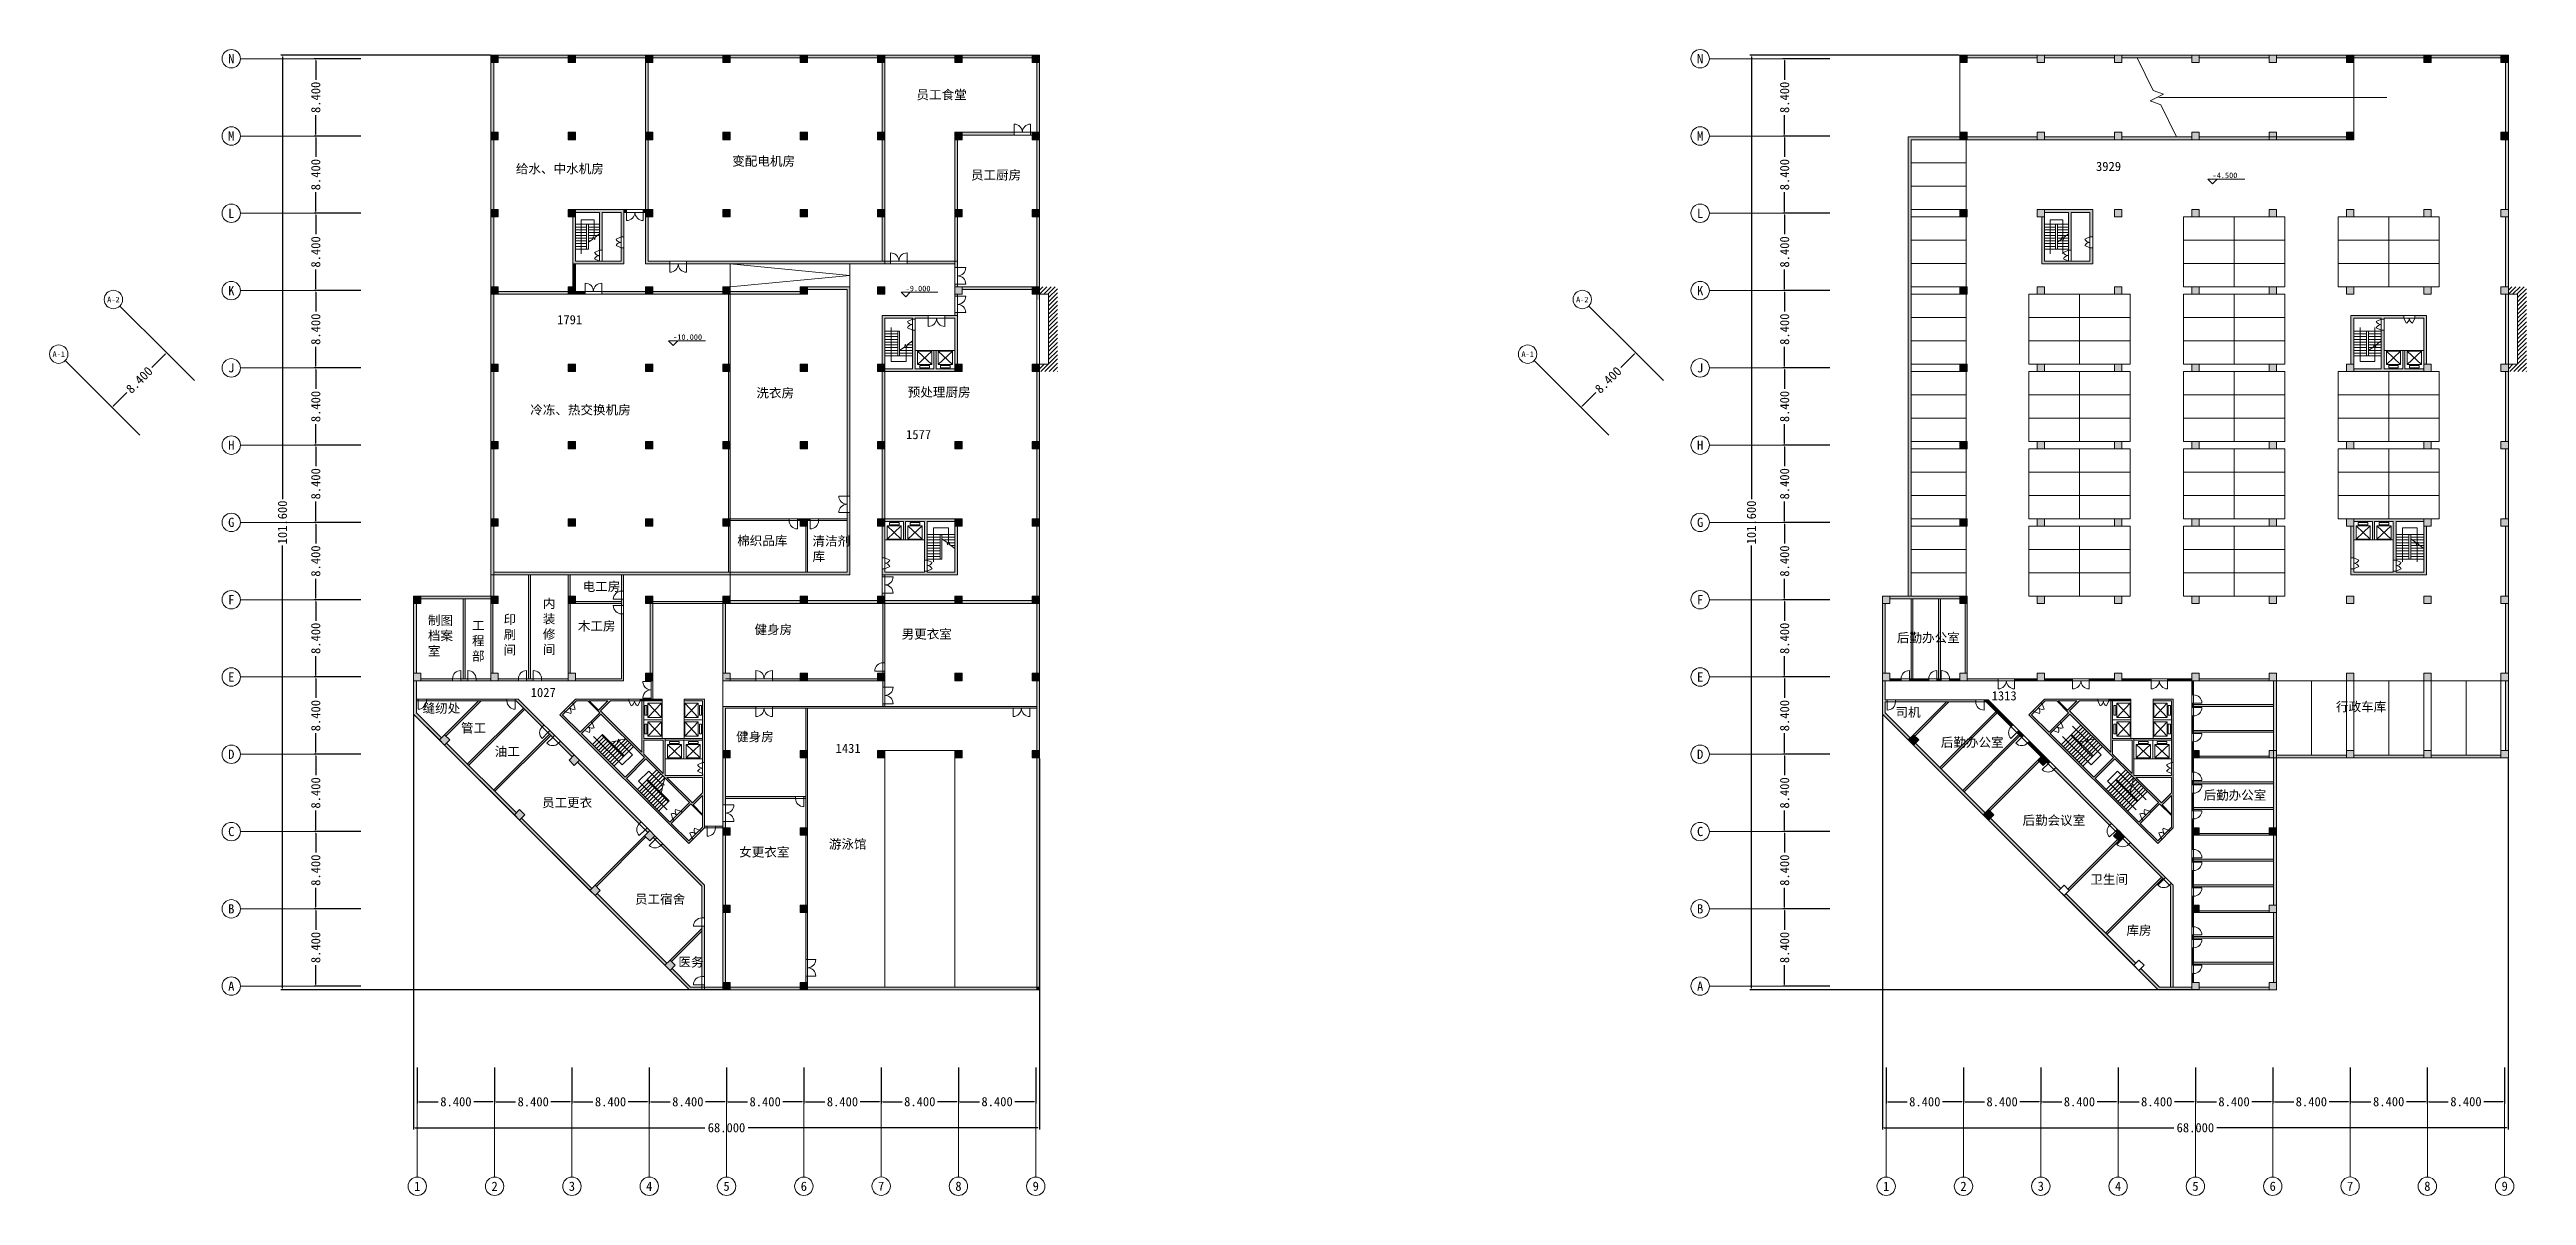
# Model space of a CAD drawing. Header units: metres. Extents: x -302 to 587, y -65 to 94.
# Drawn here: x -302.1 to -33, y -55 to 69.6 of the extents above; entities that cross this region are included whole.
import ezdxf

# ---------------------------------------------------------------- set-up
doc = ezdxf.new("R2010")
doc.units = ezdxf.units.M
doc.linetypes.add('ACAD_ISO03W100', pattern=[30, 12, -18])
doc.layers.get('0').update_dxf_attribs({"lineweight": 9})
for name, color, linetype, lineweight in [('fanghuo', 1, 'Continuous', 9), ('glass', 5, 'Continuous', 5), ('hatch', 212, 'ACAD_ISO03W100', 5), ('ProfileEdges', 7, 'Continuous', 9), ('PUB_TEXT', 7, 'Continuous', 9), ('stair', 30, 'Continuous', 9), ('zhuwang', 2, 'Continuous', 13)]:
    doc.layers.add(name, color=color, linetype=linetype, lineweight=lineweight)
doc.styles.add('mystyle', font='', dxfattribs={"height": 1})
doc.styles.get('mystyle').set_extended_font_data('SimSun')
doc.dimstyles.new('myyyy', dxfattribs={"dimtxt": 1, "dimasz": 0.18, "dimexe": 0.18, "dimexo": 0.0625, "dimgap": 0.09, "dimtad": 0, "dimtoh": 1, "dimdec": 3, "dimrnd": 0.001, "dimzin": 0, "dimdsep": 46, "dimtxsty": 'Standard', "dimcen": 0.09, "dimadec": 0, "dimazin": 0, "dimtfac": 1, "dimtdec": 3, "dimtofl": 0, "dimtmove": 0, "dimatfit": 3, "dimfxl": 1, "dimtolj": 1, "dimtzin": 0, "dimarcsym": 0})

msp = doc.modelspace()

# ---------------------------------------------------------------- texts
at = {"ltscale": 3, "char_height": 0.6, "attachment_point": 7, "style": 'mystyle'}
for s, insert in [('-4{\\fSimSun|b0|i0|c134|p2;.}5{\\fSimSun|b0|i0|c134|p2;00}', (-67.122, 55.5758)), ('{\\fSimSun|b0|i0|c134|p2;-}9{\\fSimSun|b0|i0|c134|p2;.}0{\\fSimSun|b0|i0|c134|p2;00}', (-209.1192, 43.2788)), ('{\\fSimSun|b0|i0|c134|p2;-}10{\\fSimSun|b0|i0|c134|p2;.000}', (-234.3836, 37.9963))]:
    msp.add_mtext_dynamic_manual_height_columns(s, width=4.15909, gutter_width=5, heights=[0], dxfattribs=dict(at, insert=insert))
at = {"layer": 'fanghuo', "ltscale": 3, "char_height": 1, "attachment_point": 1, "style": 'mystyle'}
for s, width, insert in [('3929', 13.922468, (-79.7872, 57.3601)), ('1791', 9.162466, (-246.9913, 40.6988)), ('1577', 6.420787, (-209.0816, 28.2151)), ('1027', 4.491164, (-249.8611, 0.1773)), ('1313', 4.892015, (-91.1276, -0.1838)), ('1431', 7.297781, (-216.7366, -5.8972))]:
    msp.add_mtext_dynamic_manual_height_columns(s, width=width, gutter_width=5, heights=[0], dxfattribs=dict(at, insert=insert))
at = {"layer": 'PUB_TEXT', "ltscale": 3, "style": 'mystyle'}
for s, width, insert, char_height, attachment_point in [('N', 1.774604, (-282.3973, 68.5598), 1, 5), ('N', 1.774604, (-122.7973, 68.5598), 1, 5), ('M', 1.774604, (-282.3973, 60.1598), 1, 5), ('M', 1.774604, (-122.7973, 60.1598), 1, 5), ('L', 1.774604, (-282.3973, 51.7598), 1, 5), ('L', 1.774604, (-122.7973, 51.7598), 1, 5), ('K', 1.774604, (-282.3973, 43.3598), 1, 5), ('K', 1.774604, (-122.7973, 43.3598), 1, 5), ('{\\fSimSun|b0|i0|c134|p2;A-}2', 2.350701, (-295.2045, 42.3891), 0.6, 5), ('{\\fSimSun|b0|i0|c134|p2;A-}2', 2.350701, (-135.6045, 42.3891), 0.6, 5), ('A-1', 2.350701, (-301.1442, 36.4494), 0.6, 5), ('J', 1.774604, (-282.3973, 34.9598), 1, 5), ('A-1', 2.350701, (-141.5442, 36.4494), 0.6, 5), ('J', 1.774604, (-122.7973, 34.9598), 1, 5), ('H', 1.774604, (-282.3973, 26.5598), 1, 5), ('H', 1.774604, (-122.7973, 26.5598), 1, 5), ('G', 1.774604, (-282.3973, 18.1598), 1, 5), ('G', 1.774604, (-122.7973, 18.1598), 1, 5), ('F', 1.774604, (-282.3973, 9.7598), 1, 5), ('F', 1.774604, (-122.7973, 9.7598), 1, 5), ('E', 1.774604, (-282.3973, 1.3598), 1, 5), ('E', 1.774604, (-122.7973, 1.3598), 1, 5), ('{\\fArial Unicode MS|b0|i0|c134|p0;行政车库}', 12.390634, (-53.7108, -1.3629), 1, 1), ('D', 1.774604, (-282.3973, -7.0402), 1, 5), ('D', 1.774604, (-122.7973, -7.0402), 1, 5), ('C', 1.774604, (-282.3973, -15.4402), 1, 5), ('C', 1.774604, (-122.7973, -15.4402), 1, 5), ('B', 1.774604, (-282.3973, -23.8402), 1, 5), ('B', 1.774604, (-122.7973, -23.8402), 1, 5), ('A', 1.774604, (-282.3973, -32.2402), 1, 5), ('A', 1.774604, (-122.7973, -32.2402), 1, 5), ('1', 1.774604, (-262.1864, -53.9943), 1, 5), ('2', 1.774604, (-253.7864, -53.9943), 1, 5), ('3', 1.774604, (-245.3864, -53.9943), 1, 5), ('4', 1.774604, (-236.9864, -53.9943), 1, 5), ('5', 1.774604, (-228.5864, -53.9943), 1, 5), ('6', 1.774604, (-220.1864, -53.9943), 1, 5), ('7', 1.774604, (-211.7864, -53.9832), 1, 5), ('8', 1.774604, (-203.3864, -53.9943), 1, 5), ('9', 1.774604, (-194.9864, -53.9943), 1, 5), ('1', 1.774604, (-102.5864, -53.9943), 1, 5), ('2', 1.774604, (-94.1864, -53.9943), 1, 5), ('3', 1.774604, (-85.7864, -53.9943), 1, 5), ('4', 1.774604, (-77.3864, -53.9943), 1, 5), ('5', 1.774604, (-68.9864, -53.9943), 1, 5), ('6', 1.774604, (-60.5864, -53.9943), 1, 5), ('7', 1.774604, (-52.1864, -53.9832), 1, 5), ('8', 1.774604, (-43.7864, -53.9943), 1, 5), ('9', 1.774604, (-35.3864, -53.9943), 1, 5)]:
    msp.add_mtext_dynamic_manual_height_columns(s, width=width, gutter_width=5, heights=[0], dxfattribs=dict(at, insert=insert, char_height=char_height, attachment_point=attachment_point))
at = {"layer": 'PUB_TEXT', "ltscale": 0.05, "char_height": 1, "attachment_point": 1, "style": 'mystyle'}
for s, width, heights, insert in [('{\\fArial Unicode MS|b0|i0|c134|p0;员工食堂}', 7.642218, [0], (-207.9444, 65.1477)), ('{\\fArial Unicode MS|b0|i0|c134|p0;给水、中水机房}', 10.898088, [1.711], (-251.4761, 57.1029)), ('{\\fArial Unicode MS|b0|i0|c134|p0;变配电机房}', 8.751338, [2.152], (-227.9654, 57.9319)), ('{\\fArial Unicode MS|b0|i0|c134|p0;员工厨房}', 6.360297, [0], (-202.0279, 56.4233)), ('{\\fArial Unicode MS|b0|i0|c134|p0;洗衣房}', 7.499191, [0], (-225.3375, 32.7394)), ('{\\fArial Unicode MS|b0|i0|c134|p0;预处理厨房}', 11.307469, [0], (-208.8955, 32.8219)), ('{\\fArial Unicode MS|b0|i0|c134|p0;冷冻、热交换机房}', 12.256124, [1.8764], (-249.9136, 30.8939)), ('{\\fArial Unicode MS|b0|i0|c134|p0;棉织品库}', 5.972244, [0], (-227.4273, 16.6843)), ('{\\fArial Unicode MS|b0|i0|c134|p0;清洁剂库}', 4.17365, [3.1506], (-219.2414, 16.6382)), ('{\\fArial Unicode MS|b0|i0|c134|p0;电工房\\fSimSun|b0|i0|c134|p2; }', 4.765716, [1.7896], (-244.2214, 11.7009)), ('{\\fArial Unicode MS|b0|i0|c134|p0;制图档案室}', 3.201446, [6.5524], (-261.0314, 8.0216)), ('{\\fArial Unicode MS|b0|i0|c134|p0;印刷间}', 1.547741, [0], (-252.8103, 8.1343)), ('{\\fArial Unicode MS|b0|i0|c134|p0;内装修间}', 1.840559, [0], (-248.5435, 9.8489)), ('{\\fArial Unicode MS|b0|i0|c134|p0;工程部}', 1.087603, [0], (-256.2404, 7.4652)), ('{\\fArial Unicode MS|b0|i0|c134|p0;木工房\\fSimSun|b0|i0|c134|p2; }', 4.737042, [0], (-244.7435, 7.4029)), ('{\\fArial Unicode MS|b0|i0|c134|p0;健身房}', 8.018449, [0], (-225.5452, 7.0151)), ('{\\fArial Unicode MS|b0|i0|c134|p0;男更衣室}', 8.180985, [0], (-209.5625, 6.5277)), ('{\\fArial Unicode MS|b0|i0|c134|p0;后勤办公室}', 7.433566, [0], (-101.4199, 6.1276)), ('{\\fArial Unicode MS|b0|i0|c134|p0;缝纫处}', 4.363779, [1.9751], (-261.614, -1.5344)), ('{\\fArial Unicode MS|b0|i0|c134|p0;司机}', 3.539627, [0.6288], (-101.573, -1.9614)), ('{\\fArial Unicode MS|b0|i0|c134|p0;管工}', 2.972664, [0], (-257.4375, -3.6812)), ('{\\fArial Unicode MS|b0|i0|c134|p0;健身房}', 5.201157, [0], (-227.5499, -4.6299)), ('{\\fArial Unicode MS|b0|i0|c134|p0;后勤办公室}', 7.433566, [0], (-96.6491, -5.2407)), ('{\\fArial Unicode MS|b0|i0|c134|p0;油工}', 3.155775, [1.3916], (-253.7685, -6.2329)), ('{\\fArial Unicode MS|b0|i0|c134|p0;员工更衣}', 6.057454, [0], (-248.635, -11.7905)), ('{\\fArial Unicode MS|b0|i0|c134|p0;后勤办公室}', 7.61865, [0], (-68.105, -10.9801)), ('{\\fArial Unicode MS|b0|i0|c134|p0;游泳馆}', 6.078974, [0], (-217.4653, -16.2972)), ('{\\fArial Unicode MS|b0|i0|c134|p0;后勤会议室}', 7.677205, [0], (-87.7795, -13.7157)), ('{\\fArial Unicode MS|b0|i0|c134|p0;女更衣室}', 5.569656, [0], (-227.2083, -17.1665)), ('{\\fArial Unicode MS|b0|i0|c134|p0;卫生间}', 4.964327, [0], (-80.4101, -20.1301)), ('{\\fArial Unicode MS|b0|i0|c134|p0;员工宿舍}', 6.501669, [1.682], (-238.5343, -22.2798)), ('{\\fArial Unicode MS|b0|i0|c134|p0;库房}', 3.699839, [0], (-76.4834, -25.6745)), ('{\\fArial Unicode MS|b0|i0|c134|p0;医务}', 2.880352, [0], (-233.8195, -29.1223))]:
    msp.add_mtext_dynamic_manual_height_columns(s, width=width, gutter_width=5, heights=heights, dxfattribs=dict(at, insert=insert))

# ---------------------------------------------------------------- blocks, each defined once
blk = doc.blocks.new('*D3')
at = {"layer": 'Defpoints', "color": 0, "ltscale": 0.05, "transparency": 16777216}
for p in [(-268.25, 68.56), (-273.22, 60.16), (-268.25, 60.16)]:
    blk.add_point(p, dxfattribs=at)
at = {"layer": 'PUB_TEXT', "color": 0, "lineweight": -2, "ltscale": 0.05, "transparency": 16777216}
for p, q in [((-268.31, 68.56), (-273.4, 68.56)), ((-273.22, 68.38), (-273.22, 66.28)), ((-273.22, 60.34), (-273.22, 62.44)), ((-268.31, 60.16), (-273.4, 60.16))]:
    blk.add_line(p, q, dxfattribs=at)
at = {"layer": 'PUB_TEXT', "color": 0, "ltscale": 0.05, "transparency": 16777216}
for points in [[(-273.25, 68.38), (-273.19, 68.38), (-273.22, 68.56)], [(-273.25, 60.34), (-273.19, 60.34), (-273.22, 60.16)]]:
    blk.add_solid(points, dxfattribs=at)
at = {"layer": 'PUB_TEXT', "color": 0, "ltscale": 0.05, "transparency": 16777216, "insert": (-273.22, 64.36), "char_height": 1, "attachment_point": 5, "rotation": 90}
blk.add_mtext('\\A1;8.400', dxfattribs=at)
blk = doc.blocks.new('*D4')
at = {"layer": 'Defpoints', "color": 0, "ltscale": 0.05, "transparency": 16777216}
for p in [(-268.25, 60.16), (-273.22, 51.76), (-268.25, 51.76)]:
    blk.add_point(p, dxfattribs=at)
at = {"layer": 'PUB_TEXT', "color": 0, "lineweight": -2, "ltscale": 0.05, "transparency": 16777216}
for p, q in [((-268.31, 60.16), (-273.4, 60.16)), ((-273.22, 59.98), (-273.22, 57.88)), ((-273.22, 51.94), (-273.22, 54.04)), ((-268.31, 51.76), (-273.4, 51.76))]:
    blk.add_line(p, q, dxfattribs=at)
at = {"layer": 'PUB_TEXT', "color": 0, "ltscale": 0.05, "transparency": 16777216}
for points in [[(-273.25, 59.98), (-273.19, 59.98), (-273.22, 60.16)], [(-273.25, 51.94), (-273.19, 51.94), (-273.22, 51.76)]]:
    blk.add_solid(points, dxfattribs=at)
at = {"layer": 'PUB_TEXT', "color": 0, "ltscale": 0.05, "transparency": 16777216, "insert": (-273.22, 55.96), "char_height": 1, "attachment_point": 5, "rotation": 90}
blk.add_mtext('\\A1;8.400', dxfattribs=at)
blk = doc.blocks.new('*D5')
at = {"layer": 'Defpoints', "color": 0, "ltscale": 0.05, "transparency": 16777216}
for p in [(-268.25, 51.76), (-273.22, 43.36), (-268.25, 43.36)]:
    blk.add_point(p, dxfattribs=at)
at = {"layer": 'PUB_TEXT', "color": 0, "lineweight": -2, "ltscale": 0.05, "transparency": 16777216}
for p, q in [((-268.31, 51.76), (-273.4, 51.76)), ((-273.22, 51.58), (-273.22, 49.48)), ((-268.31, 43.36), (-273.4, 43.36)), ((-273.22, 43.54), (-273.22, 45.64))]:
    blk.add_line(p, q, dxfattribs=at)
at = {"layer": 'PUB_TEXT', "color": 0, "ltscale": 0.05, "transparency": 16777216}
for points in [[(-273.25, 51.58), (-273.19, 51.58), (-273.22, 51.76)], [(-273.25, 43.54), (-273.19, 43.54), (-273.22, 43.36)]]:
    blk.add_solid(points, dxfattribs=at)
at = {"layer": 'PUB_TEXT', "color": 0, "ltscale": 0.05, "transparency": 16777216, "insert": (-273.22, 47.56), "char_height": 1, "attachment_point": 5, "rotation": 90}
blk.add_mtext('\\A1;8.400', dxfattribs=at)
blk = doc.blocks.new('*D6')
at = {"layer": 'Defpoints', "color": 0, "ltscale": 0.05, "transparency": 16777216}
for p in [(-268.25, 43.36), (-273.22, 34.96), (-268.25, 34.96)]:
    blk.add_point(p, dxfattribs=at)
at = {"layer": 'PUB_TEXT', "color": 0, "lineweight": -2, "ltscale": 0.05, "transparency": 16777216}
for p, q in [((-268.31, 43.36), (-273.4, 43.36)), ((-273.22, 43.18), (-273.22, 41.08)), ((-273.22, 35.14), (-273.22, 37.24)), ((-268.31, 34.96), (-273.4, 34.96))]:
    blk.add_line(p, q, dxfattribs=at)
at = {"layer": 'PUB_TEXT', "color": 0, "ltscale": 0.05, "transparency": 16777216}
for points in [[(-273.25, 43.18), (-273.19, 43.18), (-273.22, 43.36)], [(-273.25, 35.14), (-273.19, 35.14), (-273.22, 34.96)]]:
    blk.add_solid(points, dxfattribs=at)
at = {"layer": 'PUB_TEXT', "color": 0, "ltscale": 0.05, "transparency": 16777216, "insert": (-273.22, 39.16), "char_height": 1, "attachment_point": 5, "rotation": 90}
blk.add_mtext('\\A1;8.400', dxfattribs=at)
blk = doc.blocks.new('*D7')
at = {"layer": 'Defpoints', "color": 0, "ltscale": 0.05, "transparency": 16777216}
for p in [(-268.25, 34.96), (-273.22, 26.56), (-268.25, 26.56)]:
    blk.add_point(p, dxfattribs=at)
at = {"layer": 'PUB_TEXT', "color": 0, "lineweight": -2, "ltscale": 0.05, "transparency": 16777216}
for p, q in [((-268.31, 34.96), (-273.4, 34.96)), ((-273.22, 34.78), (-273.22, 32.68)), ((-273.22, 26.74), (-273.22, 28.84)), ((-268.31, 26.56), (-273.4, 26.56))]:
    blk.add_line(p, q, dxfattribs=at)
at = {"layer": 'PUB_TEXT', "color": 0, "ltscale": 0.05, "transparency": 16777216}
for points in [[(-273.25, 34.78), (-273.19, 34.78), (-273.22, 34.96)], [(-273.25, 26.74), (-273.19, 26.74), (-273.22, 26.56)]]:
    blk.add_solid(points, dxfattribs=at)
at = {"layer": 'PUB_TEXT', "color": 0, "ltscale": 0.05, "transparency": 16777216, "insert": (-273.22, 30.76), "char_height": 1, "attachment_point": 5, "rotation": 90}
blk.add_mtext('\\A1;8.400', dxfattribs=at)
blk = doc.blocks.new('*D8')
at = {"layer": 'Defpoints', "color": 0, "ltscale": 0.05, "transparency": 16777216}
for p in [(-268.25, 26.56), (-273.22, 18.16), (-268.25, 18.16)]:
    blk.add_point(p, dxfattribs=at)
at = {"layer": 'PUB_TEXT', "color": 0, "lineweight": -2, "ltscale": 0.05, "transparency": 16777216}
for p, q in [((-268.31, 26.56), (-273.4, 26.56)), ((-273.22, 26.38), (-273.22, 24.28)), ((-273.22, 18.34), (-273.22, 20.44)), ((-268.31, 18.16), (-273.4, 18.16))]:
    blk.add_line(p, q, dxfattribs=at)
at = {"layer": 'PUB_TEXT', "color": 0, "ltscale": 0.05, "transparency": 16777216}
for points in [[(-273.25, 26.38), (-273.19, 26.38), (-273.22, 26.56)], [(-273.25, 18.34), (-273.19, 18.34), (-273.22, 18.16)]]:
    blk.add_solid(points, dxfattribs=at)
at = {"layer": 'PUB_TEXT', "color": 0, "ltscale": 0.05, "transparency": 16777216, "insert": (-273.22, 22.36), "char_height": 1, "attachment_point": 5, "rotation": 90}
blk.add_mtext('\\A1;8.400', dxfattribs=at)
blk = doc.blocks.new('*D9')
at = {"layer": 'Defpoints', "color": 0, "ltscale": 0.05, "transparency": 16777216}
for p in [(-268.25, 18.16), (-273.22, 9.76), (-268.25, 9.76)]:
    blk.add_point(p, dxfattribs=at)
at = {"layer": 'PUB_TEXT', "color": 0, "lineweight": -2, "ltscale": 0.05, "transparency": 16777216}
for p, q in [((-268.31, 18.16), (-273.4, 18.16)), ((-273.22, 17.98), (-273.22, 15.88)), ((-273.22, 9.94), (-273.22, 12.04)), ((-268.31, 9.76), (-273.4, 9.76))]:
    blk.add_line(p, q, dxfattribs=at)
at = {"layer": 'PUB_TEXT', "color": 0, "ltscale": 0.05, "transparency": 16777216}
for points in [[(-273.25, 17.98), (-273.19, 17.98), (-273.22, 18.16)], [(-273.25, 9.94), (-273.19, 9.94), (-273.22, 9.76)]]:
    blk.add_solid(points, dxfattribs=at)
at = {"layer": 'PUB_TEXT', "color": 0, "ltscale": 0.05, "transparency": 16777216, "insert": (-273.22, 13.96), "char_height": 1, "attachment_point": 5, "rotation": 90}
blk.add_mtext('\\A1;8.400', dxfattribs=at)
blk = doc.blocks.new('*D10')
at = {"layer": 'Defpoints', "color": 0, "ltscale": 0.05, "transparency": 16777216}
for p in [(-268.25, 9.76), (-273.22, 1.36), (-268.25, 1.36)]:
    blk.add_point(p, dxfattribs=at)
at = {"layer": 'PUB_TEXT', "color": 0, "lineweight": -2, "ltscale": 0.05, "transparency": 16777216}
for p, q in [((-268.31, 9.76), (-273.4, 9.76)), ((-273.22, 9.58), (-273.22, 7.48)), ((-273.22, 1.54), (-273.22, 3.64)), ((-268.31, 1.36), (-273.4, 1.36))]:
    blk.add_line(p, q, dxfattribs=at)
at = {"layer": 'PUB_TEXT', "color": 0, "ltscale": 0.05, "transparency": 16777216}
for points in [[(-273.25, 9.58), (-273.19, 9.58), (-273.22, 9.76)], [(-273.25, 1.54), (-273.19, 1.54), (-273.22, 1.36)]]:
    blk.add_solid(points, dxfattribs=at)
at = {"layer": 'PUB_TEXT', "color": 0, "ltscale": 0.05, "transparency": 16777216, "insert": (-273.22, 5.56), "char_height": 1, "attachment_point": 5, "rotation": 90}
blk.add_mtext('\\A1;8.400', dxfattribs=at)
blk = doc.blocks.new('*D11')
at = {"layer": 'Defpoints', "color": 0, "ltscale": 0.05, "transparency": 16777216}
for p in [(-268.25, 1.36), (-273.22, -7.04), (-268.25, -7.04)]:
    blk.add_point(p, dxfattribs=at)
at = {"layer": 'PUB_TEXT', "color": 0, "lineweight": -2, "ltscale": 0.05, "transparency": 16777216}
for p, q in [((-268.31, 1.36), (-273.4, 1.36)), ((-273.22, 1.18), (-273.22, -0.92)), ((-273.22, -6.86), (-273.22, -4.76)), ((-268.31, -7.04), (-273.4, -7.04))]:
    blk.add_line(p, q, dxfattribs=at)
at = {"layer": 'PUB_TEXT', "color": 0, "ltscale": 0.05, "transparency": 16777216}
for points in [[(-273.25, 1.18), (-273.19, 1.18), (-273.22, 1.36)], [(-273.25, -6.86), (-273.19, -6.86), (-273.22, -7.04)]]:
    blk.add_solid(points, dxfattribs=at)
at = {"layer": 'PUB_TEXT', "color": 0, "ltscale": 0.05, "transparency": 16777216, "insert": (-273.22, -2.84), "char_height": 1, "attachment_point": 5, "rotation": 90}
blk.add_mtext('\\A1;8.400', dxfattribs=at)
blk = doc.blocks.new('*D12')
at = {"layer": 'Defpoints', "color": 0, "ltscale": 0.05, "transparency": 16777216}
for p in [(-268.25, -7.04), (-273.22, -15.44), (-268.25, -15.44)]:
    blk.add_point(p, dxfattribs=at)
at = {"layer": 'PUB_TEXT', "color": 0, "lineweight": -2, "ltscale": 0.05, "transparency": 16777216}
for p, q in [((-268.31, -7.04), (-273.4, -7.04)), ((-273.22, -7.22), (-273.22, -9.32)), ((-273.22, -15.26), (-273.22, -13.16)), ((-268.31, -15.44), (-273.4, -15.44))]:
    blk.add_line(p, q, dxfattribs=at)
at = {"layer": 'PUB_TEXT', "color": 0, "ltscale": 0.05, "transparency": 16777216}
for points in [[(-273.25, -7.22), (-273.19, -7.22), (-273.22, -7.04)], [(-273.25, -15.26), (-273.19, -15.26), (-273.22, -15.44)]]:
    blk.add_solid(points, dxfattribs=at)
at = {"layer": 'PUB_TEXT', "color": 0, "ltscale": 0.05, "transparency": 16777216, "insert": (-273.22, -11.24), "char_height": 1, "attachment_point": 5, "rotation": 90}
blk.add_mtext('\\A1;8.400', dxfattribs=at)
blk = doc.blocks.new('*D13')
at = {"layer": 'Defpoints', "color": 0, "ltscale": 0.05, "transparency": 16777216}
for p in [(-268.25, -15.44), (-273.22, -23.84), (-268.25, -23.84)]:
    blk.add_point(p, dxfattribs=at)
at = {"layer": 'PUB_TEXT', "color": 0, "lineweight": -2, "ltscale": 0.05, "transparency": 16777216}
for p, q in [((-268.31, -15.44), (-273.4, -15.44)), ((-273.22, -15.62), (-273.22, -17.72)), ((-268.31, -23.84), (-273.4, -23.84)), ((-273.22, -23.66), (-273.22, -21.56))]:
    blk.add_line(p, q, dxfattribs=at)
at = {"layer": 'PUB_TEXT', "color": 0, "ltscale": 0.05, "transparency": 16777216}
for points in [[(-273.25, -15.62), (-273.19, -15.62), (-273.22, -15.44)], [(-273.25, -23.66), (-273.19, -23.66), (-273.22, -23.84)]]:
    blk.add_solid(points, dxfattribs=at)
at = {"layer": 'PUB_TEXT', "color": 0, "ltscale": 0.05, "transparency": 16777216, "insert": (-273.22, -19.64), "char_height": 1, "attachment_point": 5, "rotation": 90}
blk.add_mtext('\\A1;8.400', dxfattribs=at)
blk = doc.blocks.new('*D14')
at = {"layer": 'Defpoints', "color": 0, "ltscale": 0.05, "transparency": 16777216}
for p in [(-268.25, -23.84), (-273.22, -32.24), (-268.25, -32.24)]:
    blk.add_point(p, dxfattribs=at)
at = {"layer": 'PUB_TEXT', "color": 0, "lineweight": -2, "ltscale": 0.05, "transparency": 16777216}
for p, q in [((-268.31, -23.84), (-273.4, -23.84)), ((-273.22, -24.02), (-273.22, -26.12)), ((-268.31, -32.24), (-273.4, -32.24)), ((-273.22, -32.06), (-273.22, -29.96))]:
    blk.add_line(p, q, dxfattribs=at)
at = {"layer": 'PUB_TEXT', "color": 0, "ltscale": 0.05, "transparency": 16777216}
for points in [[(-273.25, -24.02), (-273.19, -24.02), (-273.22, -23.84)], [(-273.25, -32.06), (-273.19, -32.06), (-273.22, -32.24)]]:
    blk.add_solid(points, dxfattribs=at)
at = {"layer": 'PUB_TEXT', "color": 0, "ltscale": 0.05, "transparency": 16777216, "insert": (-273.22, -28.04), "char_height": 1, "attachment_point": 5, "rotation": 90}
blk.add_mtext('\\A1;8.400', dxfattribs=at)
blk = doc.blocks.new('*D15')
at = {"layer": 'Defpoints', "color": 0, "ltscale": 3, "transparency": 16777216}
for p in [(-276.83, 68.96), (-254.19, 68.96), (-228.19, -32.64)]:
    blk.add_point(p, dxfattribs=at)
at = {"layer": 'PUB_TEXT', "color": 0, "lineweight": -2, "ltscale": 3, "transparency": 16777216}
for p, q in [((-254.25, 68.96), (-277.01, 68.96)), ((-276.83, 68.78), (-276.83, 20.67)), ((-276.83, -32.46), (-276.83, 15.65)), ((-228.25, -32.64), (-277.01, -32.64))]:
    blk.add_line(p, q, dxfattribs=at)
at = {"layer": 'PUB_TEXT', "color": 0, "ltscale": 3, "transparency": 16777216}
for points in [[(-276.86, 68.78), (-276.8, 68.78), (-276.83, 68.96)], [(-276.86, -32.46), (-276.8, -32.46), (-276.83, -32.64)]]:
    blk.add_solid(points, dxfattribs=at)
at = {"layer": 'PUB_TEXT', "color": 0, "ltscale": 3, "transparency": 16777216, "insert": (-276.83, 18.16), "char_height": 1, "attachment_point": 5, "rotation": 90}
blk.add_mtext('\\A1;101.600', dxfattribs=at)
blk = doc.blocks.new('*D16')
at = {"layer": 'Defpoints', "color": 0, "ltscale": 3, "transparency": 16777216}
for p in [(-253.79, -41.04), (-245.39, -41.04), (-245.39, -44.81)]:
    blk.add_point(p, dxfattribs=at)
at = {"layer": 'PUB_TEXT', "color": 0, "lineweight": -2, "ltscale": 3, "transparency": 16777216}
for p, q in [((-253.79, -41.1), (-253.79, -44.99)), ((-245.39, -41.1), (-245.39, -44.99)), ((-253.61, -44.81), (-251.51, -44.81)), ((-245.57, -44.81), (-247.66, -44.81))]:
    blk.add_line(p, q, dxfattribs=at)
at = {"layer": 'PUB_TEXT', "color": 0, "ltscale": 3, "transparency": 16777216}
for points in [[(-253.61, -44.78), (-253.61, -44.84), (-253.79, -44.81)], [(-245.57, -44.78), (-245.57, -44.84), (-245.39, -44.81)]]:
    blk.add_solid(points, dxfattribs=at)
at = {"layer": 'PUB_TEXT', "color": 0, "ltscale": 3, "transparency": 16777216, "insert": (-249.59, -44.81), "char_height": 1, "attachment_point": 5}
blk.add_mtext('\\A1;8.400', dxfattribs=at)
blk = doc.blocks.new('*D17')
at = {"layer": 'Defpoints', "color": 0, "ltscale": 3, "transparency": 16777216}
for p in [(-245.39, -41.04), (-236.99, -41.04), (-236.99, -44.81)]:
    blk.add_point(p, dxfattribs=at)
at = {"layer": 'PUB_TEXT', "color": 0, "lineweight": -2, "ltscale": 3, "transparency": 16777216}
for p, q in [((-245.39, -41.1), (-245.39, -44.99)), ((-236.99, -41.1), (-236.99, -44.99)), ((-245.21, -44.81), (-243.11, -44.81)), ((-237.17, -44.81), (-239.26, -44.81))]:
    blk.add_line(p, q, dxfattribs=at)
at = {"layer": 'PUB_TEXT', "color": 0, "ltscale": 3, "transparency": 16777216}
for points in [[(-245.21, -44.78), (-245.21, -44.84), (-245.39, -44.81)], [(-237.17, -44.78), (-237.17, -44.84), (-236.99, -44.81)]]:
    blk.add_solid(points, dxfattribs=at)
at = {"layer": 'PUB_TEXT', "color": 0, "ltscale": 3, "transparency": 16777216, "insert": (-241.19, -44.81), "char_height": 1, "attachment_point": 5}
blk.add_mtext('\\A1;8.400', dxfattribs=at)
blk = doc.blocks.new('*D18')
at = {"layer": 'Defpoints', "color": 0, "ltscale": 3, "transparency": 16777216}
for p in [(-236.99, -41.04), (-228.59, -41.04), (-228.59, -44.81)]:
    blk.add_point(p, dxfattribs=at)
at = {"layer": 'PUB_TEXT', "color": 0, "lineweight": -2, "ltscale": 3, "transparency": 16777216}
for p, q in [((-236.99, -41.1), (-236.99, -44.99)), ((-228.59, -41.1), (-228.59, -44.99)), ((-236.81, -44.81), (-234.71, -44.81)), ((-228.77, -44.81), (-230.86, -44.81))]:
    blk.add_line(p, q, dxfattribs=at)
at = {"layer": 'PUB_TEXT', "color": 0, "ltscale": 3, "transparency": 16777216}
for points in [[(-236.81, -44.78), (-236.81, -44.84), (-236.99, -44.81)], [(-228.77, -44.78), (-228.77, -44.84), (-228.59, -44.81)]]:
    blk.add_solid(points, dxfattribs=at)
at = {"layer": 'PUB_TEXT', "color": 0, "ltscale": 3, "transparency": 16777216, "insert": (-232.79, -44.81), "char_height": 1, "attachment_point": 5}
blk.add_mtext('\\A1;8.400', dxfattribs=at)
blk = doc.blocks.new('*D19')
at = {"layer": 'Defpoints', "color": 0, "ltscale": 3, "transparency": 16777216}
for p in [(-228.59, -41.04), (-220.19, -41.04), (-220.19, -44.81)]:
    blk.add_point(p, dxfattribs=at)
at = {"layer": 'PUB_TEXT', "color": 0, "lineweight": -2, "ltscale": 3, "transparency": 16777216}
for p, q in [((-228.59, -41.1), (-228.59, -44.99)), ((-220.19, -41.1), (-220.19, -44.99)), ((-228.41, -44.81), (-226.31, -44.81)), ((-220.37, -44.81), (-222.46, -44.81))]:
    blk.add_line(p, q, dxfattribs=at)
at = {"layer": 'PUB_TEXT', "color": 0, "ltscale": 3, "transparency": 16777216}
for points in [[(-228.41, -44.78), (-228.41, -44.84), (-228.59, -44.81)], [(-220.37, -44.78), (-220.37, -44.84), (-220.19, -44.81)]]:
    blk.add_solid(points, dxfattribs=at)
at = {"layer": 'PUB_TEXT', "color": 0, "ltscale": 3, "transparency": 16777216, "insert": (-224.39, -44.81), "char_height": 1, "attachment_point": 5}
blk.add_mtext('\\A1;8.400', dxfattribs=at)
blk = doc.blocks.new('*D20')
at = {"layer": 'Defpoints', "color": 0, "ltscale": 3, "transparency": 16777216}
for p in [(-220.19, -41.04), (-211.79, -41.04), (-211.79, -44.81)]:
    blk.add_point(p, dxfattribs=at)
at = {"layer": 'PUB_TEXT', "color": 0, "lineweight": -2, "ltscale": 3, "transparency": 16777216}
for p, q in [((-220.19, -41.1), (-220.19, -44.99)), ((-211.79, -41.1), (-211.79, -44.99)), ((-220.01, -44.81), (-217.91, -44.81)), ((-211.97, -44.81), (-214.06, -44.81))]:
    blk.add_line(p, q, dxfattribs=at)
at = {"layer": 'PUB_TEXT', "color": 0, "ltscale": 3, "transparency": 16777216}
for points in [[(-220.01, -44.78), (-220.01, -44.84), (-220.19, -44.81)], [(-211.97, -44.78), (-211.97, -44.84), (-211.79, -44.81)]]:
    blk.add_solid(points, dxfattribs=at)
at = {"layer": 'PUB_TEXT', "color": 0, "ltscale": 3, "transparency": 16777216, "insert": (-215.99, -44.81), "char_height": 1, "attachment_point": 5}
blk.add_mtext('\\A1;8.400', dxfattribs=at)
blk = doc.blocks.new('*D21')
at = {"layer": 'Defpoints', "color": 0, "ltscale": 3, "transparency": 16777216}
for p in [(-211.79, -41.03), (-203.39, -41.03), (-203.39, -44.8)]:
    blk.add_point(p, dxfattribs=at)
at = {"layer": 'PUB_TEXT', "color": 0, "lineweight": -2, "ltscale": 3, "transparency": 16777216}
for p, q in [((-211.79, -41.09), (-211.79, -44.98)), ((-203.39, -41.09), (-203.39, -44.98)), ((-211.61, -44.8), (-209.51, -44.8)), ((-203.57, -44.8), (-205.66, -44.8))]:
    blk.add_line(p, q, dxfattribs=at)
at = {"layer": 'PUB_TEXT', "color": 0, "ltscale": 3, "transparency": 16777216}
for points in [[(-211.61, -44.77), (-211.61, -44.83), (-211.79, -44.8)], [(-203.57, -44.77), (-203.57, -44.83), (-203.39, -44.8)]]:
    blk.add_solid(points, dxfattribs=at)
at = {"layer": 'PUB_TEXT', "color": 0, "ltscale": 3, "transparency": 16777216, "insert": (-207.59, -44.8), "char_height": 1, "attachment_point": 5}
blk.add_mtext('\\A1;8.400', dxfattribs=at)
blk = doc.blocks.new('*D22')
at = {"layer": 'Defpoints', "color": 0, "ltscale": 3, "transparency": 16777216}
for p in [(-203.39, -41.03), (-194.99, -41.03), (-194.99, -44.8)]:
    blk.add_point(p, dxfattribs=at)
at = {"layer": 'PUB_TEXT', "color": 0, "lineweight": -2, "ltscale": 3, "transparency": 16777216}
for p, q in [((-203.39, -41.09), (-203.39, -44.98)), ((-194.99, -41.09), (-194.99, -44.98)), ((-203.21, -44.8), (-201.11, -44.8)), ((-195.17, -44.8), (-197.26, -44.8))]:
    blk.add_line(p, q, dxfattribs=at)
at = {"layer": 'PUB_TEXT', "color": 0, "ltscale": 3, "transparency": 16777216}
for points in [[(-203.21, -44.77), (-203.21, -44.83), (-203.39, -44.8)], [(-195.17, -44.77), (-195.17, -44.83), (-194.99, -44.8)]]:
    blk.add_solid(points, dxfattribs=at)
at = {"layer": 'PUB_TEXT', "color": 0, "ltscale": 3, "transparency": 16777216, "insert": (-199.19, -44.8), "char_height": 1, "attachment_point": 5}
blk.add_mtext('\\A1;8.400', dxfattribs=at)
blk = doc.blocks.new('*D23')
at = {"layer": 'Defpoints', "color": 0, "ltscale": 3, "transparency": 16777216}
for p in [(-262.19, -41.04), (-253.79, -41.04), (-253.79, -44.81)]:
    blk.add_point(p, dxfattribs=at)
at = {"layer": 'PUB_TEXT', "color": 0, "lineweight": -2, "ltscale": 3, "transparency": 16777216}
for p, q in [((-262.19, -41.1), (-262.19, -44.99)), ((-253.79, -41.1), (-253.79, -44.99)), ((-262.01, -44.81), (-259.91, -44.81)), ((-253.97, -44.81), (-256.06, -44.81))]:
    blk.add_line(p, q, dxfattribs=at)
at = {"layer": 'PUB_TEXT', "color": 0, "ltscale": 3, "transparency": 16777216}
for points in [[(-262.01, -44.78), (-262.01, -44.84), (-262.19, -44.81)], [(-253.97, -44.78), (-253.97, -44.84), (-253.79, -44.81)]]:
    blk.add_solid(points, dxfattribs=at)
at = {"layer": 'PUB_TEXT', "color": 0, "ltscale": 3, "transparency": 16777216, "insert": (-257.99, -44.81), "char_height": 1, "attachment_point": 5}
blk.add_mtext('\\A1;8.400', dxfattribs=at)
blk = doc.blocks.new('*D24')
at = {"layer": 'Defpoints', "color": 0, "ltscale": 3, "transparency": 16777216}
for p in [(-262.59, -2.67), (-194.59, -7.44), (-194.59, -47.63)]:
    blk.add_point(p, dxfattribs=at)
at = {"layer": 'PUB_TEXT', "color": 0, "lineweight": -2, "ltscale": 3, "transparency": 16777216}
for p, q in [((-262.59, -2.74), (-262.59, -47.81)), ((-194.59, -7.5), (-194.59, -47.81)), ((-262.41, -47.63), (-230.93, -47.63)), ((-194.77, -47.63), (-226.25, -47.63))]:
    blk.add_line(p, q, dxfattribs=at)
at = {"layer": 'PUB_TEXT', "color": 0, "ltscale": 3, "transparency": 16777216}
for points in [[(-262.41, -47.6), (-262.41, -47.66), (-262.59, -47.63)], [(-194.77, -47.6), (-194.77, -47.66), (-194.59, -47.63)]]:
    blk.add_solid(points, dxfattribs=at)
at = {"layer": 'PUB_TEXT', "color": 0, "ltscale": 3, "transparency": 16777216, "insert": (-228.59, -47.63), "char_height": 1, "attachment_point": 5}
blk.add_mtext('\\A1;68.000', dxfattribs=at)
blk = doc.blocks.new('*D26')
at = {"layer": 'Defpoints', "color": 0, "ltscale": 3, "transparency": 16777216}
for p in [(-286.35, 33.53), (-295.36, 30.67), (-292.29, 27.59)]:
    blk.add_point(p, dxfattribs=at)
at = {"layer": 'PUB_TEXT', "color": 0, "lineweight": -2, "ltscale": 3, "transparency": 16777216}
for p, q in [((-289.55, 36.48), (-291.03, 35)), ((-286.39, 33.57), (-289.55, 36.73)), ((-292.33, 27.63), (-295.49, 30.79)), ((-295.23, 30.79), (-293.75, 32.28))]:
    blk.add_line(p, q, dxfattribs=at)
at = {"layer": 'PUB_TEXT', "color": 0, "ltscale": 3, "transparency": 16777216}
for points in [[(-289.57, 36.5), (-289.53, 36.46), (-289.42, 36.6)], [(-295.25, 30.81), (-295.21, 30.77), (-295.36, 30.67)]]:
    blk.add_solid(points, dxfattribs=at)
at = {"layer": 'PUB_TEXT', "color": 0, "ltscale": 3, "transparency": 16777216, "insert": (-292.39, 33.64), "char_height": 1, "attachment_point": 5, "rotation": 45}
blk.add_mtext('\\A1;8.400', dxfattribs=at)
blk = doc.blocks.new('*D45')
at = {"layer": 'Defpoints', "color": 0, "ltscale": 0.05, "transparency": 16777216}
for p in [(-108.65, 68.56), (-113.62, 60.16), (-108.65, 60.16)]:
    blk.add_point(p, dxfattribs=at)
at = {"layer": 'PUB_TEXT', "color": 0, "lineweight": -2, "ltscale": 0.05, "transparency": 16777216}
for p, q in [((-108.71, 68.56), (-113.8, 68.56)), ((-113.62, 68.38), (-113.62, 66.28)), ((-113.62, 60.34), (-113.62, 62.44)), ((-108.71, 60.16), (-113.8, 60.16))]:
    blk.add_line(p, q, dxfattribs=at)
at = {"layer": 'PUB_TEXT', "color": 0, "ltscale": 0.05, "transparency": 16777216}
for points in [[(-113.65, 68.38), (-113.59, 68.38), (-113.62, 68.56)], [(-113.65, 60.34), (-113.59, 60.34), (-113.62, 60.16)]]:
    blk.add_solid(points, dxfattribs=at)
at = {"layer": 'PUB_TEXT', "color": 0, "ltscale": 0.05, "transparency": 16777216, "insert": (-113.62, 64.36), "char_height": 1, "attachment_point": 5, "rotation": 90}
blk.add_mtext('\\A1;8.400', dxfattribs=at)
blk = doc.blocks.new('*D37')
at = {"layer": 'Defpoints', "color": 0, "ltscale": 0.05, "transparency": 16777216}
for p in [(-108.65, 60.16), (-113.62, 51.76), (-108.65, 51.76)]:
    blk.add_point(p, dxfattribs=at)
at = {"layer": 'PUB_TEXT', "color": 0, "lineweight": -2, "ltscale": 0.05, "transparency": 16777216}
for p, q in [((-108.71, 60.16), (-113.8, 60.16)), ((-113.62, 59.98), (-113.62, 57.88)), ((-113.62, 51.94), (-113.62, 54.04)), ((-108.71, 51.76), (-113.8, 51.76))]:
    blk.add_line(p, q, dxfattribs=at)
at = {"layer": 'PUB_TEXT', "color": 0, "ltscale": 0.05, "transparency": 16777216}
for points in [[(-113.65, 59.98), (-113.59, 59.98), (-113.62, 60.16)], [(-113.65, 51.94), (-113.59, 51.94), (-113.62, 51.76)]]:
    blk.add_solid(points, dxfattribs=at)
at = {"layer": 'PUB_TEXT', "color": 0, "ltscale": 0.05, "transparency": 16777216, "insert": (-113.62, 55.96), "char_height": 1, "attachment_point": 5, "rotation": 90}
blk.add_mtext('\\A1;8.400', dxfattribs=at)
blk = doc.blocks.new('*D38')
at = {"layer": 'Defpoints', "color": 0, "ltscale": 0.05, "transparency": 16777216}
for p in [(-108.65, 51.76), (-113.62, 43.36), (-108.65, 43.36)]:
    blk.add_point(p, dxfattribs=at)
at = {"layer": 'PUB_TEXT', "color": 0, "lineweight": -2, "ltscale": 0.05, "transparency": 16777216}
for p, q in [((-108.71, 51.76), (-113.8, 51.76)), ((-113.62, 51.58), (-113.62, 49.48)), ((-108.71, 43.36), (-113.8, 43.36)), ((-113.62, 43.54), (-113.62, 45.64))]:
    blk.add_line(p, q, dxfattribs=at)
at = {"layer": 'PUB_TEXT', "color": 0, "ltscale": 0.05, "transparency": 16777216}
for points in [[(-113.65, 51.58), (-113.59, 51.58), (-113.62, 51.76)], [(-113.65, 43.54), (-113.59, 43.54), (-113.62, 43.36)]]:
    blk.add_solid(points, dxfattribs=at)
at = {"layer": 'PUB_TEXT', "color": 0, "ltscale": 0.05, "transparency": 16777216, "insert": (-113.62, 47.56), "char_height": 1, "attachment_point": 5, "rotation": 90}
blk.add_mtext('\\A1;8.400', dxfattribs=at)
blk = doc.blocks.new('*D39')
at = {"layer": 'Defpoints', "color": 0, "ltscale": 0.05, "transparency": 16777216}
for p in [(-108.65, 43.36), (-113.62, 34.96), (-108.65, 34.96)]:
    blk.add_point(p, dxfattribs=at)
at = {"layer": 'PUB_TEXT', "color": 0, "lineweight": -2, "ltscale": 0.05, "transparency": 16777216}
for p, q in [((-108.71, 43.36), (-113.8, 43.36)), ((-113.62, 43.18), (-113.62, 41.08)), ((-113.62, 35.14), (-113.62, 37.24)), ((-108.71, 34.96), (-113.8, 34.96))]:
    blk.add_line(p, q, dxfattribs=at)
at = {"layer": 'PUB_TEXT', "color": 0, "ltscale": 0.05, "transparency": 16777216}
for points in [[(-113.65, 43.18), (-113.59, 43.18), (-113.62, 43.36)], [(-113.65, 35.14), (-113.59, 35.14), (-113.62, 34.96)]]:
    blk.add_solid(points, dxfattribs=at)
at = {"layer": 'PUB_TEXT', "color": 0, "ltscale": 0.05, "transparency": 16777216, "insert": (-113.62, 39.16), "char_height": 1, "attachment_point": 5, "rotation": 90}
blk.add_mtext('\\A1;8.400', dxfattribs=at)
blk = doc.blocks.new('*D40')
at = {"layer": 'Defpoints', "color": 0, "ltscale": 0.05, "transparency": 16777216}
for p in [(-108.65, 34.96), (-113.62, 26.56), (-108.65, 26.56)]:
    blk.add_point(p, dxfattribs=at)
at = {"layer": 'PUB_TEXT', "color": 0, "lineweight": -2, "ltscale": 0.05, "transparency": 16777216}
for p, q in [((-108.71, 34.96), (-113.8, 34.96)), ((-113.62, 34.78), (-113.62, 32.68)), ((-113.62, 26.74), (-113.62, 28.84)), ((-108.71, 26.56), (-113.8, 26.56))]:
    blk.add_line(p, q, dxfattribs=at)
at = {"layer": 'PUB_TEXT', "color": 0, "ltscale": 0.05, "transparency": 16777216}
for points in [[(-113.65, 34.78), (-113.59, 34.78), (-113.62, 34.96)], [(-113.65, 26.74), (-113.59, 26.74), (-113.62, 26.56)]]:
    blk.add_solid(points, dxfattribs=at)
at = {"layer": 'PUB_TEXT', "color": 0, "ltscale": 0.05, "transparency": 16777216, "insert": (-113.62, 30.76), "char_height": 1, "attachment_point": 5, "rotation": 90}
blk.add_mtext('\\A1;8.400', dxfattribs=at)
blk = doc.blocks.new('*D41')
at = {"layer": 'Defpoints', "color": 0, "ltscale": 0.05, "transparency": 16777216}
for p in [(-108.65, 26.56), (-113.62, 18.16), (-108.65, 18.16)]:
    blk.add_point(p, dxfattribs=at)
at = {"layer": 'PUB_TEXT', "color": 0, "lineweight": -2, "ltscale": 0.05, "transparency": 16777216}
for p, q in [((-108.71, 26.56), (-113.8, 26.56)), ((-113.62, 26.38), (-113.62, 24.28)), ((-113.62, 18.34), (-113.62, 20.44)), ((-108.71, 18.16), (-113.8, 18.16))]:
    blk.add_line(p, q, dxfattribs=at)
at = {"layer": 'PUB_TEXT', "color": 0, "ltscale": 0.05, "transparency": 16777216}
for points in [[(-113.65, 26.38), (-113.59, 26.38), (-113.62, 26.56)], [(-113.65, 18.34), (-113.59, 18.34), (-113.62, 18.16)]]:
    blk.add_solid(points, dxfattribs=at)
at = {"layer": 'PUB_TEXT', "color": 0, "ltscale": 0.05, "transparency": 16777216, "insert": (-113.62, 22.36), "char_height": 1, "attachment_point": 5, "rotation": 90}
blk.add_mtext('\\A1;8.400', dxfattribs=at)
blk = doc.blocks.new('*D42')
at = {"layer": 'Defpoints', "color": 0, "ltscale": 0.05, "transparency": 16777216}
for p in [(-108.65, 18.16), (-113.62, 9.76), (-108.65, 9.76)]:
    blk.add_point(p, dxfattribs=at)
at = {"layer": 'PUB_TEXT', "color": 0, "lineweight": -2, "ltscale": 0.05, "transparency": 16777216}
for p, q in [((-108.71, 18.16), (-113.8, 18.16)), ((-113.62, 17.98), (-113.62, 15.88)), ((-113.62, 9.94), (-113.62, 12.04)), ((-108.71, 9.76), (-113.8, 9.76))]:
    blk.add_line(p, q, dxfattribs=at)
at = {"layer": 'PUB_TEXT', "color": 0, "ltscale": 0.05, "transparency": 16777216}
for points in [[(-113.65, 17.98), (-113.59, 17.98), (-113.62, 18.16)], [(-113.65, 9.94), (-113.59, 9.94), (-113.62, 9.76)]]:
    blk.add_solid(points, dxfattribs=at)
at = {"layer": 'PUB_TEXT', "color": 0, "ltscale": 0.05, "transparency": 16777216, "insert": (-113.62, 13.96), "char_height": 1, "attachment_point": 5, "rotation": 90}
blk.add_mtext('\\A1;8.400', dxfattribs=at)
blk = doc.blocks.new('*D43')
at = {"layer": 'Defpoints', "color": 0, "ltscale": 0.05, "transparency": 16777216}
for p in [(-108.65, 9.76), (-113.62, 1.36), (-108.65, 1.36)]:
    blk.add_point(p, dxfattribs=at)
at = {"layer": 'PUB_TEXT', "color": 0, "lineweight": -2, "ltscale": 0.05, "transparency": 16777216}
for p, q in [((-108.71, 9.76), (-113.8, 9.76)), ((-113.62, 9.58), (-113.62, 7.48)), ((-113.62, 1.54), (-113.62, 3.64)), ((-108.71, 1.36), (-113.8, 1.36))]:
    blk.add_line(p, q, dxfattribs=at)
at = {"layer": 'PUB_TEXT', "color": 0, "ltscale": 0.05, "transparency": 16777216}
for points in [[(-113.65, 9.58), (-113.59, 9.58), (-113.62, 9.76)], [(-113.65, 1.54), (-113.59, 1.54), (-113.62, 1.36)]]:
    blk.add_solid(points, dxfattribs=at)
at = {"layer": 'PUB_TEXT', "color": 0, "ltscale": 0.05, "transparency": 16777216, "insert": (-113.62, 5.56), "char_height": 1, "attachment_point": 5, "rotation": 90}
blk.add_mtext('\\A1;8.400', dxfattribs=at)
blk = doc.blocks.new('*D33')
at = {"layer": 'Defpoints', "color": 0, "ltscale": 0.05, "transparency": 16777216}
for p in [(-108.65, 1.36), (-113.62, -7.04), (-108.65, -7.04)]:
    blk.add_point(p, dxfattribs=at)
at = {"layer": 'PUB_TEXT', "color": 0, "lineweight": -2, "ltscale": 0.05, "transparency": 16777216}
for p, q in [((-108.71, 1.36), (-113.8, 1.36)), ((-113.62, 1.18), (-113.62, -0.92)), ((-113.62, -6.86), (-113.62, -4.76)), ((-108.71, -7.04), (-113.8, -7.04))]:
    blk.add_line(p, q, dxfattribs=at)
at = {"layer": 'PUB_TEXT', "color": 0, "ltscale": 0.05, "transparency": 16777216}
for points in [[(-113.65, 1.18), (-113.59, 1.18), (-113.62, 1.36)], [(-113.65, -6.86), (-113.59, -6.86), (-113.62, -7.04)]]:
    blk.add_solid(points, dxfattribs=at)
at = {"layer": 'PUB_TEXT', "color": 0, "ltscale": 0.05, "transparency": 16777216, "insert": (-113.62, -2.84), "char_height": 1, "attachment_point": 5, "rotation": 90}
blk.add_mtext('\\A1;8.400', dxfattribs=at)
blk = doc.blocks.new('*D34')
at = {"layer": 'Defpoints', "color": 0, "ltscale": 0.05, "transparency": 16777216}
for p in [(-108.65, -7.04), (-113.62, -15.44), (-108.65, -15.44)]:
    blk.add_point(p, dxfattribs=at)
at = {"layer": 'PUB_TEXT', "color": 0, "lineweight": -2, "ltscale": 0.05, "transparency": 16777216}
for p, q in [((-108.71, -7.04), (-113.8, -7.04)), ((-113.62, -7.22), (-113.62, -9.32)), ((-113.62, -15.26), (-113.62, -13.16)), ((-108.71, -15.44), (-113.8, -15.44))]:
    blk.add_line(p, q, dxfattribs=at)
at = {"layer": 'PUB_TEXT', "color": 0, "ltscale": 0.05, "transparency": 16777216}
for points in [[(-113.65, -7.22), (-113.59, -7.22), (-113.62, -7.04)], [(-113.65, -15.26), (-113.59, -15.26), (-113.62, -15.44)]]:
    blk.add_solid(points, dxfattribs=at)
at = {"layer": 'PUB_TEXT', "color": 0, "ltscale": 0.05, "transparency": 16777216, "insert": (-113.62, -11.24), "char_height": 1, "attachment_point": 5, "rotation": 90}
blk.add_mtext('\\A1;8.400', dxfattribs=at)
blk = doc.blocks.new('*D35')
at = {"layer": 'Defpoints', "color": 0, "ltscale": 0.05, "transparency": 16777216}
for p in [(-108.65, -15.44), (-113.62, -23.84), (-108.65, -23.84)]:
    blk.add_point(p, dxfattribs=at)
at = {"layer": 'PUB_TEXT', "color": 0, "lineweight": -2, "ltscale": 0.05, "transparency": 16777216}
for p, q in [((-108.71, -15.44), (-113.8, -15.44)), ((-113.62, -15.62), (-113.62, -17.72)), ((-108.71, -23.84), (-113.8, -23.84)), ((-113.62, -23.66), (-113.62, -21.56))]:
    blk.add_line(p, q, dxfattribs=at)
at = {"layer": 'PUB_TEXT', "color": 0, "ltscale": 0.05, "transparency": 16777216}
for points in [[(-113.65, -15.62), (-113.59, -15.62), (-113.62, -15.44)], [(-113.65, -23.66), (-113.59, -23.66), (-113.62, -23.84)]]:
    blk.add_solid(points, dxfattribs=at)
at = {"layer": 'PUB_TEXT', "color": 0, "ltscale": 0.05, "transparency": 16777216, "insert": (-113.62, -19.64), "char_height": 1, "attachment_point": 5, "rotation": 90}
blk.add_mtext('\\A1;8.400', dxfattribs=at)
blk = doc.blocks.new('*D36')
at = {"layer": 'Defpoints', "color": 0, "ltscale": 0.05, "transparency": 16777216}
for p in [(-108.65, -23.84), (-113.62, -32.24), (-108.65, -32.24)]:
    blk.add_point(p, dxfattribs=at)
at = {"layer": 'PUB_TEXT', "color": 0, "lineweight": -2, "ltscale": 0.05, "transparency": 16777216}
for p, q in [((-108.71, -23.84), (-113.8, -23.84)), ((-113.62, -24.02), (-113.62, -26.12)), ((-108.71, -32.24), (-113.8, -32.24)), ((-113.62, -32.06), (-113.62, -29.96))]:
    blk.add_line(p, q, dxfattribs=at)
at = {"layer": 'PUB_TEXT', "color": 0, "ltscale": 0.05, "transparency": 16777216}
for points in [[(-113.65, -24.02), (-113.59, -24.02), (-113.62, -23.84)], [(-113.65, -32.06), (-113.59, -32.06), (-113.62, -32.24)]]:
    blk.add_solid(points, dxfattribs=at)
at = {"layer": 'PUB_TEXT', "color": 0, "ltscale": 0.05, "transparency": 16777216, "insert": (-113.62, -28.04), "char_height": 1, "attachment_point": 5, "rotation": 90}
blk.add_mtext('\\A1;8.400', dxfattribs=at)
blk = doc.blocks.new('*D44')
at = {"layer": 'Defpoints', "color": 0, "ltscale": 3, "transparency": 16777216}
for p in [(-117.23, 68.96), (-94.59, 68.96), (-68.59, -32.64)]:
    blk.add_point(p, dxfattribs=at)
at = {"layer": 'PUB_TEXT', "color": 0, "lineweight": -2, "ltscale": 3, "transparency": 16777216}
for p, q in [((-94.65, 68.96), (-117.41, 68.96)), ((-117.23, 68.78), (-117.23, 20.67)), ((-117.23, -32.46), (-117.23, 15.65)), ((-68.65, -32.64), (-117.41, -32.64))]:
    blk.add_line(p, q, dxfattribs=at)
at = {"layer": 'PUB_TEXT', "color": 0, "ltscale": 3, "transparency": 16777216}
for points in [[(-117.26, 68.78), (-117.2, 68.78), (-117.23, 68.96)], [(-117.26, -32.46), (-117.2, -32.46), (-117.23, -32.64)]]:
    blk.add_solid(points, dxfattribs=at)
at = {"layer": 'PUB_TEXT', "color": 0, "ltscale": 3, "transparency": 16777216, "insert": (-117.23, 18.16), "char_height": 1, "attachment_point": 5, "rotation": 90}
blk.add_mtext('\\A1;101.600', dxfattribs=at)
blk = doc.blocks.new('*D46')
at = {"layer": 'Defpoints', "color": 0, "ltscale": 3, "transparency": 16777216}
for p in [(-94.19, -41.04), (-85.79, -41.04), (-85.79, -44.81)]:
    blk.add_point(p, dxfattribs=at)
at = {"layer": 'PUB_TEXT', "color": 0, "lineweight": -2, "ltscale": 3, "transparency": 16777216}
for p, q in [((-94.19, -41.1), (-94.19, -44.99)), ((-85.79, -41.1), (-85.79, -44.99)), ((-94.01, -44.81), (-91.91, -44.81)), ((-85.97, -44.81), (-88.06, -44.81))]:
    blk.add_line(p, q, dxfattribs=at)
at = {"layer": 'PUB_TEXT', "color": 0, "ltscale": 3, "transparency": 16777216}
for points in [[(-94.01, -44.78), (-94.01, -44.84), (-94.19, -44.81)], [(-85.97, -44.78), (-85.97, -44.84), (-85.79, -44.81)]]:
    blk.add_solid(points, dxfattribs=at)
at = {"layer": 'PUB_TEXT', "color": 0, "ltscale": 3, "transparency": 16777216, "insert": (-89.99, -44.81), "char_height": 1, "attachment_point": 5}
blk.add_mtext('\\A1;8.400', dxfattribs=at)
blk = doc.blocks.new('*D27')
at = {"layer": 'Defpoints', "color": 0, "ltscale": 3, "transparency": 16777216}
for p in [(-85.79, -41.04), (-77.39, -41.04), (-77.39, -44.81)]:
    blk.add_point(p, dxfattribs=at)
at = {"layer": 'PUB_TEXT', "color": 0, "lineweight": -2, "ltscale": 3, "transparency": 16777216}
for p, q in [((-85.79, -41.1), (-85.79, -44.99)), ((-77.39, -41.1), (-77.39, -44.99)), ((-85.61, -44.81), (-83.51, -44.81)), ((-77.57, -44.81), (-79.66, -44.81))]:
    blk.add_line(p, q, dxfattribs=at)
at = {"layer": 'PUB_TEXT', "color": 0, "ltscale": 3, "transparency": 16777216}
for points in [[(-85.61, -44.78), (-85.61, -44.84), (-85.79, -44.81)], [(-77.57, -44.78), (-77.57, -44.84), (-77.39, -44.81)]]:
    blk.add_solid(points, dxfattribs=at)
at = {"layer": 'PUB_TEXT', "color": 0, "ltscale": 3, "transparency": 16777216, "insert": (-81.59, -44.81), "char_height": 1, "attachment_point": 5}
blk.add_mtext('\\A1;8.400', dxfattribs=at)
blk = doc.blocks.new('*D28')
at = {"layer": 'Defpoints', "color": 0, "ltscale": 3, "transparency": 16777216}
for p in [(-77.39, -41.04), (-68.99, -41.04), (-68.99, -44.81)]:
    blk.add_point(p, dxfattribs=at)
at = {"layer": 'PUB_TEXT', "color": 0, "lineweight": -2, "ltscale": 3, "transparency": 16777216}
for p, q in [((-77.39, -41.1), (-77.39, -44.99)), ((-68.99, -41.1), (-68.99, -44.99)), ((-77.21, -44.81), (-75.11, -44.81)), ((-69.17, -44.81), (-71.26, -44.81))]:
    blk.add_line(p, q, dxfattribs=at)
at = {"layer": 'PUB_TEXT', "color": 0, "ltscale": 3, "transparency": 16777216}
for points in [[(-77.21, -44.78), (-77.21, -44.84), (-77.39, -44.81)], [(-69.17, -44.78), (-69.17, -44.84), (-68.99, -44.81)]]:
    blk.add_solid(points, dxfattribs=at)
at = {"layer": 'PUB_TEXT', "color": 0, "ltscale": 3, "transparency": 16777216, "insert": (-73.19, -44.81), "char_height": 1, "attachment_point": 5}
blk.add_mtext('\\A1;8.400', dxfattribs=at)
blk = doc.blocks.new('*D29')
at = {"layer": 'Defpoints', "color": 0, "ltscale": 3, "transparency": 16777216}
for p in [(-68.99, -41.04), (-60.59, -41.04), (-60.59, -44.81)]:
    blk.add_point(p, dxfattribs=at)
at = {"layer": 'PUB_TEXT', "color": 0, "lineweight": -2, "ltscale": 3, "transparency": 16777216}
for p, q in [((-68.99, -41.1), (-68.99, -44.99)), ((-60.59, -41.1), (-60.59, -44.99)), ((-68.81, -44.81), (-66.71, -44.81)), ((-60.77, -44.81), (-62.86, -44.81))]:
    blk.add_line(p, q, dxfattribs=at)
at = {"layer": 'PUB_TEXT', "color": 0, "ltscale": 3, "transparency": 16777216}
for points in [[(-68.81, -44.78), (-68.81, -44.84), (-68.99, -44.81)], [(-60.77, -44.78), (-60.77, -44.84), (-60.59, -44.81)]]:
    blk.add_solid(points, dxfattribs=at)
at = {"layer": 'PUB_TEXT', "color": 0, "ltscale": 3, "transparency": 16777216, "insert": (-64.79, -44.81), "char_height": 1, "attachment_point": 5}
blk.add_mtext('\\A1;8.400', dxfattribs=at)
blk = doc.blocks.new('*D30')
at = {"layer": 'Defpoints', "color": 0, "ltscale": 3, "transparency": 16777216}
for p in [(-60.59, -41.04), (-52.19, -41.04), (-52.19, -44.81)]:
    blk.add_point(p, dxfattribs=at)
at = {"layer": 'PUB_TEXT', "color": 0, "lineweight": -2, "ltscale": 3, "transparency": 16777216}
for p, q in [((-60.59, -41.1), (-60.59, -44.99)), ((-52.19, -41.1), (-52.19, -44.99)), ((-60.41, -44.81), (-58.31, -44.81)), ((-52.37, -44.81), (-54.46, -44.81))]:
    blk.add_line(p, q, dxfattribs=at)
at = {"layer": 'PUB_TEXT', "color": 0, "ltscale": 3, "transparency": 16777216}
for points in [[(-60.41, -44.78), (-60.41, -44.84), (-60.59, -44.81)], [(-52.37, -44.78), (-52.37, -44.84), (-52.19, -44.81)]]:
    blk.add_solid(points, dxfattribs=at)
at = {"layer": 'PUB_TEXT', "color": 0, "ltscale": 3, "transparency": 16777216, "insert": (-56.39, -44.81), "char_height": 1, "attachment_point": 5}
blk.add_mtext('\\A1;8.400', dxfattribs=at)
blk = doc.blocks.new('*D31')
at = {"layer": 'Defpoints', "color": 0, "ltscale": 3, "transparency": 16777216}
for p in [(-52.19, -41.03), (-43.79, -41.03), (-43.79, -44.8)]:
    blk.add_point(p, dxfattribs=at)
at = {"layer": 'PUB_TEXT', "color": 0, "lineweight": -2, "ltscale": 3, "transparency": 16777216}
for p, q in [((-52.19, -41.09), (-52.19, -44.98)), ((-43.79, -41.09), (-43.79, -44.98)), ((-52.01, -44.8), (-49.91, -44.8)), ((-43.97, -44.8), (-46.06, -44.8))]:
    blk.add_line(p, q, dxfattribs=at)
at = {"layer": 'PUB_TEXT', "color": 0, "ltscale": 3, "transparency": 16777216}
for points in [[(-52.01, -44.77), (-52.01, -44.83), (-52.19, -44.8)], [(-43.97, -44.77), (-43.97, -44.83), (-43.79, -44.8)]]:
    blk.add_solid(points, dxfattribs=at)
at = {"layer": 'PUB_TEXT', "color": 0, "ltscale": 3, "transparency": 16777216, "insert": (-47.99, -44.8), "char_height": 1, "attachment_point": 5}
blk.add_mtext('\\A1;8.400', dxfattribs=at)
blk = doc.blocks.new('*D32')
at = {"layer": 'Defpoints', "color": 0, "ltscale": 3, "transparency": 16777216}
for p in [(-43.79, -41.03), (-35.39, -41.03), (-35.39, -44.8)]:
    blk.add_point(p, dxfattribs=at)
at = {"layer": 'PUB_TEXT', "color": 0, "lineweight": -2, "ltscale": 3, "transparency": 16777216}
for p, q in [((-43.79, -41.09), (-43.79, -44.98)), ((-35.39, -41.09), (-35.39, -44.98)), ((-43.61, -44.8), (-41.51, -44.8)), ((-35.57, -44.8), (-37.66, -44.8))]:
    blk.add_line(p, q, dxfattribs=at)
at = {"layer": 'PUB_TEXT', "color": 0, "ltscale": 3, "transparency": 16777216}
for points in [[(-43.61, -44.77), (-43.61, -44.83), (-43.79, -44.8)], [(-35.57, -44.77), (-35.57, -44.83), (-35.39, -44.8)]]:
    blk.add_solid(points, dxfattribs=at)
at = {"layer": 'PUB_TEXT', "color": 0, "ltscale": 3, "transparency": 16777216, "insert": (-39.59, -44.8), "char_height": 1, "attachment_point": 5}
blk.add_mtext('\\A1;8.400', dxfattribs=at)
blk = doc.blocks.new('*D47')
at = {"layer": 'Defpoints', "color": 0, "ltscale": 3, "transparency": 16777216}
for p in [(-102.59, -41.04), (-94.19, -41.04), (-94.19, -44.81)]:
    blk.add_point(p, dxfattribs=at)
at = {"layer": 'PUB_TEXT', "color": 0, "lineweight": -2, "ltscale": 3, "transparency": 16777216}
for p, q in [((-102.59, -41.1), (-102.59, -44.99)), ((-94.19, -41.1), (-94.19, -44.99)), ((-102.41, -44.81), (-100.31, -44.81)), ((-94.37, -44.81), (-96.46, -44.81))]:
    blk.add_line(p, q, dxfattribs=at)
at = {"layer": 'PUB_TEXT', "color": 0, "ltscale": 3, "transparency": 16777216}
for points in [[(-102.41, -44.78), (-102.41, -44.84), (-102.59, -44.81)], [(-94.37, -44.78), (-94.37, -44.84), (-94.19, -44.81)]]:
    blk.add_solid(points, dxfattribs=at)
at = {"layer": 'PUB_TEXT', "color": 0, "ltscale": 3, "transparency": 16777216, "insert": (-98.39, -44.81), "char_height": 1, "attachment_point": 5}
blk.add_mtext('\\A1;8.400', dxfattribs=at)
blk = doc.blocks.new('*D48')
at = {"layer": 'Defpoints', "color": 0, "ltscale": 3, "transparency": 16777216}
for p in [(-102.99, -2.67), (-34.99, -7.44), (-34.99, -47.63)]:
    blk.add_point(p, dxfattribs=at)
at = {"layer": 'PUB_TEXT', "color": 0, "lineweight": -2, "ltscale": 3, "transparency": 16777216}
for p, q in [((-102.99, -2.74), (-102.99, -47.81)), ((-34.99, -7.5), (-34.99, -47.81)), ((-102.81, -47.63), (-71.33, -47.63)), ((-35.17, -47.63), (-66.65, -47.63))]:
    blk.add_line(p, q, dxfattribs=at)
at = {"layer": 'PUB_TEXT', "color": 0, "ltscale": 3, "transparency": 16777216}
for points in [[(-102.81, -47.6), (-102.81, -47.66), (-102.99, -47.63)], [(-35.17, -47.6), (-35.17, -47.66), (-34.99, -47.63)]]:
    blk.add_solid(points, dxfattribs=at)
at = {"layer": 'PUB_TEXT', "color": 0, "ltscale": 3, "transparency": 16777216, "insert": (-68.99, -47.63), "char_height": 1, "attachment_point": 5}
blk.add_mtext('\\A1;68.000', dxfattribs=at)
blk = doc.blocks.new('*D49')
at = {"layer": 'Defpoints', "color": 0, "ltscale": 3, "transparency": 16777216}
for p in [(-126.75, 33.53), (-135.76, 30.67), (-132.69, 27.59)]:
    blk.add_point(p, dxfattribs=at)
at = {"layer": 'PUB_TEXT', "color": 0, "lineweight": -2, "ltscale": 3, "transparency": 16777216}
for p, q in [((-129.95, 36.48), (-131.43, 35)), ((-126.79, 33.57), (-129.95, 36.73)), ((-132.73, 27.63), (-135.89, 30.79)), ((-135.63, 30.79), (-134.15, 32.28))]:
    blk.add_line(p, q, dxfattribs=at)
at = {"layer": 'PUB_TEXT', "color": 0, "ltscale": 3, "transparency": 16777216}
for points in [[(-129.97, 36.5), (-129.93, 36.46), (-129.82, 36.6)], [(-135.65, 30.81), (-135.61, 30.77), (-135.76, 30.67)]]:
    blk.add_solid(points, dxfattribs=at)
at = {"layer": 'PUB_TEXT', "color": 0, "ltscale": 3, "transparency": 16777216, "insert": (-132.79, 33.64), "char_height": 1, "attachment_point": 5, "rotation": 45}
blk.add_mtext('\\A1;8.400', dxfattribs=at)

# ---------------------------------------------------------------- dimensions: what is measured, and where the dimension line sits
at = {"layer": 'PUB_TEXT', "ltscale": 3}
for base, p1, p2, picture, middle in [((-276.8327, 68.9598), (-228.1864, -32.6402), (-254.1864, 68.9598), '*D15', (-276.8327, 18.1598)), ((-117.2327, 68.9598), (-68.5864, -32.6402), (-94.5864, 68.9598), '*D44', (-117.2327, 18.1598))]:
    dim = msp.add_linear_dim(base=base, p1=p1, p2=p2, angle=270, dimstyle='myyyy', dxfattribs=at)
    dim.commit()
    dim.dimension.update_dxf_attribs({"geometry": picture, "text_midpoint": middle})
at = {"layer": 'PUB_TEXT', "ltscale": 0.05}
for base, p1, p2, picture, middle in [((-273.2173, 60.1598), (-268.2514, 68.5598), (-268.2514, 60.1598), '*D3', (-273.2173, 64.3598)), ((-113.6173, 60.1598), (-108.6514, 68.5598), (-108.6514, 60.1598), '*D45', (-113.6173, 64.3598)), ((-273.2173, 51.7598), (-268.2514, 60.1598), (-268.2514, 51.7598), '*D4', (-273.2173, 55.9598)), ((-113.6173, 51.7598), (-108.6514, 60.1598), (-108.6514, 51.7598), '*D37', (-113.6173, 55.9598)), ((-273.2173, 43.3598), (-268.2514, 51.7598), (-268.2514, 43.3598), '*D5', (-273.2173, 47.5598)), ((-113.6173, 43.3598), (-108.6514, 51.7598), (-108.6514, 43.3598), '*D38', (-113.6173, 47.5598)), ((-273.2173, 34.9598), (-268.2514, 43.3598), (-268.2514, 34.9598), '*D6', (-273.2173, 39.1598)), ((-113.6173, 34.9598), (-108.6514, 43.3598), (-108.6514, 34.9598), '*D39', (-113.6173, 39.1598)), ((-273.2173, 26.5598), (-268.2514, 34.9598), (-268.2514, 26.5598), '*D7', (-273.2173, 30.7598)), ((-113.6173, 26.5598), (-108.6514, 34.9598), (-108.6514, 26.5598), '*D40', (-113.6173, 30.7598)), ((-273.2173, 18.1598), (-268.2514, 26.5598), (-268.2514, 18.1598), '*D8', (-273.2173, 22.3598)), ((-113.6173, 18.1598), (-108.6514, 26.5598), (-108.6514, 18.1598), '*D41', (-113.6173, 22.3598)), ((-273.2173, 9.7598), (-268.2514, 18.1598), (-268.2514, 9.7598), '*D9', (-273.2173, 13.9598)), ((-113.6173, 9.7598), (-108.6514, 18.1598), (-108.6514, 9.7598), '*D42', (-113.6173, 13.9598)), ((-273.2173, 1.3598), (-268.2514, 9.7598), (-268.2514, 1.3598), '*D10', (-273.2173, 5.5598)), ((-113.6173, 1.3598), (-108.6514, 9.7598), (-108.6514, 1.3598), '*D43', (-113.6173, 5.5598)), ((-273.2173, -7.0402), (-268.2514, 1.3598), (-268.2514, -7.0402), '*D11', (-273.2173, -2.8402)), ((-113.6173, -7.0402), (-108.6514, 1.3598), (-108.6514, -7.0402), '*D33', (-113.6173, -2.8402)), ((-273.2173, -15.4402), (-268.2514, -7.0402), (-268.2514, -15.4402), '*D12', (-273.2173, -11.2402)), ((-113.6173, -15.4402), (-108.6514, -7.0402), (-108.6514, -15.4402), '*D34', (-113.6173, -11.2402)), ((-273.2173, -23.8402), (-268.2514, -15.4402), (-268.2514, -23.8402), '*D13', (-273.2173, -19.6402)), ((-113.6173, -23.8402), (-108.6514, -15.4402), (-108.6514, -23.8402), '*D35', (-113.6173, -19.6402)), ((-273.2173, -32.2402), (-268.2514, -23.8402), (-268.2514, -32.2402), '*D14', (-273.2173, -28.0402)), ((-113.6173, -32.2402), (-108.6514, -23.8402), (-108.6514, -32.2402), '*D36', (-113.6173, -28.0402))]:
    dim = msp.add_linear_dim(base=base, p1=p1, p2=p2, angle=270, dimstyle='myyyy', dxfattribs=at)
    dim.commit()
    dim.dimension.update_dxf_attribs({"geometry": picture, "text_midpoint": middle})
at = {"layer": 'PUB_TEXT', "ltscale": 3}
for p1, p2, picture, middle in [((-286.3457, 33.5302), (-292.2854, 27.5905), '*D26', (-292.3903, 33.6351)), ((-126.7457, 33.5302), (-132.6854, 27.5905), '*D49', (-132.7903, 33.6351))]:
    dim = msp.add_aligned_dim(p1=p1, p2=p2, distance=-4.3483, dimstyle='myyyy', dxfattribs=at)
    dim.commit()
    dim.dimension.update_dxf_attribs({"geometry": picture, "text_midpoint": middle})
for base, p1, p2, picture, middle in [((-194.5864, -47.6309), (-262.5864, -2.6742), (-194.5864, -7.4402), '*D24', (-228.5864, -47.6309)), ((-34.9864, -47.6309), (-102.9864, -2.6742), (-34.9864, -7.4402), '*D48', (-68.9864, -47.6309)), ((-253.7864, -44.8143), (-262.1864, -41.0402), (-253.7864, -41.0402), '*D23', (-257.9864, -44.8143)), ((-245.3864, -44.8143), (-253.7864, -41.0402), (-245.3864, -41.0402), '*D16', (-249.5864, -44.8143)), ((-236.9864, -44.8143), (-245.3864, -41.0402), (-236.9864, -41.0402), '*D17', (-241.1864, -44.8143)), ((-228.5864, -44.8143), (-236.9864, -41.0402), (-228.5864, -41.0402), '*D18', (-232.7864, -44.8143)), ((-220.1864, -44.8143), (-228.5864, -41.0402), (-220.1864, -41.0402), '*D19', (-224.3864, -44.8143)), ((-211.7864, -44.8143), (-220.1864, -41.0402), (-211.7864, -41.0402), '*D20', (-215.9864, -44.8143)), ((-203.3864, -44.8032), (-211.7864, -41.0291), (-203.3864, -41.0291), '*D21', (-207.5864, -44.8032)), ((-194.9864, -44.8032), (-203.3864, -41.0291), (-194.9864, -41.0291), '*D22', (-199.1864, -44.8032)), ((-94.1864, -44.8143), (-102.5864, -41.0402), (-94.1864, -41.0402), '*D47', (-98.3864, -44.8143)), ((-85.7864, -44.8143), (-94.1864, -41.0402), (-85.7864, -41.0402), '*D46', (-89.9864, -44.8143)), ((-77.3864, -44.8143), (-85.7864, -41.0402), (-77.3864, -41.0402), '*D27', (-81.5864, -44.8143)), ((-68.9864, -44.8143), (-77.3864, -41.0402), (-68.9864, -41.0402), '*D28', (-73.1864, -44.8143)), ((-60.5864, -44.8143), (-68.9864, -41.0402), (-60.5864, -41.0402), '*D29', (-64.7864, -44.8143)), ((-52.1864, -44.8143), (-60.5864, -41.0402), (-52.1864, -41.0402), '*D30', (-56.3864, -44.8143)), ((-43.7864, -44.8032), (-52.1864, -41.0291), (-43.7864, -41.0291), '*D31', (-47.9864, -44.8032)), ((-35.3864, -44.8032), (-43.7864, -41.0291), (-35.3864, -41.0291), '*D32', (-39.5864, -44.8032))]:
    dim = msp.add_linear_dim(base=base, p1=p1, p2=p2, dimstyle='myyyy', dxfattribs=at)
    dim.commit()
    dim.dimension.update_dxf_attribs({"geometry": picture, "text_midpoint": middle})

# ---------------------------------------------------------------- hatches: boundary and pattern name
at = {"layer": 'hatch', "ltscale": 0.05}
h = msp.add_hatch(color=256, dxfattribs=at)
h.dxf.hatch_style = 1
h.paths.add_polyline_path([(-253.3864, 68.9598), (-254.1864, 68.9598), (-254.1864, 68.1598), (-253.3864, 68.1598)])
h = msp.add_hatch(color=256, dxfattribs=at)
h.dxf.hatch_style = 1
h.paths.add_polyline_path([(-253.8864, 68.1598), (-254.1864, 68.1598), (-254.1864, 60.5598), (-253.8864, 60.5598)])
h = msp.add_hatch(color=256, dxfattribs=at)
h.dxf.hatch_style = 1
h.paths.add_polyline_path([(-245.7864, 68.9598), (-253.3864, 68.9598), (-253.3864, 68.6598), (-245.7864, 68.6598)])
h = msp.add_hatch(color=256, dxfattribs=at)
h.dxf.hatch_style = 1
h.paths.add_polyline_path([(-244.9864, 68.9598), (-245.7864, 68.9598), (-245.7864, 68.6598), (-244.9864, 68.6598)])
h = msp.add_hatch(color=256, dxfattribs=at)
h.dxf.hatch_style = 1
h.paths.add_polyline_path([(-244.9864, 68.6598), (-245.7864, 68.6598), (-245.7864, 68.1598), (-244.9864, 68.1598)])
h = msp.add_hatch(color=256, dxfattribs=at)
h.dxf.hatch_style = 1
h.paths.add_polyline_path([(-237.3864, 68.9598), (-244.9864, 68.9598), (-244.9864, 68.6598), (-237.3864, 68.6598)])
h = msp.add_hatch(color=256, dxfattribs=at)
h.dxf.hatch_style = 1
h.paths.add_polyline_path([(-236.5864, 68.9598), (-237.3864, 68.9598), (-237.3864, 68.1598), (-236.5864, 68.1598)])
h = msp.add_hatch(color=256, dxfattribs=at)
h.dxf.hatch_style = 1
h.paths.add_polyline_path([(-237.0864, 68.1598), (-237.3864, 68.1598), (-237.3864, 60.5598), (-237.0864, 60.5598)])
h = msp.add_hatch(color=256, dxfattribs=at)
h.dxf.hatch_style = 1
h.paths.add_polyline_path([(-228.1864, 42.9598), (-228.3864, 42.9598), (-228.3864, 35.3598), (-228.1864, 35.3598)])
h.paths.add_polyline_path([(-228.1864, 34.5598), (-228.3864, 34.5598), (-228.3864, 26.9598), (-228.1864, 26.9598)])
h.paths.add_polyline_path([(-228.1864, 26.1598), (-228.3864, 26.1598), (-228.3864, 18.5598), (-228.1864, 18.5598)])
h.paths.add_polyline_path([(-215.1864, 43.7598), (-219.7864, 43.7598), (-219.7864, 43.4598), (-215.4864, 43.4598), (-215.4864, 21.0307), (-215.1864, 21.0307)])
h.paths.add_polyline_path([(-220.5864, 43.2598), (-228.1864, 43.2598), (-228.1864, 42.9598), (-220.5864, 42.9598)])
h.paths.add_polyline_path([(-211.3864, 34.5598), (-211.6864, 34.5598), (-211.6864, 26.9598), (-211.3864, 26.9598)])
h.paths.add_polyline_path([(-211.3864, 26.1598), (-211.6864, 26.1598), (-211.6864, 18.5598), (-211.3864, 18.5598)])
h.paths.add_polyline_path([(-211.3864, 59.7598), (-211.6864, 59.7598), (-211.6864, 52.1598), (-211.3864, 52.1598)])
h.paths.add_polyline_path([(-203.4864, 59.7598), (-203.7864, 59.7598), (-203.7864, 52.1598), (-203.4864, 52.1598)])
h.paths.add_polyline_path([(-203.4864, 51.3598), (-203.7864, 51.3598), (-203.7864, 46.5598), (-203.4864, 46.5598)])
h.paths.add_polyline_path([(-203.4864, 46.5598), (-203.7864, 46.5598), (-203.7864, 45.8611), (-203.4864, 45.8611)])
h.paths.add_polyline_path([(-203.4864, 44.0611), (-203.7864, 44.0611), (-203.7864, 43.7598), (-203.4864, 43.7598)])
h.paths.add_polyline_path([(-202.9864, 43.7598), (-203.7864, 43.7598), (-203.7864, 42.9598), (-202.9864, 42.9598)])
h.paths.add_polyline_path([(-203.4864, 42.9598), (-203.7864, 42.9598), (-203.7864, 42.7611), (-203.4864, 42.7611)])
h.paths.add_polyline_path([(-203.4864, 40.9611), (-203.7864, 40.9611), (-203.7864, 40.6598), (-203.4864, 40.6598)])
h.paths.add_polyline_path([(-194.5864, 42.9598), (-194.8864, 42.9598), (-194.8864, 42.3598), (-194.5864, 42.3598)])
h.paths.add_polyline_path([(-194.5864, 59.7598), (-194.8864, 59.7598), (-194.8864, 52.1598), (-194.5864, 52.1598)])
h.paths.add_polyline_path([(-203.7864, 68.9598), (-211.3864, 68.9598), (-211.3864, 68.6598), (-203.7864, 68.6598)])
h.paths.add_polyline_path([(-195.3864, 68.9598), (-202.9864, 68.9598), (-202.9864, 68.6598), (-195.3864, 68.6598)])
h.paths.add_polyline_path([(-194.5864, 68.1598), (-194.8864, 68.1598), (-194.8864, 60.5598), (-194.5864, 60.5598)])
h.paths.add_polyline_path([(-211.3864, 68.1598), (-211.6864, 68.1598), (-211.6864, 60.5598), (-211.3864, 60.5598)])
h.paths.add_polyline_path([(-212.1864, 68.9598), (-219.7864, 68.9598), (-219.7864, 68.6598), (-212.1864, 68.6598)])
h.paths.add_polyline_path([(-228.9864, 68.9598), (-236.5864, 68.9598), (-236.5864, 68.6598), (-228.9864, 68.6598)])
h.paths.add_polyline_path([(-220.5864, 68.9598), (-228.1864, 68.9598), (-228.1864, 68.6598), (-220.5864, 68.6598)])
h = msp.add_hatch(color=256, dxfattribs=at)
h.dxf.hatch_style = 1
h.paths.add_polyline_path([(-228.1864, 68.9598), (-228.9864, 68.9598), (-228.9864, 68.1598), (-228.1864, 68.1598)])
h = msp.add_hatch(color=256, dxfattribs=at)
h.dxf.hatch_style = 1
h.paths.add_polyline_path([(-219.7864, 68.9598), (-220.5864, 68.9598), (-220.5864, 68.1598), (-219.7864, 68.1598)])
h = msp.add_hatch(color=256, dxfattribs=at)
h.dxf.hatch_style = 1
h.paths.add_polyline_path([(-211.3864, 68.9598), (-212.1864, 68.9598), (-212.1864, 68.1598), (-211.3864, 68.1598)])
h = msp.add_hatch(color=256, dxfattribs=at)
h.dxf.hatch_style = 1
h.paths.add_polyline_path([(-202.9864, 68.9598), (-203.7864, 68.9598), (-203.7864, 68.1598), (-202.9864, 68.1598)])
h = msp.add_hatch(color=256, dxfattribs=at)
h.dxf.hatch_style = 1
h.paths.add_polyline_path([(-194.5864, 68.9598), (-195.3864, 68.9598), (-195.3864, 68.1598), (-194.5864, 68.1598)])
h = msp.add_hatch(color=256, dxfattribs=at)
h.dxf.hatch_style = 1
h.paths.add_polyline_path([(-93.7864, 68.9598), (-94.5864, 68.9598), (-94.5864, 68.1598), (-93.7864, 68.1598)])
h = msp.add_hatch(color=256, dxfattribs=at)
h.dxf.hatch_style = 1
h.paths.add_polyline_path([(-52.5864, 68.9598), (-60.1864, 68.9598), (-60.1864, 68.6598), (-52.5864, 68.6598)])
h.paths.add_polyline_path([(-60.9864, 68.9598), (-68.5864, 68.9598), (-68.5864, 68.6598), (-60.9864, 68.6598)])
h.paths.add_polyline_path([(-60.1864, 68.9598), (-60.9864, 68.9598), (-60.9864, 68.1598), (-60.1864, 68.1598)])
h.paths.add_polyline_path([(-68.5864, 68.9598), (-69.3864, 68.9598), (-69.3864, 68.1598), (-68.5864, 68.1598)])
h.paths.add_polyline_path([(-69.3864, 68.9598), (-76.9864, 68.9598), (-76.9864, 68.6598), (-69.3864, 68.6598)])
h.paths.add_polyline_path([(-76.9864, 68.9598), (-77.7864, 68.9598), (-77.7864, 68.1598), (-76.9864, 68.1598)])
h.paths.add_polyline_path([(-77.7864, 68.9598), (-85.3864, 68.9598), (-85.3864, 68.6598), (-77.7864, 68.6598)])
h.paths.add_polyline_path([(-85.3864, 68.9598), (-86.1864, 68.9598), (-86.1864, 68.1598), (-85.3864, 68.1598)])
h.paths.add_polyline_path([(-86.1864, 68.9598), (-93.7864, 68.9598), (-93.7864, 68.6598), (-86.1864, 68.6598)])
h = msp.add_hatch(color=256, dxfattribs=at)
h.dxf.hatch_style = 1
h.paths.add_polyline_path([(-51.7864, 68.9598), (-52.5864, 68.9598), (-52.5864, 68.1598), (-51.7864, 68.1598)])
h = msp.add_hatch(color=256, dxfattribs=at)
h.dxf.hatch_style = 1
h.paths.add_polyline_path([(-34.9864, 9.3598), (-35.2864, 9.3598), (-35.2864, 1.7598), (-34.9864, 1.7598)])
h.paths.add_polyline_path([(-34.9864, 17.7598), (-35.2864, 17.7598), (-35.2864, 10.1598), (-34.9864, 10.1598)])
h.paths.add_polyline_path([(-34.9864, 26.1598), (-35.2864, 26.1598), (-35.2864, 18.5598), (-34.9864, 18.5598)])
h.paths.add_polyline_path([(-34.9864, 34.5598), (-35.2864, 34.5598), (-35.2864, 26.9598), (-34.9864, 26.9598)])
h.paths.add_polyline_path([(-34.9864, 42.9598), (-35.2864, 42.9598), (-35.2864, 35.3598), (-34.9864, 35.3598)])
h.paths.add_polyline_path([(-34.9864, 51.3598), (-35.2864, 51.3598), (-35.2864, 43.7598), (-34.9864, 43.7598)])
h.paths.add_polyline_path([(-34.9864, 59.7598), (-35.2864, 59.7598), (-35.2864, 52.1598), (-34.9864, 52.1598)])
h.paths.add_polyline_path([(-34.9864, 68.1598), (-35.2864, 68.1598), (-35.2864, 60.5598), (-34.9864, 60.5598)])
h.paths.add_polyline_path([(-35.7864, 68.9598), (-43.3864, 68.9598), (-43.3864, 68.6598), (-35.7864, 68.6598)])
h.paths.add_polyline_path([(-44.1864, 68.9598), (-51.7864, 68.9598), (-51.7864, 68.6598), (-44.1864, 68.6598)])
h = msp.add_hatch(color=256, dxfattribs=at)
h.dxf.hatch_style = 1
h.paths.add_polyline_path([(-43.3864, 68.9598), (-44.1864, 68.9598), (-44.1864, 68.1598), (-43.3864, 68.1598)])
h = msp.add_hatch(color=256, dxfattribs=at)
h.dxf.hatch_style = 1
h.paths.add_polyline_path([(-34.9864, 68.9598), (-35.7864, 68.9598), (-35.7864, 68.1598), (-34.9864, 68.1598)])
h = msp.add_hatch(color=256, dxfattribs=at)
h.dxf.hatch_style = 1
h.paths.add_polyline_path([(-253.3864, 60.5598), (-254.1864, 60.5598), (-254.1864, 59.7598), (-253.3864, 59.7598)])
h = msp.add_hatch(color=256, dxfattribs=at)
h.dxf.hatch_style = 1
h.paths.add_polyline_path([(-253.8864, 59.7598), (-254.1864, 59.7598), (-254.1864, 52.1598), (-253.8864, 52.1598)])
h = msp.add_hatch(color=256, dxfattribs=at)
h.dxf.hatch_style = 1
h.paths.add_polyline_path([(-244.9864, 59.7598), (-244.9864, 60.5598), (-245.7864, 60.5598), (-245.7864, 59.7598)])
h = msp.add_hatch(color=256, dxfattribs=at)
h.dxf.hatch_style = 1
h.paths.add_polyline_path([(-236.5864, 59.7598), (-236.5864, 60.5598), (-237.3864, 60.5598), (-237.3864, 59.7598)])
h = msp.add_hatch(color=256, dxfattribs=at)
h.dxf.hatch_style = 1
h.paths.add_polyline_path([(-237.0864, 59.7598), (-237.3864, 59.7598), (-237.3864, 52.1598), (-237.0864, 52.1598)])
h = msp.add_hatch(color=256, dxfattribs=at)
h.dxf.hatch_style = 1
h.paths.add_polyline_path([(-228.1864, 59.7598), (-228.1864, 60.5598), (-228.9864, 60.5598), (-228.9864, 59.7598)])
h = msp.add_hatch(color=256, dxfattribs=at)
h.dxf.hatch_style = 1
h.paths.add_polyline_path([(-219.7864, 60.5598), (-220.5864, 60.5598), (-220.5864, 59.7598), (-219.7864, 59.7598)])
h = msp.add_hatch(color=256, dxfattribs=at)
h.dxf.hatch_style = 1
h.paths.add_polyline_path([(-211.3864, 60.5598), (-212.1864, 60.5598), (-212.1864, 59.7598), (-211.3864, 59.7598)])
h = msp.add_hatch(color=256, dxfattribs=at)
h.dxf.hatch_style = 1
h.paths.add_polyline_path([(-202.9864, 60.5598), (-203.7864, 60.5598), (-203.7864, 59.7598), (-202.9864, 59.7598)])
h = msp.add_hatch(color=256, dxfattribs=at)
h.dxf.hatch_style = 1
h.paths.add_polyline_path([(-197.3462, 60.5598), (-202.9864, 60.5598), (-202.9864, 60.2598), (-197.3462, 60.2598)])
h.paths.add_polyline_path([(-195.3864, 60.5598), (-195.5462, 60.5598), (-195.5462, 60.2598), (-195.3864, 60.2598)])
h = msp.add_hatch(color=256, dxfattribs=at)
h.dxf.hatch_style = 1
h.paths.add_polyline_path([(-194.5864, 60.5598), (-195.3864, 60.5598), (-195.3864, 59.7598), (-194.5864, 59.7598)])
h = msp.add_hatch(color=256, dxfattribs=at)
h.dxf.hatch_style = 1
h.paths.add_polyline_path([(-99.8864, 51.3598), (-99.8864, 52.1598), (-99.8864, 54.6931), (-99.8864, 57.2265), (-99.8864, 59.7598), (-94.5864, 59.7598), (-94.5864, 60.0598), (-100.1864, 60.0598), (-100.1864, 10.1598), (-99.8864, 10.1598)])
h = msp.add_hatch(color=256, dxfattribs=at)
h.dxf.hatch_style = 1
h.paths.add_polyline_path([(-94.5864, 59.7598), (-93.7864, 59.7598), (-93.7864, 60.5598), (-94.5864, 60.5598)])
h = msp.add_hatch(color=256, dxfattribs=at)
h.dxf.hatch_style = 1
h.paths.add_polyline_path([(-86.1864, 60.0598), (-93.7864, 60.0598), (-93.7864, 59.7598), (-86.1864, 59.7598)])
h = msp.add_hatch(color=256, dxfattribs=at)
h.dxf.hatch_style = 1
h.paths.add_polyline_path([(-77.7864, 60.5598), (-77.7864, 59.7598), (-76.9864, 59.7598), (-76.9864, 60.5598)])
h.paths.add_polyline_path([(-86.1864, 60.5598), (-86.1864, 59.7598), (-85.3864, 59.7598), (-85.3864, 60.5598)])
h = msp.add_hatch(color=256, dxfattribs=at)
h.dxf.hatch_style = 1
h.paths.add_polyline_path([(-77.7864, 60.0598), (-85.3864, 60.0598), (-85.3864, 59.7598), (-77.7864, 59.7598)])
h = msp.add_hatch(color=256, dxfattribs=at)
h.dxf.hatch_style = 1
h.paths.add_polyline_path([(-69.3864, 60.0598), (-76.9864, 60.0598), (-76.9864, 59.7598), (-69.3864, 59.7598)])
h = msp.add_hatch(color=256, dxfattribs=at)
h.dxf.hatch_style = 1
h.paths.add_polyline_path([(-60.1864, 60.5598), (-60.9864, 60.5598), (-60.9864, 59.7598), (-60.1864, 59.7598)])
h.paths.add_polyline_path([(-68.5864, 60.5598), (-69.3864, 60.5598), (-69.3864, 59.7598), (-68.5864, 59.7598)])
h = msp.add_hatch(color=256, dxfattribs=at)
h.dxf.hatch_style = 1
h.paths.add_polyline_path([(-60.9864, 60.0598), (-68.5864, 60.0598), (-68.5864, 59.7598), (-60.9864, 59.7598)])
h = msp.add_hatch(color=256, dxfattribs=at)
h.dxf.hatch_style = 1
h.paths.add_polyline_path([(-52.5864, 60.0598), (-60.1864, 60.0598), (-60.1864, 59.7598), (-52.5864, 59.7598)])
h = msp.add_hatch(color=256, dxfattribs=at)
h.dxf.hatch_style = 1
h.paths.add_polyline_path([(-51.7864, 60.5598), (-52.5864, 60.5598), (-52.5864, 59.7598), (-51.7864, 59.7598)])
h = msp.add_hatch(color=256, dxfattribs=at)
h.dxf.hatch_style = 1
h.paths.add_polyline_path([(-34.9864, 60.5598), (-35.7864, 60.5598), (-35.7864, 59.7598), (-34.9864, 59.7598)])
h = msp.add_hatch(color=256, dxfattribs=at)
h.dxf.hatch_style = 1
h.paths.add_polyline_path([(-253.3864, 52.1598), (-254.1864, 52.1598), (-254.1864, 51.3598), (-253.3864, 51.3598)])
h = msp.add_hatch(color=256, dxfattribs=at)
h.dxf.hatch_style = 1
h.paths.add_polyline_path([(-253.8864, 51.3598), (-254.1864, 51.3598), (-254.1864, 43.7598), (-253.8864, 43.7598)])
h = msp.add_hatch(color=256, dxfattribs=at)
h.dxf.hatch_style = 1
h.paths.add_polyline_path([(-244.9864, 51.3598), (-244.9864, 52.1598), (-245.7864, 52.1598), (-245.7864, 51.3598)])
h = msp.add_hatch(color=256, dxfattribs=at)
h.dxf.hatch_style = 1
h.paths.add_polyline_path([(-242.0864, 51.8598), (-240.0464, 51.8598), (-240.0464, 49.1932), (-239.7464, 49.1932), (-239.7464, 52.1598), (-244.9864, 52.1598), (-244.9864, 51.8598), (-242.3864, 51.8598), (-242.3864, 47.7598), (-242.0864, 47.7598)])
h.paths.add_polyline_path([(-239.7464, 47.9932), (-240.0464, 47.9932), (-240.0464, 46.5598), (-242.0864, 46.5598), (-242.3864, 46.5598), (-244.9864, 46.5598), (-244.9864, 51.3598), (-245.2864, 51.3598), (-245.2864, 46.2598), (-239.7464, 46.2598)])
h = msp.add_hatch(color=256, dxfattribs=at)
h.dxf.hatch_style = 1
h.paths.add_polyline_path([(-239.4382, 52.1598), (-239.7464, 52.1598), (-239.7464, 51.8598), (-239.4382, 51.8598)])
h = msp.add_hatch(color=256, dxfattribs=at)
h.dxf.hatch_style = 1
h.paths.add_polyline_path([(-237.3864, 52.1598), (-237.6382, 52.1598), (-237.6382, 51.8598), (-237.3864, 51.8598)])
h = msp.add_hatch(color=256, dxfattribs=at)
h.dxf.hatch_style = 1
h.paths.add_polyline_path([(-236.5864, 51.3598), (-236.5864, 52.1598), (-237.3864, 52.1598), (-237.3864, 51.3598)])
h = msp.add_hatch(color=256, dxfattribs=at)
h.dxf.hatch_style = 1
h.paths.add_polyline_path([(-237.0864, 51.3598), (-237.3864, 51.3598), (-237.3864, 46.2598), (-234.7382, 46.2598), (-234.7382, 46.5598), (-237.0864, 46.5598)])
h = msp.add_hatch(color=256, dxfattribs=at)
h.dxf.hatch_style = 1
h.paths.add_polyline_path([(-228.1864, 51.3598), (-228.1864, 52.1598), (-228.9864, 52.1598), (-228.9864, 51.3598)])
h = msp.add_hatch(color=256, dxfattribs=at)
h.dxf.hatch_style = 1
h.paths.add_polyline_path([(-219.7864, 52.1598), (-220.5864, 52.1598), (-220.5864, 51.3598), (-219.7864, 51.3598)])
h = msp.add_hatch(color=256, dxfattribs=at)
h.dxf.hatch_style = 1
h.paths.add_polyline_path([(-211.3864, 52.1598), (-212.1864, 52.1598), (-212.1864, 51.3598), (-211.3864, 51.3598)])
h = msp.add_hatch(color=256, dxfattribs=at)
h.dxf.hatch_style = 1
h.paths.add_polyline_path([(-211.3864, 51.3598), (-211.6864, 51.3598), (-211.6864, 46.5598), (-211.3864, 46.5598)])
h = msp.add_hatch(color=256, dxfattribs=at)
h.dxf.hatch_style = 1
h.paths.add_polyline_path([(-202.9864, 52.1598), (-203.7864, 52.1598), (-203.7864, 51.3598), (-202.9864, 51.3598)])
h = msp.add_hatch(color=256, dxfattribs=at)
h.dxf.hatch_style = 1
h.paths.add_polyline_path([(-194.5864, 52.1598), (-195.3864, 52.1598), (-195.3864, 51.3598), (-194.5864, 51.3598)])
h = msp.add_hatch(color=256, dxfattribs=at)
h.dxf.hatch_style = 1
h.paths.add_polyline_path([(-194.5864, 51.3598), (-194.8864, 51.3598), (-194.8864, 43.7598), (-194.5864, 43.7598)])
h = msp.add_hatch(color=256, dxfattribs=at)
h.dxf.hatch_style = 1
h.paths.add_polyline_path([(-93.7864, 52.1598), (-94.5864, 52.1598), (-94.5864, 51.3598), (-93.7864, 51.3598)])
h = msp.add_hatch(color=256, dxfattribs=at)
h.dxf.hatch_style = 1
h.paths.add_polyline_path([(-76.9864, 52.1598), (-77.7864, 52.1598), (-77.7864, 51.3598), (-76.9864, 51.3598)])
h.paths.add_polyline_path([(-85.3864, 52.1598), (-86.1864, 52.1598), (-86.1864, 51.3598), (-85.3864, 51.3598)])
h = msp.add_hatch(color=256, dxfattribs=at)
h.dxf.hatch_style = 1
h.paths.add_polyline_path([(-82.4864, 51.8598), (-80.4464, 51.8598), (-80.4464, 49.1932), (-80.1464, 49.1932), (-80.1464, 52.1598), (-85.3864, 52.1598), (-85.3864, 51.8598), (-82.7864, 51.8598), (-82.7864, 47.7598), (-82.4864, 47.7598)])
h.paths.add_polyline_path([(-80.1464, 47.9932), (-80.4464, 47.9932), (-80.4464, 46.5598), (-82.4864, 46.5598), (-82.7864, 46.5598), (-85.3864, 46.5598), (-85.3864, 51.3598), (-85.6864, 51.3598), (-85.6864, 46.2598), (-80.1464, 46.2598)])
h = msp.add_hatch(color=256, dxfattribs=at)
h.dxf.hatch_style = 1
h.paths.add_polyline_path([(-60.1864, 52.1598), (-60.9864, 52.1598), (-60.9864, 51.3598), (-60.1864, 51.3598)])
h.paths.add_polyline_path([(-68.5864, 52.1598), (-69.3864, 52.1598), (-69.3864, 51.3598), (-68.5864, 51.3598)])
h = msp.add_hatch(color=256, dxfattribs=at)
h.dxf.hatch_style = 1
h.paths.add_polyline_path([(-43.3864, 52.1598), (-44.1864, 52.1598), (-44.1864, 51.3598), (-43.3864, 51.3598)])
h.paths.add_polyline_path([(-51.7864, 52.1598), (-52.5864, 52.1598), (-52.5864, 51.3598), (-51.7864, 51.3598)])
h = msp.add_hatch(color=256, dxfattribs=at)
h.dxf.hatch_style = 1
h.paths.add_polyline_path([(-34.9864, 52.1598), (-35.7864, 52.1598), (-35.7864, 51.3598), (-34.9864, 51.3598)])
h.paths.add_polyline_path([(-43.3864, 52.1598), (-44.1864, 52.1598), (-44.1864, 51.3598), (-43.3864, 51.3598)])
h = msp.add_hatch(color=256, dxfattribs=at)
h.dxf.hatch_style = 1
h.paths.add_polyline_path([(-244.9864, 46.2598), (-245.2864, 46.2598), (-245.2864, 43.7598), (-244.9864, 43.7598)])
h = msp.add_hatch(color=256, dxfattribs=at)
h.dxf.hatch_style = 1
h.paths.add_polyline_path([(-210.7621, 46.5598), (-232.9382, 46.5598), (-232.9382, 46.2598), (-210.7621, 46.2598)])
h = msp.add_hatch(color=256, dxfattribs=at)
h.dxf.hatch_style = 1
h.paths.add_polyline_path([(-203.7864, 46.5598), (-208.9621, 46.5598), (-208.9621, 46.2598), (-203.7864, 46.2598)])
h = msp.add_hatch(color=256, dxfattribs=at)
h.dxf.hatch_style = 1
h.paths.add_polyline_path([(-253.3864, 43.7598), (-254.1864, 43.7598), (-254.1864, 42.9598), (-253.3864, 42.9598)])
h = msp.add_hatch(color=256, dxfattribs=at)
h.dxf.hatch_style = 1
h.paths.add_polyline_path([(-245.7864, 43.2598), (-253.3864, 43.2598), (-253.3864, 42.9598), (-245.7864, 42.9598)])
h = msp.add_hatch(color=256, dxfattribs=at)
h.dxf.hatch_style = 1
h.paths.add_polyline_path([(-245.7864, 42.9598), (-244.9864, 42.9598), (-244.9864, 43.7598), (-245.7864, 43.7598)])
h = msp.add_hatch(color=256, dxfattribs=at)
h.dxf.hatch_style = 1
h.paths.add_polyline_path([(-243.9464, 43.2598), (-244.9864, 43.2598), (-244.9864, 42.9598), (-243.9464, 42.9598)])
h = msp.add_hatch(color=256, dxfattribs=at)
h.dxf.hatch_style = 1
h.paths.add_polyline_path([(-237.3864, 43.2598), (-242.1464, 43.2598), (-242.1464, 42.9598), (-237.3864, 42.9598)])
h = msp.add_hatch(color=256, dxfattribs=at)
h.dxf.hatch_style = 1
h.paths.add_polyline_path([(-236.5864, 42.9598), (-236.5864, 43.7598), (-237.3864, 43.7598), (-237.3864, 42.9598)])
h = msp.add_hatch(color=256, dxfattribs=at)
h.dxf.hatch_style = 1
h.paths.add_polyline_path([(-228.9864, 43.2598), (-236.5864, 43.2598), (-236.5864, 42.9598), (-228.9864, 42.9598)])
h = msp.add_hatch(color=256, dxfattribs=at)
h.dxf.hatch_style = 1
h.paths.add_polyline_path([(-228.1864, 42.9598), (-228.1864, 43.7598), (-228.9864, 43.7598), (-228.9864, 42.9598)])
h = msp.add_hatch(color=256, dxfattribs=at)
h.dxf.hatch_style = 1
h.paths.add_polyline_path([(-219.7864, 43.7598), (-220.5864, 43.7598), (-220.5864, 42.9598), (-219.7864, 42.9598)])
h = msp.add_hatch(color=256, dxfattribs=at)
h.dxf.hatch_style = 1
h.paths.add_polyline_path([(-211.3864, 43.7598), (-212.1864, 43.7598), (-212.1864, 42.9598), (-211.3864, 42.9598)])
h = msp.add_hatch(color=256, dxfattribs=at)
h.dxf.hatch_style = 1
h.paths.add_polyline_path([(-195.3864, 43.7598), (-202.9864, 43.7598), (-202.9864, 43.4598), (-195.3864, 43.4598)])
h = msp.add_hatch(color=256, dxfattribs=at)
h.dxf.hatch_style = 1
h.paths.add_polyline_path([(-194.5864, 43.7598), (-195.3864, 43.7598), (-195.3864, 42.9598), (-194.5864, 42.9598)])
at = {"layer": 'hatch', "ltscale": 3}
h = msp.add_hatch(dxfattribs=at)
h.set_pattern_fill('ANSI31', color=256, scale=0.1)
h.paths.add_polyline_path([(-192.6175, 43.7598), (-194.5864, 43.7598), (-194.5864, 42.9598), (-193.5864, 42.9598), (-193.5864, 35.3598), (-194.5864, 35.3598), (-194.5864, 34.5598), (-192.6175, 34.5598)])
at = {"layer": 'hatch', "ltscale": 0.05}
h = msp.add_hatch(color=256, dxfattribs=at)
h.dxf.hatch_style = 1
h.paths.add_polyline_path([(-93.7864, 43.7598), (-94.5864, 43.7598), (-94.5864, 42.9598), (-93.7864, 42.9598)])
h = msp.add_hatch(color=256, dxfattribs=at)
h.dxf.hatch_style = 1
h.paths.add_polyline_path([(-76.9864, 43.7598), (-77.7864, 43.7598), (-77.7864, 42.9598), (-76.9864, 42.9598)])
h.paths.add_polyline_path([(-85.3864, 43.7598), (-86.1864, 43.7598), (-86.1864, 42.9598), (-85.3864, 42.9598)])
h = msp.add_hatch(color=256, dxfattribs=at)
h.dxf.hatch_style = 1
h.paths.add_polyline_path([(-60.1864, 43.7598), (-60.9864, 43.7598), (-60.9864, 42.9598), (-60.1864, 42.9598)])
h.paths.add_polyline_path([(-68.5864, 43.7598), (-69.3864, 43.7598), (-69.3864, 42.9598), (-68.5864, 42.9598)])
h = msp.add_hatch(color=256, dxfattribs=at)
h.dxf.hatch_style = 1
h.paths.add_polyline_path([(-43.3864, 43.7598), (-44.1864, 43.7598), (-44.1864, 42.9598), (-43.3864, 42.9598)])
h.paths.add_polyline_path([(-51.7864, 43.7598), (-52.5864, 43.7598), (-52.5864, 42.9598), (-51.7864, 42.9598)])
h = msp.add_hatch(color=256, dxfattribs=at)
h.dxf.hatch_style = 1
h.paths.add_polyline_path([(-34.9864, 43.7598), (-35.7864, 43.7598), (-35.7864, 42.9598), (-34.9864, 42.9598)])
h.paths.add_polyline_path([(-43.3864, 43.7598), (-44.1864, 43.7598), (-44.1864, 42.9598), (-43.3864, 42.9598)])
at = {"layer": 'hatch', "ltscale": 3}
h = msp.add_hatch(dxfattribs=at)
h.set_pattern_fill('ANSI31', color=256, scale=0.1)
h.set_pattern_definition([(45, (159.6, 3e-13), (-0.2245064, 0.2245064), [])])
h.paths.add_polyline_path([(-33.0175, 43.7598), (-34.9864, 43.7598), (-34.9864, 42.9598), (-33.9864, 42.9598), (-33.9864, 35.3598), (-34.9864, 35.3598), (-34.9864, 34.5598), (-33.0175, 34.5598)])
at = {"layer": 'hatch', "ltscale": 0.05}
h = msp.add_hatch(color=256, dxfattribs=at)
h.dxf.hatch_style = 1
h.paths.add_polyline_path([(-253.8864, 42.9598), (-254.1864, 42.9598), (-254.1864, 35.3598), (-253.8864, 35.3598)])
h = msp.add_hatch(color=256, dxfattribs=at)
h.dxf.hatch_style = 1
h.paths.add_polyline_path([(-206.6611, 40.6598), (-211.6864, 40.6598), (-211.6864, 35.3598), (-211.3864, 35.3598), (-211.3864, 40.3598), (-208.3864, 40.3598), (-208.3864, 40.2598), (-208.0864, 40.2598), (-208.0864, 40.3598), (-206.6611, 40.3598)])
h.paths.add_polyline_path([(-203.4864, 40.6598), (-204.8611, 40.6598), (-204.8611, 40.3598), (-203.7864, 40.3598), (-203.7864, 36.8598), (-203.7864, 35.3598), (-203.4864, 35.3598)])
h = msp.add_hatch(color=256, dxfattribs=at)
h.dxf.hatch_style = 1
h.paths.add_polyline_path([(-46.3364, 40.6598), (-52.0864, 40.6598), (-52.0864, 35.3598), (-51.7864, 35.3598), (-51.7864, 40.3598), (-48.7864, 40.3598), (-48.7864, 40.2598), (-48.4864, 40.2598), (-48.4864, 40.3598), (-46.3364, 40.3598)])
h = msp.add_hatch(color=256, dxfattribs=at)
h.dxf.hatch_style = 1
h.paths.add_polyline_path([(-43.8864, 40.6598), (-45.1364, 40.6598), (-45.1364, 40.3598), (-44.1864, 40.3598), (-44.1864, 36.8598), (-44.1864, 35.3598), (-43.8864, 35.3598)])
h = msp.add_hatch(color=256, dxfattribs=at)
h.dxf.hatch_style = 1
h.paths.add_polyline_path([(-203.7864, 34.8598), (-205.8264, 34.8598), (-205.8264, 36.8598), (-206.0464, 36.8598), (-206.0464, 34.8598), (-208.0864, 34.8598), (-208.0864, 39.0598), (-208.3864, 39.0598), (-208.3864, 34.8598), (-211.3864, 34.8598), (-211.3864, 34.5598), (-203.7864, 34.5598)])
h = msp.add_hatch(color=256, dxfattribs=at)
h.dxf.hatch_style = 1
h.paths.add_polyline_path([(-48.4864, 39.0598), (-48.7864, 39.0598), (-48.7864, 34.8598), (-51.7864, 34.8598), (-51.7864, 34.5598), (-44.1864, 34.5598), (-44.1864, 34.8598), (-46.2264, 34.8598), (-46.2264, 36.8598), (-46.4464, 36.8598), (-46.4464, 34.8598), (-48.4864, 34.8598)])
h = msp.add_hatch(color=256, dxfattribs=at)
h.dxf.hatch_style = 1
h.paths.add_polyline_path([(-253.3864, 35.3598), (-254.1864, 35.3598), (-254.1864, 34.5598), (-253.3864, 34.5598)])
h = msp.add_hatch(color=256, dxfattribs=at)
h.dxf.hatch_style = 1
h.paths.add_polyline_path([(-244.9864, 34.5598), (-244.9864, 35.3598), (-245.7864, 35.3598), (-245.7864, 34.5598)])
h = msp.add_hatch(color=256, dxfattribs=at)
h.dxf.hatch_style = 1
h.paths.add_polyline_path([(-236.5864, 34.5598), (-236.5864, 35.3598), (-237.3864, 35.3598), (-237.3864, 34.5598)])
h = msp.add_hatch(color=256, dxfattribs=at)
h.dxf.hatch_style = 1
h.paths.add_polyline_path([(-228.1864, 34.5598), (-228.1864, 35.3598), (-228.9864, 35.3598), (-228.9864, 34.5598)])
h = msp.add_hatch(color=256, dxfattribs=at)
h.dxf.hatch_style = 1
h.paths.add_polyline_path([(-219.7864, 34.5598), (-219.7864, 35.3598), (-220.5864, 35.3598), (-220.5864, 34.5598)])
h = msp.add_hatch(color=256, dxfattribs=at)
h.dxf.hatch_style = 1
h.paths.add_polyline_path([(-211.3864, 34.5598), (-211.3864, 35.3598), (-212.1864, 35.3598), (-212.1864, 34.5598)])
h = msp.add_hatch(color=256, dxfattribs=at)
h.dxf.hatch_style = 1
h.paths.add_polyline_path([(-202.9864, 35.3598), (-203.7864, 35.3598), (-203.7864, 34.8598), (-203.7864, 34.5598), (-202.9864, 34.5598)])
h = msp.add_hatch(color=256, dxfattribs=at)
h.dxf.hatch_style = 1
h.paths.add_polyline_path([(-194.5864, 35.3598), (-195.3864, 35.3598), (-195.3864, 34.5598), (-194.5864, 34.5598)])
at = {"layer": 'hatch', "ltscale": 3}
h = msp.add_hatch(dxfattribs=at)
h.set_pattern_fill('ANGLE', color=256)
h.set_pattern_definition([(0, (0, 0), (0, 6.985), [5.08, -1.905]), (90, (0, 0), (-6.985, 4e-16), [5.08, -1.905])])
h.paths.add_polyline_path([(-194.5864, 35.9612), (-194.8864, 35.9612), (-194.8864, 35.3598), (-194.5864, 35.3598)])
at = {"layer": 'hatch', "ltscale": 0.05}
h = msp.add_hatch(color=256, dxfattribs=at)
h.dxf.hatch_style = 1
h.paths.add_polyline_path([(-93.7864, 35.3598), (-94.5864, 35.3598), (-94.5864, 34.5598), (-93.7864, 34.5598)])
h = msp.add_hatch(color=256, dxfattribs=at)
h.dxf.hatch_style = 1
h.paths.add_polyline_path([(-76.9864, 35.3598), (-77.7864, 35.3598), (-77.7864, 34.5598), (-76.9864, 34.5598)])
h.paths.add_polyline_path([(-85.3864, 35.3598), (-86.1864, 35.3598), (-86.1864, 34.5598), (-85.3864, 34.5598)])
h = msp.add_hatch(color=256, dxfattribs=at)
h.dxf.hatch_style = 1
h.paths.add_polyline_path([(-60.1864, 35.3598), (-60.9864, 35.3598), (-60.9864, 34.5598), (-60.1864, 34.5598)])
h.paths.add_polyline_path([(-68.5864, 35.3598), (-69.3864, 35.3598), (-69.3864, 34.5598), (-68.5864, 34.5598)])
h = msp.add_hatch(color=256, dxfattribs=at)
h.dxf.hatch_style = 1
h.paths.add_polyline_path([(-43.3864, 35.3598), (-44.1864, 35.3598), (-44.1864, 34.5598), (-43.3864, 34.5598)])
h.paths.add_polyline_path([(-51.7864, 35.3598), (-52.5864, 35.3598), (-52.5864, 34.5598), (-51.7864, 34.5598)])
h = msp.add_hatch(color=256, dxfattribs=at)
h.dxf.hatch_style = 1
h.paths.add_polyline_path([(-34.9864, 35.3598), (-35.7864, 35.3598), (-35.7864, 34.5598), (-34.9864, 34.5598)])
h.paths.add_polyline_path([(-43.3864, 35.3598), (-44.1864, 35.3598), (-44.1864, 34.5598), (-43.3864, 34.5598)])
h = msp.add_hatch(color=256, dxfattribs=at)
h.dxf.hatch_style = 1
h.paths.add_polyline_path([(-195.3864, 9.6598), (-202.9864, 9.6598), (-202.9864, 9.3598), (-195.3864, 9.3598)])
h.paths.add_polyline_path([(-203.7864, 9.6598), (-211.3864, 9.6598), (-211.3864, 9.3598), (-203.7864, 9.3598)])
h.paths.add_polyline_path([(-194.5864, 17.7598), (-194.8864, 17.7598), (-194.8864, 10.1598), (-194.5864, 10.1598)])
h.paths.add_polyline_path([(-194.5864, 9.3598), (-194.8864, 9.3598), (-194.8864, 1.7598), (-194.5864, 1.7598)])
h.paths.add_polyline_path([(-194.5864, 26.1598), (-194.8864, 26.1598), (-194.8864, 18.5598), (-194.5864, 18.5598)])
h.paths.add_polyline_path([(-194.5864, 34.5598), (-194.8864, 34.5598), (-194.8864, 26.9598), (-194.5864, 26.9598)])
h.paths.add_polyline_path([(-194.5864, 0.9598), (-194.8864, 0.9598), (-194.8864, -6.6402), (-194.5864, -6.6402)])
h.paths.add_polyline_path([(-194.5864, -7.4402), (-194.8864, -7.4402), (-194.8864, -32.3402), (-194.5864, -32.3402)])
h.paths.add_polyline_path([(-194.8864, -32.3402), (-219.7864, -32.3402), (-219.7864, -32.6402), (-194.8864, -32.6402)])
h.paths.add_polyline_path([(-220.5864, -32.3402), (-228.1864, -32.3402), (-228.1864, -32.6402), (-220.5864, -32.6402)])
h.paths.add_polyline_path([(-228.9864, -32.3402), (-230.9864, -32.3402), (-230.9864, -32.6402), (-228.9864, -32.6402)])
h.paths.add_polyline_path([(-231.2864, -32.3402), (-232.4961, -32.3402), (-234.5083, -30.3279), (-234.7205, -30.5401), (-232.6204, -32.6402), (-231.2864, -32.6402)])
h.paths.add_polyline_path([(-231.2864, -26.2574), (-231.2864, -25.9746), (-234.7205, -29.4087), (-234.5791, -29.5501)])
h.paths.add_polyline_path([(-228.6864, -24.2402), (-228.9864, -24.2402), (-228.9864, -31.8402), (-228.6864, -31.8402)])
h.paths.add_polyline_path([(-228.6864, -15.8402), (-228.9864, -15.8402), (-228.9864, -23.4402), (-228.6864, -23.4402)])
h.paths.add_polyline_path([(-219.7864, -15.8402), (-219.9864, -15.8402), (-219.9864, -23.4402), (-219.7864, -23.4402)])
h.paths.add_polyline_path([(-219.7864, -7.4402), (-219.9864, -7.4402), (-219.9864, -15.0402), (-219.7864, -15.0402)])
h.paths.add_polyline_path([(-219.7864, -2.0402), (-219.9864, -2.0402), (-219.9864, -6.6402), (-219.7864, -6.6402)])
h.paths.add_polyline_path([(-262.2864, -2.5499), (-262.2864, 0.9598), (-262.5864, 0.9598), (-262.5864, -2.6742), (-259.7823, -5.4782), (-259.5702, -5.2661)])
h.paths.add_polyline_path([(-261.7864, 1.7598), (-262.5864, 1.7598), (-262.5864, 0.9598), (-261.7864, 0.9598)])
h.paths.add_polyline_path([(-253.3864, 1.7598), (-254.1864, 1.7598), (-254.1864, 0.9598), (-253.3864, 0.9598)])
h.paths.add_polyline_path([(-244.9864, 1.7598), (-245.7864, 1.7598), (-245.7864, 0.9598), (-244.9864, 0.9598)])
h.paths.add_polyline_path([(-259.2166, -4.9126), (-259.7823, -5.4782), (-259.2166, -6.0439), (-258.6509, -5.4782)])
h.paths.add_polyline_path([(-255.2614, -1.2402), (-255.5442, -1.2402), (-259.2166, -4.9126), (-259.0752, -5.054)])
h.paths.add_polyline_path([(-250.5192, -2.1548), (-250.6606, -2.0134), (-256.7418, -8.0945), (-256.6003, -8.236)])
h.paths.add_polyline_path([(-247.6908, -4.9833), (-247.8322, -4.8418), (-253.9133, -10.923), (-253.7719, -11.0644)])
h.paths.add_polyline_path([(-244.5661, -7.6837), (-245.1318, -7.118), (-245.6974, -7.6837), (-245.1318, -8.2494)])
h.paths.add_polyline_path([(-251.0715, -13.0577), (-251.6371, -13.6234), (-251.0715, -14.1891), (-250.5058, -13.6234)])
h.paths.add_polyline_path([(-259.0045, -5.8318), (-259.2166, -6.0439), (-251.6371, -13.6234), (-251.425, -13.4113)])
h.paths.add_polyline_path([(-250.8593, -13.977), (-251.0715, -14.1891), (-243.4313, -21.8292), (-243.2192, -21.6171)])
h.paths.add_polyline_path([(-242.8656, -21.2635), (-243.4313, -21.8292), (-242.8656, -22.3949), (-242.3, -21.8292)])
h.paths.add_polyline_path([(-237.3502, -16.031), (-237.4916, -15.8895), (-242.8656, -21.2635), (-242.7242, -21.405)])
h.paths.add_polyline_path([(-236.3603, -15.8895), (-236.9259, -15.3238), (-237.4916, -15.8895), (-236.9259, -16.4552)])
h.paths.add_polyline_path([(-242.6535, -22.1828), (-242.8656, -22.3949), (-235.2862, -29.9744), (-235.074, -29.7623)])
h.paths.add_polyline_path([(-234.7205, -29.4087), (-235.2862, -29.9744), (-234.7205, -30.5401), (-234.5083, -30.3279), (-234.1548, -29.9744)])
h = msp.add_hatch(color=256, dxfattribs=at)
h.dxf.hatch_style = 1
h.paths.add_polyline_path([(-253.8864, 34.5598), (-254.1864, 34.5598), (-254.1864, 26.9598), (-253.8864, 26.9598)])
h = msp.add_hatch(color=256, dxfattribs=at)
h.dxf.hatch_style = 1
h.paths.add_polyline_path([(-253.3864, 26.9598), (-254.1864, 26.9598), (-254.1864, 26.1598), (-253.3864, 26.1598)])
h = msp.add_hatch(color=256, dxfattribs=at)
h.dxf.hatch_style = 1
h.paths.add_polyline_path([(-244.9864, 26.9598), (-245.7864, 26.9598), (-245.7864, 26.1598), (-244.9864, 26.1598)])
h = msp.add_hatch(color=256, dxfattribs=at)
h.dxf.hatch_style = 1
h.paths.add_polyline_path([(-236.5864, 26.9598), (-237.3864, 26.9598), (-237.3864, 26.1598), (-236.5864, 26.1598)])
h = msp.add_hatch(color=256, dxfattribs=at)
h.dxf.hatch_style = 1
h.paths.add_polyline_path([(-228.1864, 26.9598), (-228.9864, 26.9598), (-228.9864, 26.1598), (-228.1864, 26.1598)])
h = msp.add_hatch(color=256, dxfattribs=at)
h.dxf.hatch_style = 1
h.paths.add_polyline_path([(-219.7864, 26.9598), (-220.5864, 26.9598), (-220.5864, 26.1598), (-219.7864, 26.1598)])
h = msp.add_hatch(color=256, dxfattribs=at)
h.dxf.hatch_style = 1
h.paths.add_polyline_path([(-211.3864, 26.9598), (-212.1864, 26.9598), (-212.1864, 26.1598), (-211.3864, 26.1598)])
h = msp.add_hatch(color=256, dxfattribs=at)
h.dxf.hatch_style = 1
h.paths.add_polyline_path([(-202.9864, 26.9598), (-203.7864, 26.9598), (-203.7864, 26.1598), (-202.9864, 26.1598)])
h = msp.add_hatch(color=256, dxfattribs=at)
h.dxf.hatch_style = 1
h.paths.add_polyline_path([(-194.5864, 26.9598), (-195.3864, 26.9598), (-195.3864, 26.1598), (-194.5864, 26.1598)])
h = msp.add_hatch(color=256, dxfattribs=at)
h.dxf.hatch_style = 1
h.paths.add_polyline_path([(-93.7864, 26.9598), (-94.5864, 26.9598), (-94.5864, 26.1598), (-93.7864, 26.1598)])
h = msp.add_hatch(color=256, dxfattribs=at)
h.dxf.hatch_style = 1
h.paths.add_polyline_path([(-76.9864, 26.9598), (-77.7864, 26.9598), (-77.7864, 26.1598), (-76.9864, 26.1598)])
h.paths.add_polyline_path([(-85.3864, 26.9598), (-86.1864, 26.9598), (-86.1864, 26.1598), (-85.3864, 26.1598)])
h = msp.add_hatch(color=256, dxfattribs=at)
h.dxf.hatch_style = 1
h.paths.add_polyline_path([(-60.1864, 26.9598), (-60.9864, 26.9598), (-60.9864, 26.1598), (-60.1864, 26.1598)])
h.paths.add_polyline_path([(-68.5864, 26.9598), (-69.3864, 26.9598), (-69.3864, 26.1598), (-68.5864, 26.1598)])
h = msp.add_hatch(color=256, dxfattribs=at)
h.dxf.hatch_style = 1
h.paths.add_polyline_path([(-43.3864, 26.9598), (-44.1864, 26.9598), (-44.1864, 26.1598), (-43.3864, 26.1598)])
h.paths.add_polyline_path([(-51.7864, 26.9598), (-52.5864, 26.9598), (-52.5864, 26.1598), (-51.7864, 26.1598)])
h = msp.add_hatch(color=256, dxfattribs=at)
h.dxf.hatch_style = 1
h.paths.add_polyline_path([(-34.9864, 26.9598), (-35.7864, 26.9598), (-35.7864, 26.1598), (-34.9864, 26.1598)])
h.paths.add_polyline_path([(-43.3864, 26.9598), (-44.1864, 26.9598), (-44.1864, 26.1598), (-43.3864, 26.1598)])
h = msp.add_hatch(color=256, dxfattribs=at)
h.dxf.hatch_style = 1
h.paths.add_polyline_path([(-253.8864, 26.1598), (-254.1864, 26.1598), (-254.1864, 18.5598), (-253.8864, 18.5598)])
h = msp.add_hatch(color=256, dxfattribs=at)
h.dxf.hatch_style = 1
h.paths.add_polyline_path([(-215.1864, 17.7598), (-215.1864, 17.7598), (-215.1864, 19.2307), (-215.4864, 19.2307), (-215.4864, 12.7598), (-253.8864, 12.7598), (-253.8864, 12.4598), (-215.1864, 12.4598)])
h = msp.add_hatch(color=256, dxfattribs=at)
h.dxf.hatch_style = 1
h.paths.add_polyline_path([(-253.3864, 18.5598), (-254.1864, 18.5598), (-254.1864, 17.7598), (-253.3864, 17.7598)])
h = msp.add_hatch(color=256, dxfattribs=at)
h.dxf.hatch_style = 1
h.paths.add_polyline_path([(-253.8864, 17.7598), (-254.1864, 17.7598), (-254.1864, 10.1598), (-253.8864, 10.1598)])
h = msp.add_hatch(color=256, dxfattribs=at)
h.dxf.hatch_style = 1
h.paths.add_polyline_path([(-244.9864, 18.5598), (-245.7864, 18.5598), (-245.7864, 17.7598), (-244.9864, 17.7598)])
h = msp.add_hatch(color=256, dxfattribs=at)
h.dxf.hatch_style = 1
h.paths.add_polyline_path([(-236.5864, 18.5598), (-237.3864, 18.5598), (-237.3864, 17.7598), (-236.5864, 17.7598)])
h = msp.add_hatch(color=256, dxfattribs=at)
h.dxf.hatch_style = 1
h.paths.add_polyline_path([(-228.1864, 18.5598), (-228.9864, 18.5598), (-228.9864, 17.7598), (-228.1864, 17.7598)])
h = msp.add_hatch(color=256, dxfattribs=at)
h.dxf.hatch_style = 1
h.paths.add_polyline_path([(-228.1864, 17.7598), (-228.3864, 17.7598), (-228.3864, 12.7598), (-228.1864, 12.7598)])
h.paths.add_polyline_path([(-219.7864, 17.7598), (-219.9864, 17.7598), (-219.9864, 12.7598), (-219.7864, 12.7598)])
h = msp.add_hatch(color=256, dxfattribs=at)
h.dxf.hatch_style = 1
h.paths.add_polyline_path([(-221.7864, 18.5598), (-228.1864, 18.5598), (-228.1864, 18.3598), (-221.7864, 18.3598)])
h.paths.add_polyline_path([(-215.4864, 18.5598), (-218.5864, 18.5598), (-218.5864, 18.3598), (-215.4864, 18.3598)])
h = msp.add_hatch(color=256, dxfattribs=at)
h.dxf.hatch_style = 1
h.paths.add_polyline_path([(-219.4864, 18.5598), (-219.7864, 18.5598), (-219.7864, 18.3598), (-219.4864, 18.3598)])
h.paths.add_polyline_path([(-220.5864, 18.5598), (-220.8864, 18.5598), (-220.8864, 18.3598), (-220.5864, 18.3598)])
h = msp.add_hatch(color=256, dxfattribs=at)
h.dxf.hatch_style = 1
h.paths.add_polyline_path([(-219.7864, 18.5598), (-220.5864, 18.5598), (-220.5864, 17.7598), (-219.7864, 17.7598)])
h = msp.add_hatch(color=256, dxfattribs=at)
h.dxf.hatch_style = 1
h.paths.add_polyline_path([(-211.3864, 18.5598), (-212.1864, 18.5598), (-212.1864, 17.7598), (-211.3864, 17.7598)])
h = msp.add_hatch(color=256, dxfattribs=at)
h.dxf.hatch_style = 1
h.paths.add_polyline_path([(-211.3864, 16.2598), (-211.3864, 17.7598), (-211.6864, 17.7598), (-211.6864, 14.3157), (-211.3864, 14.3157)])
h.paths.add_polyline_path([(-211.3864, 13.1157), (-211.6864, 13.1157), (-211.6864, 12.4598), (-203.4864, 12.4598), (-203.4864, 17.7598), (-203.7864, 17.7598), (-203.7864, 12.7598), (-206.7864, 12.7598), (-206.7864, 12.8657), (-207.0864, 12.8657), (-207.0864, 12.7598), (-211.3864, 12.7598)])
h.paths.add_polyline_path([(-206.7864, 18.2598), (-203.7864, 18.2598), (-203.7864, 18.5598), (-211.3864, 18.5598), (-211.3864, 18.2598), (-209.3464, 18.2598), (-209.3464, 16.2598), (-209.1264, 16.2598), (-209.1264, 18.2598), (-207.0864, 18.2598), (-207.0864, 14.0657), (-206.7864, 14.0657)])
h = msp.add_hatch(color=256, dxfattribs=at)
h.dxf.hatch_style = 1
h.paths.add_polyline_path([(-202.9864, 18.5598), (-203.7864, 18.5598), (-203.7864, 17.7598), (-202.9864, 17.7598)])
h = msp.add_hatch(color=256, dxfattribs=at)
h.dxf.hatch_style = 1
h.paths.add_polyline_path([(-194.5864, 18.5598), (-195.3864, 18.5598), (-195.3864, 17.7598), (-194.5864, 17.7598)])
h = msp.add_hatch(color=256, dxfattribs=at)
h.dxf.hatch_style = 1
h.paths.add_polyline_path([(-93.7864, 18.5598), (-94.5864, 18.5598), (-94.5864, 17.7598), (-93.7864, 17.7598)])
h = msp.add_hatch(color=256, dxfattribs=at)
h.dxf.hatch_style = 1
h.paths.add_polyline_path([(-76.9864, 18.5598), (-77.7864, 18.5598), (-77.7864, 17.7598), (-76.9864, 17.7598)])
h.paths.add_polyline_path([(-85.3864, 18.5598), (-86.1864, 18.5598), (-86.1864, 17.7598), (-85.3864, 17.7598)])
h = msp.add_hatch(color=256, dxfattribs=at)
h.dxf.hatch_style = 1
h.paths.add_polyline_path([(-60.1864, 18.5598), (-60.9864, 18.5598), (-60.9864, 17.7598), (-60.1864, 17.7598)])
h.paths.add_polyline_path([(-68.5864, 18.5598), (-69.3864, 18.5598), (-69.3864, 17.7598), (-68.5864, 17.7598)])
h = msp.add_hatch(color=256, dxfattribs=at)
h.dxf.hatch_style = 1
h.paths.add_polyline_path([(-43.3864, 18.5598), (-44.1864, 18.5598), (-44.1864, 17.7598), (-43.3864, 17.7598)])
h.paths.add_polyline_path([(-51.7864, 18.5598), (-52.5864, 18.5598), (-52.5864, 17.7598), (-51.7864, 17.7598)])
h = msp.add_hatch(color=256, dxfattribs=at)
h.dxf.hatch_style = 1
h.paths.add_polyline_path([(-51.7864, 16.2598), (-51.7864, 17.7598), (-52.0864, 17.7598), (-52.0864, 14.3157), (-51.7864, 14.3157)])
h.paths.add_polyline_path([(-49.5264, 18.2598), (-47.4864, 18.2598), (-47.4864, 14.0657), (-47.1864, 14.0657), (-47.1864, 18.2598), (-44.1864, 18.2598), (-44.1864, 18.5598), (-51.7864, 18.5598), (-51.7864, 18.2598), (-49.7464, 18.2598), (-49.7464, 16.2598), (-49.5264, 16.2598)])
h = msp.add_hatch(color=256, dxfattribs=at)
h.dxf.hatch_style = 1
h.paths.add_polyline_path([(-43.8864, 17.7598), (-44.1864, 17.7598), (-44.1864, 12.7598), (-47.1864, 12.7598), (-47.1864, 12.8657), (-47.4864, 12.8657), (-47.4864, 12.7598), (-51.7864, 12.7598), (-51.7864, 13.1157), (-52.0864, 13.1157), (-52.0864, 12.4598), (-43.8864, 12.4598)])
h = msp.add_hatch(color=256, dxfattribs=at)
h.dxf.hatch_style = 1
h.paths.add_polyline_path([(-34.9864, 18.5598), (-35.7864, 18.5598), (-35.7864, 17.7598), (-34.9864, 17.7598)])
h.paths.add_polyline_path([(-43.3864, 18.5598), (-44.1864, 18.5598), (-44.1864, 17.7598), (-43.3864, 17.7598)])
h = msp.add_hatch(color=256, dxfattribs=at)
h.dxf.hatch_style = 1
h.paths.add_polyline_path([(-220.5864, 9.6598), (-228.1864, 9.6598), (-228.1864, 9.3598), (-220.5864, 9.3598)])
h.paths.add_polyline_path([(-212.1864, 9.6598), (-219.7864, 9.6598), (-219.7864, 9.3598), (-212.1864, 9.3598)])
h.paths.add_polyline_path([(-211.3864, 10.4598), (-211.6864, 10.4598), (-211.6864, 10.1598), (-211.3864, 10.1598)])
h.paths.add_polyline_path([(-211.3864, 12.4598), (-211.6864, 12.4598), (-211.6864, 12.2598), (-211.3864, 12.2598)])
h.paths.add_polyline_path([(-228.9864, 9.5598), (-236.5864, 9.5598), (-236.5864, 9.3598), (-228.9864, 9.3598)])
h.paths.add_polyline_path([(-236.5864, 9.3598), (-236.8864, 9.3598), (-236.8864, 1.7598), (-236.5864, 1.7598)])
h.paths.add_polyline_path([(-239.7864, 9.801), (-239.9864, 9.801), (-239.9864, 9.1187), (-239.9864, 9.1187), (-239.7864, 9.1187)])
h.paths.add_polyline_path([(-239.7864, 12.4598), (-239.9864, 12.4598), (-239.9864, 10.701), (-239.7864, 10.701)])
h.paths.add_polyline_path([(-239.7864, 8.2187), (-239.9864, 8.2187), (-239.9864, 1.1598), (-244.9864, 1.1598), (-244.9864, 0.9598), (-239.7864, 0.9598)])
h.paths.add_polyline_path([(-245.7864, 1.1598), (-248.6888, 1.1598), (-248.6888, 0.9598), (-245.7864, 0.9598)])
h.paths.add_polyline_path([(-249.5864, 1.1598), (-249.5888, 1.1598), (-250.3026, 1.1598), (-250.3026, 0.9598), (-249.5864, 0.9598)])
h.paths.add_polyline_path([(-254.1864, 1.1598), (-255.8007, 1.1598), (-255.8007, 0.9598), (-254.1864, 0.9598)])
h.paths.add_polyline_path([(-251.2026, 1.1598), (-253.3864, 1.1598), (-253.3864, 0.9598), (-251.2026, 0.9598)])
h.paths.add_polyline_path([(-256.7007, 1.1598), (-257.458, 1.1598), (-257.458, 0.9598), (-256.7007, 0.9598)])
h.paths.add_polyline_path([(-258.358, 1.1598), (-261.7864, 1.1598), (-261.7864, 0.9598), (-258.358, 0.9598)])
h.paths.add_polyline_path([(-252.4461, -1.0402), (-261.1759, -1.0402), (-261.1759, -1.2402), (-252.4461, -1.2402)])
h.paths.add_polyline_path([(-262.0759, -1.0402), (-262.2864, -1.0402), (-262.2864, -1.2402), (-262.0759, -1.2402)])
h.paths.add_polyline_path([(-251.2096, -1.0402), (-251.5461, -1.0402), (-251.5461, -1.2402), (-251.4339, -1.2402), (-248.6283, -4.0457), (-248.4162, -3.8336)])
h.paths.add_polyline_path([(-247.7798, -4.47), (-247.9919, -4.6821), (-247.4741, -5.2), (-247.2619, -4.9879)])
h.paths.add_polyline_path([(-246.6255, -5.6242), (-246.8377, -5.8364), (-245.3439, -7.3302), (-245.1318, -7.118)])
h.paths.add_polyline_path([(-244.5661, -7.6837), (-244.7782, -7.8958), (-238.0756, -14.5984), (-237.8635, -14.3863)])
h.paths.add_polyline_path([(-236.9259, -15.3238), (-237.2271, -15.0227), (-237.4392, -15.2348), (-237.1381, -15.536)])
h.paths.add_polyline_path([(-236.3603, -15.8895), (-236.5724, -16.1017), (-236.3557, -16.3184), (-236.1435, -16.1062)])
h.paths.add_polyline_path([(-235.5072, -16.7426), (-235.7193, -16.9548), (-231.2864, -21.3877), (-231.2864, -24.8335), (-230.9864, -24.8335), (-230.9864, -21.2634)])
h.paths.add_polyline_path([(-230.9864, -25.7335), (-231.2864, -25.7335), (-231.2864, -31.199), (-230.9864, -31.199)])
h.paths.add_polyline_path([(-230.9864, -32.099), (-231.2864, -32.099), (-231.2864, -32.3402), (-230.9864, -32.3402)])
h.paths.add_polyline_path([(-230.9864, -32.3402), (-231.2864, -32.3402), (-231.2864, -32.6402), (-230.9864, -32.6402)])
h.paths.add_polyline_path([(-219.7864, -31.1402), (-219.9864, -31.1402), (-219.9864, -31.8402), (-219.7864, -31.8402)])
h.paths.add_polyline_path([(-219.7864, -24.2402), (-219.9864, -24.2402), (-219.9864, -29.3402), (-219.7864, -29.3402)])
h.paths.add_polyline_path([(-221.0864, -11.6402), (-228.6864, -11.6402), (-228.6864, -11.8402), (-221.0864, -11.8402)])
h.paths.add_polyline_path([(-219.9864, -11.6402), (-220.1864, -11.6402), (-220.1864, -11.8402), (-219.9864, -11.8402)])
h.paths.add_polyline_path([(-228.6864, -14.3402), (-228.9864, -14.3402), (-228.9864, -15.0402), (-228.6864, -15.0402)])
h.paths.add_polyline_path([(-228.9864, -14.8402), (-229.7888, -14.8402), (-229.7888, -15.0402), (-228.9864, -15.0402)])
h.paths.add_polyline_path([(-230.6888, -14.8402), (-230.9864, -14.8402), (-230.9864, -15.0402), (-230.6888, -15.0402)])
h.paths.add_polyline_path([(-228.6864, -7.4402), (-228.9864, -7.4402), (-228.9864, -12.5402), (-228.6864, -12.5402)])
h.paths.add_polyline_path([(-228.6864, -2.0402), (-225.4052, -2.0402), (-225.4052, -1.8402), (-228.9864, -1.8402), (-228.9864, -6.6402), (-228.6864, -6.6402)])
h.paths.add_polyline_path([(-194.8864, -1.8402), (-223.6052, -1.8402), (-223.6052, -2.0402), (-194.8864, -2.0402)])
h.paths.add_polyline_path([(-211.3864, 9.3598), (-211.5864, 9.3598), (-211.5864, 2.901), (-211.3864, 2.901)])
h.paths.add_polyline_path([(-211.3864, 0.9598), (-211.5864, 0.9598), (-211.5864, 0.2598), (-211.3864, 0.2598)])
h.paths.add_polyline_path([(-211.3864, 2.001), (-211.5864, 2.001), (-211.5864, 1.7598), (-211.3864, 1.7598)])
h.paths.add_polyline_path([(-211.3864, -1.5402), (-211.5864, -1.5402), (-211.5864, -1.8402), (-211.3864, -1.8402)])
h.paths.add_polyline_path([(-212.1864, 1.1598), (-219.7864, 1.1598), (-219.7864, 0.9598), (-212.1864, 0.9598)])
h.paths.add_polyline_path([(-220.5864, 1.1598), (-223.6052, 1.1598), (-223.6052, 0.9598), (-220.5864, 0.9598)])
h.paths.add_polyline_path([(-225.4052, 1.1598), (-228.1864, 1.1598), (-228.1864, 0.9598), (-225.4052, 0.9598)])
h.paths.add_polyline_path([(-228.1864, 1.7598), (-228.9864, 1.7598), (-228.9864, 0.9598), (-228.1864, 0.9598)])
h = msp.add_hatch(color=256, dxfattribs=at)
h.dxf.hatch_style = 1
h.paths.add_polyline_path([(-254.1864, 10.1598), (-261.7864, 10.1598), (-261.7864, 9.8598), (-254.1864, 9.8598)])
h.paths.add_polyline_path([(-256.9854, 9.8598), (-257.1854, 9.8598), (-257.1854, 1.1598), (-256.9854, 1.1598)])
h.paths.add_polyline_path([(-249.8864, 12.4598), (-250.0864, 12.4598), (-250.0864, 1.1598), (-249.8864, 1.1598)])
h.paths.add_polyline_path([(-245.5864, 12.4598), (-245.7864, 12.4598), (-245.7864, 10.1598), (-245.5864, 10.1598)])
h.paths.add_polyline_path([(-239.9864, 9.5598), (-244.9864, 9.5598), (-244.9864, 9.3598), (-239.9864, 9.3598)])
h = msp.add_hatch(color=256, dxfattribs=at)
h.dxf.hatch_style = 1
h.paths.add_polyline_path([(-261.7864, 10.1598), (-262.5864, 10.1598), (-262.5864, 9.3598), (-261.7864, 9.3598)])
h = msp.add_hatch(color=256, dxfattribs=at)
h.dxf.hatch_style = 1
h.paths.add_polyline_path([(-262.2864, 9.3598), (-262.5864, 9.3598), (-262.5864, 1.7598), (-262.2864, 1.7598)])
h = msp.add_hatch(color=256, dxfattribs=at)
h.dxf.hatch_style = 1
h.paths.add_polyline_path([(-253.3864, 10.1598), (-254.1864, 10.1598), (-254.1864, 9.3598), (-253.3864, 9.3598)])
h = msp.add_hatch(color=256, dxfattribs=at)
h.dxf.hatch_style = 1
h.paths.add_polyline_path([(-253.8864, 9.3598), (-254.1864, 9.3598), (-254.1864, 1.7598), (-253.8864, 1.7598)])
h = msp.add_hatch(color=256, dxfattribs=at)
h.dxf.hatch_style = 1
h.paths.add_polyline_path([(-244.9864, 10.1598), (-245.7864, 10.1598), (-245.7864, 9.3598), (-244.9864, 9.3598)])
h = msp.add_hatch(color=256, dxfattribs=at)
h.dxf.hatch_style = 1
h.paths.add_polyline_path([(-245.4864, 9.3598), (-245.7864, 9.3598), (-245.7864, 1.7598), (-245.4864, 1.7598)])
h = msp.add_hatch(color=256, dxfattribs=at)
h.dxf.hatch_style = 1
h.paths.add_polyline_path([(-236.5864, 10.1598), (-237.3864, 10.1598), (-237.3864, 9.3598), (-236.5864, 9.3598)])
h = msp.add_hatch(color=256, dxfattribs=at)
h.dxf.hatch_style = 1
h.paths.add_polyline_path([(-228.1864, 10.1598), (-228.9864, 10.1598), (-228.9864, 9.3598), (-228.1864, 9.3598)])
h = msp.add_hatch(color=256, dxfattribs=at)
h.dxf.hatch_style = 1
h.paths.add_polyline_path([(-228.6864, 9.3598), (-228.9864, 9.3598), (-228.9864, 1.7598), (-228.6864, 1.7598)])
h = msp.add_hatch(color=256, dxfattribs=at)
h.dxf.hatch_style = 1
h.paths.add_polyline_path([(-219.7864, 10.1598), (-220.5864, 10.1598), (-220.5864, 9.3598), (-219.7864, 9.3598)])
h = msp.add_hatch(color=256, dxfattribs=at)
h.dxf.hatch_style = 1
h.paths.add_polyline_path([(-211.3864, 10.1598), (-212.1864, 10.1598), (-212.1864, 9.3598), (-211.3864, 9.3598)])
h = msp.add_hatch(color=256, dxfattribs=at)
h.dxf.hatch_style = 1
h.paths.add_polyline_path([(-202.9864, 10.1598), (-203.7864, 10.1598), (-203.7864, 9.3598), (-202.9864, 9.3598)])
h = msp.add_hatch(color=256, dxfattribs=at)
h.dxf.hatch_style = 1
h.paths.add_polyline_path([(-194.5864, 10.1598), (-195.3864, 10.1598), (-195.3864, 9.3598), (-194.5864, 9.3598)])
h = msp.add_hatch(color=256, dxfattribs=at)
h.dxf.hatch_style = 1
h.paths.add_polyline_path([(-102.6864, 9.3598), (-102.9864, 9.3598), (-102.9864, 1.7598), (-102.6864, 1.7598)])
h.paths.add_polyline_path([(-102.1864, 1.7598), (-102.9864, 1.7598), (-102.9864, 0.9598), (-102.1864, 0.9598)])
h.paths.add_polyline_path([(-102.1864, 10.1598), (-102.9864, 10.1598), (-102.9864, 9.3598), (-102.1864, 9.3598)])
h = msp.add_hatch(color=256, dxfattribs=at)
h.dxf.hatch_style = 1
h.paths.add_polyline_path([(-94.5864, 10.1598), (-98.3864, 10.1598), (-99.1864, 10.1598), (-99.8864, 10.1598), (-102.1864, 10.1598), (-102.1864, 9.8598), (-94.5864, 9.8598)])
h = msp.add_hatch(color=256, dxfattribs=at)
h.dxf.hatch_style = 1
h.paths.add_polyline_path([(-99.6864, 9.8598), (-99.8864, 9.8598), (-99.8864, 1.1598), (-99.6864, 1.1598)])
h = msp.add_hatch(color=256, dxfattribs=at)
h.dxf.hatch_style = 1
h.paths.add_polyline_path([(-96.6864, 9.8598), (-96.8864, 9.8598), (-96.8864, 1.1598), (-96.6864, 1.1598)])
h = msp.add_hatch(color=256, dxfattribs=at)
h.dxf.hatch_style = 1
h.paths.add_polyline_path([(-93.7864, 10.1598), (-94.5864, 10.1598), (-94.5864, 9.3598), (-93.7864, 9.3598)])
h = msp.add_hatch(color=256, dxfattribs=at)
h.dxf.hatch_style = 1
h.paths.add_polyline_path([(-93.7864, 9.3598), (-93.9864, 9.3598), (-93.9864, 1.7598), (-93.7864, 1.7598)])
h = msp.add_hatch(color=256, dxfattribs=at)
h.dxf.hatch_style = 1
h.paths.add_polyline_path([(-76.9864, 10.1598), (-77.7864, 10.1598), (-77.7864, 9.3598), (-76.9864, 9.3598)])
h.paths.add_polyline_path([(-85.3864, 10.1598), (-86.1864, 10.1598), (-86.1864, 9.3598), (-85.3864, 9.3598)])
h = msp.add_hatch(color=256, dxfattribs=at)
h.dxf.hatch_style = 1
h.paths.add_polyline_path([(-60.1864, 10.1598), (-60.9864, 10.1598), (-60.9864, 9.3598), (-60.1864, 9.3598)])
h.paths.add_polyline_path([(-68.5864, 10.1598), (-69.3864, 10.1598), (-69.3864, 9.3598), (-68.5864, 9.3598)])
h = msp.add_hatch(color=256, dxfattribs=at)
h.dxf.hatch_style = 1
h.paths.add_polyline_path([(-43.3864, 10.1598), (-44.1864, 10.1598), (-44.1864, 9.3598), (-43.3864, 9.3598)])
h.paths.add_polyline_path([(-51.7864, 10.1598), (-52.5864, 10.1598), (-52.5864, 9.3598), (-51.7864, 9.3598)])
h = msp.add_hatch(color=256, dxfattribs=at)
h.dxf.hatch_style = 1
h.paths.add_polyline_path([(-34.9864, 10.1598), (-35.7864, 10.1598), (-35.7864, 9.3598), (-34.9864, 9.3598)])
h.paths.add_polyline_path([(-43.3864, 10.1598), (-44.1864, 10.1598), (-44.1864, 9.3598), (-43.3864, 9.3598)])
h = msp.add_hatch(color=256, dxfattribs=at)
h.dxf.hatch_style = 1
h.paths.add_polyline_path([(-236.5864, 1.7598), (-237.3864, 1.7598), (-237.3864, 0.9598), (-236.5864, 0.9598)])
h = msp.add_hatch(color=256, dxfattribs=at)
h.dxf.hatch_style = 1
h.paths.add_polyline_path([(-219.7864, 1.7598), (-220.5864, 1.7598), (-220.5864, 0.9598), (-219.7864, 0.9598)])
h = msp.add_hatch(color=256, dxfattribs=at)
h.dxf.hatch_style = 1
h.paths.add_polyline_path([(-211.3864, 1.7598), (-212.1864, 1.7598), (-212.1864, 0.9598), (-211.3864, 0.9598)])
h = msp.add_hatch(color=256, dxfattribs=at)
h.dxf.hatch_style = 1
h.paths.add_polyline_path([(-202.9864, 1.7598), (-203.7864, 1.7598), (-203.7864, 0.9598), (-202.9864, 0.9598)])
h = msp.add_hatch(color=256, dxfattribs=at)
h.dxf.hatch_style = 1
h.paths.add_polyline_path([(-194.5864, 1.7598), (-195.3864, 1.7598), (-195.3864, 0.9598), (-194.5864, 0.9598)])
h = msp.add_hatch(color=256, dxfattribs=at)
h.dxf.hatch_style = 1
h.paths.add_polyline_path([(-102.4759, -1.1402), (-102.6864, -1.1402), (-102.6864, 0.9598), (-102.9864, 0.9598), (-102.9864, -2.6742), (-100.1823, -5.4782), (-99.9702, -5.2661), (-102.6864, -2.5499), (-102.6864, -1.3402), (-102.4759, -1.3402)])
h = msp.add_hatch(color=256, dxfattribs=at)
h.dxf.hatch_style = 1
h.paths.add_polyline_path([(-100.9676, 1.1598), (-102.1864, 1.1598), (-102.1864, 0.9598), (-100.9676, 0.9598)])
h = msp.add_hatch(color=256, dxfattribs=at)
h.dxf.hatch_style = 1
h.paths.add_polyline_path([(-97.9676, 1.1598), (-100.0676, 1.1598), (-100.0676, 0.9598), (-97.9676, 0.9598)])
h = msp.add_hatch(color=256, dxfattribs=at)
h.dxf.hatch_style = 1
h.paths.add_polyline_path([(-96.6007, 1.1598), (-97.0676, 1.1598), (-97.0676, 0.9598), (-96.6007, 0.9598)])
h = msp.add_hatch(color=256, dxfattribs=at)
h.dxf.hatch_style = 1
h.paths.add_polyline_path([(-94.5864, 1.1598), (-95.7007, 1.1598), (-95.7007, 0.9598), (-94.5864, 0.9598)])
h = msp.add_hatch(color=256, dxfattribs=at)
h.dxf.hatch_style = 1
h.paths.add_polyline_path([(-85.3864, 1.7598), (-86.1864, 1.7598), (-86.1864, 0.9598), (-85.3864, 0.9598)])
h.paths.add_polyline_path([(-93.7864, 1.7598), (-94.5864, 1.7598), (-94.5864, 0.9598), (-93.7864, 0.9598)])
h = msp.add_hatch(color=256, dxfattribs=at)
h.dxf.hatch_style = 1
h.paths.add_polyline_path([(-90.4274, 1.1598), (-93.7864, 1.1598), (-93.7864, 0.9598), (-90.4274, 0.9598)])
h = msp.add_hatch(color=256, dxfattribs=at)
h.dxf.hatch_style = 1
h.paths.add_polyline_path([(-86.1864, 1.1598), (-88.6274, 1.1598), (-88.6274, 0.9598), (-86.1864, 0.9598)])
h = msp.add_hatch(color=256, dxfattribs=at)
h.dxf.hatch_style = 1
h.paths.add_polyline_path([(-82.3331, 1.1598), (-85.3864, 1.1598), (-85.3864, 0.9598), (-82.3331, 0.9598)])
h = msp.add_hatch(color=256, dxfattribs=at)
h.dxf.hatch_style = 1
h.paths.add_polyline_path([(-77.7864, 1.1598), (-80.5331, 1.1598), (-80.5331, 0.9598), (-77.7864, 0.9598)])
h = msp.add_hatch(color=256, dxfattribs=at)
h.dxf.hatch_style = 1
h.paths.add_polyline_path([(-68.5864, 1.7598), (-69.3864, 1.7598), (-69.3864, 0.9598), (-68.5864, 0.9598)])
h.paths.add_polyline_path([(-76.9864, 1.7598), (-77.7864, 1.7598), (-77.7864, 0.9598), (-76.9864, 0.9598)])
h = msp.add_hatch(color=256, dxfattribs=at)
h.dxf.hatch_style = 1
h.paths.add_polyline_path([(-73.8084, 1.1598), (-76.9864, 1.1598), (-76.9864, 0.9598), (-73.8084, 0.9598)])
h = msp.add_hatch(color=256, dxfattribs=at)
h.dxf.hatch_style = 1
h.paths.add_polyline_path([(-44.1864, -7.1402), (-51.7864, -7.1402), (-51.7864, -7.4402), (-44.1864, -7.4402)])
h.paths.add_polyline_path([(-51.7864, -7.1402), (-51.7864, -6.6402), (-52.5864, -6.6402), (-52.5864, -7.4402), (-51.7864, -7.4402)])
h.paths.add_polyline_path([(-52.5864, -7.1402), (-60.1864, -7.1402), (-60.1864, -7.4402), (-52.5864, -7.4402)])
h.paths.add_polyline_path([(-60.1864, -7.1402), (-60.1864, -6.6402), (-60.4864, -6.6402), (-60.4864, -7.4402), (-60.1864, -7.4402)])
h.paths.add_polyline_path([(-60.4864, -6.6402), (-60.9864, -6.6402), (-60.9864, -7.4402), (-60.4864, -7.4402)])
h.paths.add_polyline_path([(-43.3864, -6.6402), (-44.1864, -6.6402), (-44.1864, -7.4402), (-43.3864, -7.4402)])
h.paths.add_polyline_path([(-35.7864, -7.1402), (-43.3864, -7.1402), (-43.3864, -7.4402), (-35.7864, -7.4402)])
h.paths.add_polyline_path([(-34.9864, -6.6402), (-35.7864, -6.6402), (-35.7864, -7.4402), (-34.9864, -7.4402)])
h.paths.add_polyline_path([(-34.9864, 1.7598), (-35.7864, 1.7598), (-35.7864, 0.9598), (-34.9864, 0.9598)])
h.paths.add_polyline_path([(-34.9864, 0.9598), (-35.2864, 0.9598), (-35.2864, -6.6402), (-34.9864, -6.6402)])
h.paths.add_polyline_path([(-43.3864, 1.7598), (-44.1864, 1.7598), (-44.1864, 0.9598), (-43.3864, 0.9598)])
h.paths.add_polyline_path([(-51.7864, 1.7598), (-52.5864, 1.7598), (-52.5864, 0.9598), (-51.7864, 0.9598)])
h.paths.add_polyline_path([(-60.1864, 1.7598), (-60.9864, 1.7598), (-60.9864, 0.9598), (-60.1864, 0.9598)])
h.paths.add_polyline_path([(-60.1864, -24.2402), (-60.4864, -24.2402), (-60.4864, -31.8402), (-60.1864, -31.8402)])
h.paths.add_polyline_path([(-60.1864, -23.4402), (-60.9864, -23.4402), (-60.9864, -24.2402), (-60.1864, -24.2402)])
h.paths.add_polyline_path([(-60.1864, -15.8402), (-60.4864, -15.8402), (-60.4864, -23.4402), (-60.1864, -23.4402)])
h.paths.add_polyline_path([(-60.9864, -32.3402), (-68.5864, -32.3402), (-68.5864, -32.6402), (-60.9864, -32.6402)])
h.paths.add_polyline_path([(-60.1864, -31.8402), (-60.9864, -31.8402), (-60.9864, -32.6402), (-60.1864, -32.6402)])
h.paths.add_polyline_path([(-68.5864, -32.3402), (-68.5864, -31.8402), (-69.3864, -31.8402), (-69.3864, -32.6402), (-68.5864, -32.6402)])
h.paths.add_polyline_path([(-69.3864, -32.3402), (-72.8961, -32.3402), (-74.9083, -30.3279), (-75.1205, -30.5401), (-73.0204, -32.6402), (-69.3864, -32.6402)])
h = msp.add_hatch(color=256, dxfattribs=at)
h.dxf.hatch_style = 1
h.paths.add_polyline_path([(-69.3864, 1.1598), (-72.0084, 1.1598), (-72.0084, 0.9598), (-69.3864, 0.9598)])
h = msp.add_hatch(color=256, dxfattribs=at)
h.dxf.hatch_style = 1
h.paths.add_polyline_path([(-69.1864, 0.9598), (-69.3864, 0.9598), (-69.3864, -0.5825), (-69.1864, -0.5825)])
h = msp.add_hatch(color=256, dxfattribs=at)
h.dxf.hatch_style = 1
h.paths.add_polyline_path([(-60.9864, 1.1598), (-68.5864, 1.1598), (-68.5864, 0.9598), (-60.9864, 0.9598)])
h = msp.add_hatch(color=256, dxfattribs=at)
h.dxf.hatch_style = 1
h.paths.add_polyline_path([(-60.1864, 0.9598), (-60.4864, 0.9598), (-60.4864, -6.6402), (-60.1864, -6.6402)])
h = msp.add_hatch(color=256, dxfattribs=at)
h.dxf.hatch_style = 1
h.paths.add_polyline_path([(-237.7864, -6.8267), (-242.2788, -2.3342), (-241.1848, -1.2402), (-239.1864, -1.2402), (-239.1864, -1.0402), (-244.9871, -1.0402), (-245.3699, -1.423), (-245.2285, -1.5644), (-244.9042, -1.2402), (-243.6557, -1.2402), (-242.3708, -2.5251), (-243.3193, -3.4736), (-243.1779, -3.6151), (-242.2294, -2.6665), (-237.4918, -7.4041), (-239.6131, -9.5255), (-244.3507, -4.7879), (-244.0264, -4.4636), (-244.1678, -4.3222), (-244.4921, -4.6464), (-246.4013, -2.7372), (-246.077, -2.413), (-246.2185, -2.2716), (-246.6841, -2.7372), (-232.6834, -16.738), (-232.2177, -16.2723), (-232.3592, -16.1308), (-232.6834, -16.4551), (-234.5926, -14.5459), (-234.2684, -14.2217), (-234.4098, -14.0802), (-234.734, -14.4045), (-239.4717, -9.6669), (-237.3503, -7.5456), (-232.6127, -12.2832), (-233.5612, -13.2317), (-233.4198, -13.3731), (-232.4713, -12.4246), (-231.1864, -13.7095), (-231.1864, -14.9581), (-231.5106, -15.2823), (-231.3692, -15.4237), (-230.9864, -15.0409), (-230.9864, -9.1467), (-231.1864, -9.1467), (-231.1864, -9.3467), (-235.2664, -9.3467), (-235.2664, -5.3202), (-237.5864, -5.3202), (-237.5864, -1.2402), (-237.7864, -1.2402)])
h.paths.add_polyline_path([(-237.5864, -5.5202), (-235.4664, -5.5202), (-235.4664, -9.1467), (-237.5864, -7.0267)], flags=16)
h.paths.add_polyline_path([(-235.0664, -9.5467), (-231.1864, -9.5467), (-231.1864, -11.2386), (-232.2804, -12.3327)], flags=16)
h.paths.add_polyline_path([(-242.491, -2.2635), (-243.5143, -1.2402), (-241.4677, -1.2402)], flags=16)
h.paths.add_polyline_path([(-231.1864, -11.5215), (-231.1864, -13.5681), (-232.2097, -12.5448)], flags=16)
h = msp.add_hatch(color=256, dxfattribs=at)
h.dxf.hatch_style = 1
h.paths.add_polyline_path([(-237.9864, -1.0402), (-237.9864, -1.2402), (-237.3864, -1.2402), (-235.5864, -1.2402), (-235.5864, -1.0402)])
h = msp.add_hatch(color=256, dxfattribs=at)
h.dxf.hatch_style = 1
h.paths.add_polyline_path([(-230.9864, -1.0402), (-233.1864, -1.0402), (-233.1864, -1.2402), (-231.1864, -1.2402), (-231.1864, -5.3202), (-231.1864, -7.9467), (-230.9864, -7.9467)])
h = msp.add_hatch(color=256, dxfattribs=at)
h.dxf.hatch_style = 1
h.paths.add_polyline_path([(-92.8461, -1.1402), (-101.5759, -1.1402), (-101.5759, -1.3402), (-92.8461, -1.3402)])
h = msp.add_hatch(color=256, dxfattribs=at)
h.dxf.hatch_style = 1
h.paths.add_polyline_path([(-95.7614, -1.3402), (-96.0442, -1.3402), (-99.6166, -4.9126), (-99.4752, -5.054)])
h = msp.add_hatch(color=256, dxfattribs=at)
h.dxf.hatch_style = 1
h.paths.add_polyline_path([(-90.5238, -2.5503), (-90.6652, -2.4088), (-96.7463, -8.49), (-96.6049, -8.6314)])
h = msp.add_hatch(color=256, dxfattribs=at)
h.dxf.hatch_style = 1
h.paths.add_polyline_path([(-91.5096, -1.1402), (-91.9461, -1.1402), (-91.9461, -1.3402), (-91.7339, -1.3402), (-89.0283, -4.0457), (-88.8162, -3.8336)])
h = msp.add_hatch(color=256, dxfattribs=at)
h.dxf.hatch_style = 1
h.paths.add_polyline_path([(-78.1864, -6.8267), (-82.6788, -2.3342), (-81.5848, -1.2402), (-79.5864, -1.2402), (-79.5864, -1.0402), (-85.3871, -1.0402), (-85.7699, -1.423), (-85.6285, -1.5644), (-85.3042, -1.2402), (-84.0557, -1.2402), (-82.7708, -2.5251), (-83.7193, -3.4736), (-83.5779, -3.6151), (-82.6294, -2.6665), (-77.8918, -7.4041), (-80.0131, -9.5255), (-84.7507, -4.7879), (-84.4264, -4.4636), (-84.5678, -4.3222), (-84.8921, -4.6464), (-86.8013, -2.7372), (-86.477, -2.413), (-86.6185, -2.2716), (-87.0841, -2.7372), (-73.0834, -16.738), (-72.6177, -16.2723), (-72.7592, -16.1308), (-73.0834, -16.4551), (-74.9926, -14.5459), (-74.6684, -14.2217), (-74.8098, -14.0802), (-75.134, -14.4045), (-79.8717, -9.6669), (-77.7503, -7.5456), (-73.0127, -12.2832), (-73.9612, -13.2317), (-73.8198, -13.3731), (-72.8713, -12.4246), (-71.5864, -13.7095), (-71.5864, -14.9581), (-71.9106, -15.2823), (-71.7692, -15.4237), (-71.3864, -15.0409), (-71.3864, -9.1467), (-71.5864, -9.1467), (-71.5864, -9.3467), (-75.6664, -9.3467), (-75.6664, -5.3202), (-77.9864, -5.3202), (-77.9864, -1.2402), (-78.1864, -1.2402)])
h.paths.add_polyline_path([(-77.9864, -5.5202), (-75.8664, -5.5202), (-75.8664, -9.1467), (-77.9864, -7.0267)], flags=16)
h.paths.add_polyline_path([(-75.4664, -9.5467), (-71.5864, -9.5467), (-71.5864, -11.2386), (-72.6804, -12.3327)], flags=16)
h.paths.add_polyline_path([(-82.891, -2.2635), (-83.9143, -1.2402), (-81.8677, -1.2402)], flags=16)
h.paths.add_polyline_path([(-71.5864, -11.5215), (-71.5864, -13.5681), (-72.6097, -12.5448)], flags=16)
h = msp.add_hatch(color=256, dxfattribs=at)
h.dxf.hatch_style = 1
h.paths.add_polyline_path([(-78.3864, -1.0402), (-78.3864, -1.2402), (-77.7864, -1.2402), (-75.9864, -1.2402), (-75.9864, -1.0402)])
h = msp.add_hatch(color=256, dxfattribs=at)
h.dxf.hatch_style = 1
h.paths.add_polyline_path([(-71.3864, -1.0402), (-73.5864, -1.0402), (-73.5864, -1.2402), (-71.5864, -1.2402), (-71.5864, -5.3202), (-71.5864, -7.9467), (-71.3864, -7.9467)])
h = msp.add_hatch(color=256, dxfattribs=at)
h.dxf.hatch_style = 1
h.paths.add_polyline_path([(-69.1864, -1.4825), (-69.1864, -1.4825), (-69.3864, -1.4825), (-69.3864, -1.9728), (-69.1864, -1.9728)])
h = msp.add_hatch(color=256, dxfattribs=at)
h.dxf.hatch_style = 1
h.paths.add_polyline_path([(-60.4864, -1.6402), (-69.1864, -1.6402), (-69.1864, -1.8402), (-60.4864, -1.8402)])
h = msp.add_hatch(color=256, dxfattribs=at)
h.dxf.hatch_style = 1
h.paths.add_polyline_path([(-231.1864, -5.5202), (-231.1864, -5.3202), (-235.2664, -5.3202), (-235.2664, -5.5202)])
h = msp.add_hatch(color=256, dxfattribs=at)
h.dxf.hatch_style = 1
h.paths.add_polyline_path([(-99.6166, -6.0439), (-99.0509, -5.4782), (-99.6166, -4.9126), (-100.1823, -5.4782)])
h = msp.add_hatch(color=256, dxfattribs=at)
h.dxf.hatch_style = 1
h.paths.add_polyline_path([(-88.0489, -5.0251), (-88.1903, -4.8837), (-94.2715, -10.9648), (-94.13, -11.1063)])
h = msp.add_hatch(color=256, dxfattribs=at)
h.dxf.hatch_style = 1
h.paths.add_polyline_path([(-88.1798, -4.47), (-88.3919, -4.6821), (-87.8741, -5.2), (-87.6619, -4.9879)])
h = msp.add_hatch(color=256, dxfattribs=at)
h.dxf.hatch_style = 1
h.paths.add_polyline_path([(-71.5864, -5.5202), (-71.5864, -5.3202), (-75.6664, -5.3202), (-75.6664, -5.5202)])
h = msp.add_hatch(color=256, dxfattribs=at)
h.dxf.hatch_style = 1
h.paths.add_polyline_path([(-69.1864, -2.8728), (-69.3864, -2.8728), (-69.3864, -4.7728), (-69.1864, -4.7728)])
h = msp.add_hatch(color=256, dxfattribs=at)
h.dxf.hatch_style = 1
h.paths.add_polyline_path([(-60.4864, -4.4402), (-69.1864, -4.4402), (-69.1864, -4.6402), (-60.4864, -4.6402)])
h.paths.add_polyline_path([(-60.9864, -7.2402), (-68.5864, -7.2402), (-68.5864, -7.4402), (-60.9864, -7.4402)])
h = msp.add_hatch(color=256, dxfattribs=at)
h.dxf.hatch_style = 1
h.paths.add_polyline_path([(-228.1864, -6.6402), (-228.9864, -6.6402), (-228.9864, -7.4402), (-228.1864, -7.4402)])
h = msp.add_hatch(color=256, dxfattribs=at)
h.dxf.hatch_style = 1
h.paths.add_polyline_path([(-219.7864, -6.6402), (-220.5864, -6.6402), (-220.5864, -7.4402), (-219.7864, -7.4402)])
h = msp.add_hatch(color=256, dxfattribs=at)
h.dxf.hatch_style = 1
h.paths.add_polyline_path([(-211.3864, -6.6402), (-212.1864, -6.6402), (-212.1864, -7.4402), (-211.3864, -7.4402)])
h = msp.add_hatch(color=256, dxfattribs=at)
h.dxf.hatch_style = 1
h.paths.add_polyline_path([(-202.9864, -6.6402), (-203.7864, -6.6402), (-203.7864, -7.4402), (-202.9864, -7.4402)])
h = msp.add_hatch(color=256, dxfattribs=at)
h.dxf.hatch_style = 1
h.paths.add_polyline_path([(-194.5864, -6.6402), (-195.3864, -6.6402), (-195.3864, -7.4402), (-194.5864, -7.4402)])
h = msp.add_hatch(color=256, dxfattribs=at)
h.dxf.hatch_style = 1
h.paths.add_polyline_path([(-99.4045, -5.8318), (-99.6166, -6.0439), (-92.0371, -13.6234), (-91.825, -13.4113)])
h = msp.add_hatch(color=256, dxfattribs=at)
h.dxf.hatch_style = 1
h.paths.add_polyline_path([(-85.956, -7.8251), (-86.0974, -7.6837), (-91.4715, -13.0577), (-91.33, -13.1991)])
h = msp.add_hatch(color=256, dxfattribs=at)
h.dxf.hatch_style = 1
h.paths.add_polyline_path([(-87.0255, -5.6242), (-87.2377, -5.8364), (-85.7439, -7.3302), (-85.5318, -7.118)])
h = msp.add_hatch(color=256, dxfattribs=at)
h.dxf.hatch_style = 1
h.paths.add_polyline_path([(-85.7439, -7.3302), (-86.0974, -7.6837), (-85.5318, -8.2494), (-85.1782, -7.8958)])
h = msp.add_hatch(color=256, dxfattribs=at)
h.dxf.hatch_style = 1
h.paths.add_polyline_path([(-85.5318, -7.118), (-85.7439, -7.3302), (-85.1782, -7.8958), (-84.9661, -7.6837)])
h = msp.add_hatch(color=256, dxfattribs=at)
h.dxf.hatch_style = 1
h.paths.add_polyline_path([(-84.7912, -7.8586), (-84.9661, -7.6837), (-85.1782, -7.8958), (-85.0034, -8.0707)])
h = msp.add_hatch(color=256, dxfattribs=at)
h.dxf.hatch_style = 1
h.paths.add_polyline_path([(-69.1864, -5.6728), (-69.3864, -5.6728), (-69.3864, -6.6402), (-69.1864, -6.6402)])
h = msp.add_hatch(color=256, dxfattribs=at)
h.dxf.hatch_style = 1
h.paths.add_polyline_path([(-68.5864, -7.4402), (-68.5864, -6.6402), (-69.3864, -6.6402), (-69.3864, -7.4402)])
h = msp.add_hatch(color=256, dxfattribs=at)
h.dxf.hatch_style = 1
h.paths.add_polyline_path([(-69.1864, -7.4402), (-69.3864, -7.4402), (-69.3864, -8.9825), (-69.1864, -8.9825)])
h = msp.add_hatch(color=256, dxfattribs=at)
h.dxf.hatch_style = 1
h.paths.add_polyline_path([(-60.1864, -7.4402), (-60.4864, -7.4402), (-60.4864, -15.0402), (-60.1864, -15.0402)])
h = msp.add_hatch(color=256, dxfattribs=at)
h.dxf.hatch_style = 1
h.paths.add_polyline_path([(-84.1548, -8.495), (-84.367, -8.7071), (-78.3159, -14.7582), (-78.1038, -14.546)])
h = msp.add_hatch(color=256, dxfattribs=at)
h.dxf.hatch_style = 1
h.paths.add_polyline_path([(-69.1864, -9.8825), (-69.1864, -9.8825), (-69.3864, -9.8825), (-69.3864, -10.3728), (-69.1864, -10.3728)])
h = msp.add_hatch(color=256, dxfattribs=at)
h.dxf.hatch_style = 1
h.paths.add_polyline_path([(-60.4864, -10.0402), (-69.1864, -10.0402), (-69.1864, -10.2402), (-60.4864, -10.2402)])
h = msp.add_hatch(color=256, dxfattribs=at)
h.dxf.hatch_style = 1
h.paths.add_polyline_path([(-90.9058, -13.6234), (-91.4715, -13.0577), (-92.0371, -13.6234), (-91.4715, -14.1891)])
h = msp.add_hatch(color=256, dxfattribs=at)
h.dxf.hatch_style = 1
h.paths.add_polyline_path([(-69.1864, -11.2728), (-69.3864, -11.2728), (-69.3864, -13.1728), (-69.1864, -13.1728)])
h = msp.add_hatch(color=256, dxfattribs=at)
h.dxf.hatch_style = 1
h.paths.add_polyline_path([(-60.4864, -12.8402), (-69.1864, -12.8402), (-69.1864, -13.0402), (-60.4864, -13.0402)])
h = msp.add_hatch(color=256, dxfattribs=at)
h.dxf.hatch_style = 1
h.paths.add_polyline_path([(-228.1864, -15.0402), (-228.9864, -15.0402), (-228.9864, -15.8402), (-228.1864, -15.8402)])
h = msp.add_hatch(color=256, dxfattribs=at)
h.dxf.hatch_style = 1
h.paths.add_polyline_path([(-219.7864, -15.0402), (-220.5864, -15.0402), (-220.5864, -15.8402), (-219.7864, -15.8402)])
h = msp.add_hatch(color=256, dxfattribs=at)
h.dxf.hatch_style = 1
h.paths.add_polyline_path([(-91.2593, -13.977), (-91.4715, -14.1891), (-83.8313, -21.8292), (-83.6192, -21.6171)])
h = msp.add_hatch(color=256, dxfattribs=at)
h.dxf.hatch_style = 1
h.paths.add_polyline_path([(-77.5381, -15.536), (-77.8916, -15.8895), (-77.3259, -16.4552), (-76.9724, -16.1017)])
h.paths.add_polyline_path([(-77.3259, -15.3238), (-77.5381, -15.536), (-76.9724, -16.1017), (-76.7603, -15.8895)])
h = msp.add_hatch(color=256, dxfattribs=at)
h.dxf.hatch_style = 1
h.paths.add_polyline_path([(-77.3259, -15.3238), (-77.4674, -15.1824), (-77.6795, -15.3946), (-77.5381, -15.536)])
h = msp.add_hatch(color=256, dxfattribs=at)
h.dxf.hatch_style = 1
h.paths.add_polyline_path([(-76.6666, -15.9831), (-76.7603, -15.8895), (-76.9724, -16.1017), (-76.8788, -16.1953)])
h = msp.add_hatch(color=256, dxfattribs=at)
h.dxf.hatch_style = 1
h.paths.add_polyline_path([(-69.1864, -14.0728), (-69.3864, -14.0728), (-69.3864, -15.0402), (-69.1864, -15.0402)])
h = msp.add_hatch(color=256, dxfattribs=at)
h.dxf.hatch_style = 1
h.paths.add_polyline_path([(-68.5864, -15.8402), (-68.5864, -15.0402), (-69.3864, -15.0402), (-69.3864, -15.8402)])
h = msp.add_hatch(color=256, dxfattribs=at)
h.dxf.hatch_style = 1
h.paths.add_polyline_path([(-69.1864, -15.8402), (-69.3864, -15.8402), (-69.3864, -17.3825), (-69.1864, -17.3825)])
h = msp.add_hatch(color=256, dxfattribs=at)
h.dxf.hatch_style = 1
h.paths.add_polyline_path([(-60.9864, -15.6402), (-68.5864, -15.6402), (-68.5864, -15.8402), (-60.9864, -15.8402)])
h = msp.add_hatch(color=256, dxfattribs=at)
h.dxf.hatch_style = 1
h.paths.add_polyline_path([(-60.9864, -15.8402), (-60.1864, -15.8402), (-60.1864, -15.0402), (-60.9864, -15.0402)])
h = msp.add_hatch(color=256, dxfattribs=at)
h.dxf.hatch_style = 1
h.paths.add_polyline_path([(-77.3259, -16.4552), (-77.4674, -16.3138), (-82.8414, -21.6878), (-82.7, -21.8292)])
h = msp.add_hatch(color=256, dxfattribs=at)
h.dxf.hatch_style = 1
h.paths.add_polyline_path([(-76.0303, -16.6195), (-76.2424, -16.8317), (-72.4413, -20.6328), (-72.2292, -20.4206)])
h = msp.add_hatch(color=256, dxfattribs=at)
h.dxf.hatch_style = 1
h.paths.add_polyline_path([(-69.1864, -18.2825), (-69.1864, -18.2825), (-69.3864, -18.2825), (-69.3864, -18.7728), (-69.1864, -18.7728)])
h = msp.add_hatch(color=256, dxfattribs=at)
h.dxf.hatch_style = 1
h.paths.add_polyline_path([(-60.4864, -18.4402), (-69.1864, -18.4402), (-69.1864, -18.6402), (-60.4864, -18.6402)])
h = msp.add_hatch(color=256, dxfattribs=at)
h.dxf.hatch_style = 1
h.paths.add_polyline_path([(-72.5349, -20.5392), (-72.6763, -20.3977), (-78.7574, -26.4789), (-78.616, -26.6203)])
h = msp.add_hatch(color=256, dxfattribs=at)
h.dxf.hatch_style = 1
h.paths.add_polyline_path([(-71.3864, -21.2634), (-71.5928, -21.057), (-71.8049, -21.2692), (-71.6864, -21.3877), (-71.6864, -32.3402), (-71.3864, -32.3402)])
h = msp.add_hatch(color=256, dxfattribs=at)
h.dxf.hatch_style = 1
h.paths.add_polyline_path([(-69.1864, -19.6728), (-69.3864, -19.6728), (-69.3864, -21.5728), (-69.1864, -21.5728)])
h = msp.add_hatch(color=256, dxfattribs=at)
h.dxf.hatch_style = 1
h.paths.add_polyline_path([(-60.4864, -21.2402), (-69.1864, -21.2402), (-69.1864, -21.4402), (-60.4864, -21.4402)])
h = msp.add_hatch(color=256, dxfattribs=at)
h.dxf.hatch_style = 1
h.paths.add_polyline_path([(-228.1864, -23.4402), (-228.9864, -23.4402), (-228.9864, -24.2402), (-228.1864, -24.2402)])
h = msp.add_hatch(color=256, dxfattribs=at)
h.dxf.hatch_style = 1
h.paths.add_polyline_path([(-219.7864, -23.4402), (-220.5864, -23.4402), (-220.5864, -24.2402), (-219.7864, -24.2402)])
h = msp.add_hatch(color=256, dxfattribs=at)
h.dxf.hatch_style = 1
h.paths.add_polyline_path([(-83.0535, -22.1828), (-83.2656, -22.3949), (-75.6862, -29.9744), (-75.474, -29.7623)])
h = msp.add_hatch(color=256, dxfattribs=at)
h.dxf.hatch_style = 1
h.paths.add_polyline_path([(-69.1864, -22.4728), (-69.3864, -22.4728), (-69.3864, -23.4402), (-69.1864, -23.4402)])
h = msp.add_hatch(color=256, dxfattribs=at)
h.dxf.hatch_style = 1
h.paths.add_polyline_path([(-68.5864, -23.4402), (-69.3864, -23.4402), (-69.3864, -24.2402), (-68.5864, -24.2402)])
h = msp.add_hatch(color=256, dxfattribs=at)
h.dxf.hatch_style = 1
h.paths.add_polyline_path([(-60.9864, -24.0402), (-68.5864, -24.0402), (-68.5864, -24.2402), (-60.9864, -24.2402)])
h = msp.add_hatch(color=256, dxfattribs=at)
h.dxf.hatch_style = 1
h.paths.add_polyline_path([(-69.1864, -24.2402), (-69.3864, -24.2402), (-69.3864, -25.7825), (-69.1864, -25.7825)])
h = msp.add_hatch(color=256, dxfattribs=at)
h.dxf.hatch_style = 1
h.paths.add_polyline_path([(-69.1864, -26.6825), (-69.3864, -26.6825), (-69.3864, -27.1728), (-69.1864, -27.1728)])
h = msp.add_hatch(color=256, dxfattribs=at)
h.dxf.hatch_style = 1
h.paths.add_polyline_path([(-60.4864, -26.8402), (-69.1864, -26.8402), (-69.1864, -27.0402), (-60.4864, -27.0402)])
h = msp.add_hatch(color=256, dxfattribs=at)
h.dxf.hatch_style = 1
h.paths.add_polyline_path([(-69.1864, -28.0728), (-69.3864, -28.0728), (-69.3864, -29.9728), (-69.1864, -29.9728)])
h = msp.add_hatch(color=256, dxfattribs=at)
h.dxf.hatch_style = 1
h.paths.add_polyline_path([(-228.1864, -31.8402), (-228.9864, -31.8402), (-228.9864, -32.6402), (-228.1864, -32.6402)])
h = msp.add_hatch(color=256, dxfattribs=at)
h.dxf.hatch_style = 1
h.paths.add_polyline_path([(-219.7864, -31.8402), (-220.5864, -31.8402), (-220.5864, -32.6402), (-219.7864, -32.6402)])
h = msp.add_hatch(color=256, dxfattribs=at)
h.dxf.hatch_style = 1
h.paths.add_polyline_path([(-69.1864, -30.8728), (-69.3864, -30.8728), (-69.3864, -31.8402), (-69.1864, -31.8402)])
h = msp.add_hatch(color=256, dxfattribs=at)
h.dxf.hatch_style = 1
h.paths.add_polyline_path([(-60.4864, -29.6402), (-69.1864, -29.6402), (-69.1864, -29.8402), (-60.4864, -29.8402)])
at = {"layer": 'hatch', "ltscale": 3}
h = msp.add_hatch(color=256, dxfattribs=at)
h.dxf.hatch_style = 1
h.paths.add_polyline_path([(-194.5864, -32.3402), (-194.8864, -32.3402), (-194.8864, -32.6402), (-194.5864, -32.6402)])

# ---------------------------------------------------------------- linework, layer by layer
at = {"ltscale": 0.05}
for p, q in [((-237.3864, 68.1598), (-237.3864, 60.5598)), ((-237.0864, 68.1598), (-237.0864, 60.5598)), ((-73.5699, 65.1144), (-75.3006, 68.6598)), ((-35.2864, 68.1598), (-35.2864, 60.5598)), ((-34.9864, 68.1598), (-34.9864, 60.5598)), ((-73.9146, 63.9848), (-72.4548, 64.7147)), ((-72.4548, 64.7147), (-73.5699, 65.1144)), ((-73.9146, 63.9848), (-72.7388, 63.5633)), ((-48.1847, 64.3497), (-72.8847, 64.3497)), ((-71.0285, 60.0598), (-72.7388, 63.5633)), ((-237.3864, 59.7598), (-237.3864, 52.1598)), ((-237.0864, 59.7598), (-237.0864, 52.1598)), ((-203.7864, 43.7598), (-203.7864, 59.7598)), ((-203.4864, 43.7598), (-203.4864, 59.7598)), ((-197.3462, 60.5598), (-197.3462, 60.2598)), ((-195.5462, 60.5598), (-195.5462, 60.2598)), ((-100.1864, 60.0598), (-100.1864, 10.1598)), ((-94.5864, 60.0598), (-100.1864, 60.0598)), ((-94.5864, 59.7598), (-99.8864, 59.7598)), ((-99.8864, 59.7598), (-99.8864, 57.2265)), ((-35.2864, 59.7598), (-35.2864, 52.1598)), ((-34.9864, 59.7598), (-34.9864, 52.1598)), ((-239.7464, 52.1598), (-237.3864, 52.1598)), ((-239.7464, 51.8598), (-237.3864, 51.8598)), ((-239.4382, 51.8598), (-239.4382, 52.1598)), ((-237.6382, 51.8598), (-237.6382, 52.1598)), ((-237.3864, 51.3598), (-237.3864, 46.2598)), ((-237.0864, 51.3598), (-237.0864, 46.5598)), ((-99.8864, 51.3598), (-99.8864, 10.1598)), ((-35.2864, 51.3598), (-35.2864, 43.7598)), ((-34.9864, 51.3598), (-34.9864, 43.7598)), ((-242.9864, 51.0598), (-244.3864, 51.0598)), ((-244.3864, 51.0598), (-244.3864, 47.3598)), ((-243.5864, 48.6098), (-243.1276, 48.9539)), ((-243.0614, 49.2098), (-243.1276, 48.9539)), ((-243.0614, 49.2098), (-242.9114, 48.9098)), ((-242.9864, 51.0598), (-242.9864, 49.3598)), ((-242.8451, 49.1657), (-242.9114, 48.9098)), ((-242.8451, 49.1657), (-242.3864, 49.5098)), ((-239.7464, 49.1932), (-240.0464, 49.1932)), ((-83.3864, 51.0598), (-84.7864, 51.0598)), ((-84.7864, 51.0598), (-84.7864, 47.3598)), ((-83.9864, 48.6098), (-83.5276, 48.9539)), ((-83.4614, 49.2098), (-83.5276, 48.9539)), ((-83.4614, 49.2098), (-83.3114, 48.9098)), ((-83.3864, 47.3598), (-83.3864, 51.0598)), ((-83.2451, 49.1657), (-83.3114, 48.9098)), ((-83.2451, 49.1657), (-82.7864, 49.5098)), ((-80.1464, 49.1932), (-80.4464, 49.1932)), ((-245.2864, 46.2598), (-245.2864, 43.7598)), ((-244.9864, 46.2598), (-244.9864, 43.7598)), ((-242.0864, 47.7598), (-242.3864, 47.7598)), ((-242.0864, 46.5598), (-242.3864, 46.5598)), ((-239.7464, 47.9932), (-240.0464, 47.9932)), ((-234.7382, 46.2598), (-234.7382, 46.5598)), ((-232.9382, 46.2598), (-232.9382, 46.5598)), ((-228.1864, 43.7598), (-228.1864, 46.2598)), ((-228.1864, 46.2598), (-215.1864, 45.0098)), ((-215.1864, 43.7598), (-215.1864, 46.2598)), ((-210.7621, 46.5598), (-210.7621, 46.2598)), ((-208.9621, 46.5598), (-208.9621, 46.2598)), ((-203.4864, 45.8611), (-203.7864, 45.8611)), ((-82.4864, 47.7598), (-82.7864, 47.7598)), ((-82.4864, 46.5598), (-82.7864, 46.5598)), ((-80.1464, 47.9932), (-80.4464, 47.9932)), ((-243.9464, 43.2598), (-243.9464, 42.9598)), ((-242.1464, 43.2598), (-242.1464, 42.9598)), ((-215.1864, 45.0098), (-228.1864, 43.7598)), ((-203.4864, 44.0611), (-203.7864, 44.0611)), ((-228.3864, 35.3598), (-228.3864, 42.9598)), ((-228.1864, 35.3598), (-228.1864, 42.9598)), ((-206.6611, 40.3598), (-206.6611, 40.6598)), ((-204.8611, 40.3598), (-204.8611, 40.6598)), ((-203.7864, 40.6598), (-203.7864, 42.9598)), ((-203.4864, 42.7611), (-203.7864, 42.7611)), ((-203.4864, 40.9611), (-203.7864, 40.9611)), ((-203.4864, 40.6598), (-203.4864, 42.9598)), ((-46.3364, 40.6598), (-46.3364, 40.3598)), ((-45.1364, 40.6598), (-45.1364, 40.3598)), ((-35.2864, 42.9598), (-35.2864, 35.3598)), ((-34.9864, 42.9598), (-34.9864, 35.3598)), ((-210.6864, 39.3598), (-210.6864, 35.6598)), ((-208.9451, 37.4657), (-208.3864, 37.8848)), ((-208.0864, 40.2598), (-208.3864, 40.2598)), ((-208.0864, 39.0598), (-208.3864, 39.0598)), ((-51.0864, 39.3598), (-51.0864, 35.6598)), ((-49.4864, 35.6598), (-49.4864, 39.3598)), ((-49.3451, 37.4657), (-48.7864, 37.8848)), ((-48.4864, 40.2598), (-48.7864, 40.2598)), ((-48.4864, 39.0598), (-48.7864, 39.0598)), ((-209.0864, 35.6598), (-210.6864, 35.6598)), ((-209.7864, 36.8348), (-209.2276, 37.2539)), ((-209.1614, 37.5098), (-209.2276, 37.2539)), ((-209.1614, 37.5098), (-209.0114, 37.2098)), ((-209.0864, 35.6598), (-209.0864, 37.3598)), ((-208.9451, 37.4657), (-209.0114, 37.2098)), ((-206.0464, 36.8598), (-205.8264, 36.8598)), ((-49.4864, 35.6598), (-51.0864, 35.6598)), ((-50.1864, 36.8348), (-49.6276, 37.2539)), ((-49.5614, 37.5098), (-49.6276, 37.2539)), ((-49.5614, 37.5098), (-49.4114, 37.2098)), ((-49.3451, 37.4657), (-49.4114, 37.2098)), ((-228.3864, 26.9598), (-228.3864, 34.5598)), ((-228.1864, 26.9598), (-228.1864, 34.5598)), ((-35.2864, 34.5598), (-35.2864, 26.9598)), ((-34.9864, 34.5598), (-34.9864, 26.9598)), ((-228.3864, 18.5598), (-228.3864, 26.1598)), ((-228.1864, 18.5598), (-228.1864, 26.1598)), ((-35.2864, 26.1598), (-35.2864, 18.5598)), ((-34.9864, 26.1598), (-34.9864, 18.5598)), ((-215.4864, 21.0307), (-215.1864, 21.0307)), ((-215.4864, 19.2307), (-215.1864, 19.2307)), ((-228.3864, 12.7598), (-228.3864, 17.7598)), ((-228.1864, 18.5598), (-220.5864, 18.5598)), ((-228.1864, 18.3598), (-220.5864, 18.3598)), ((-228.1864, 12.7598), (-228.1864, 17.7598)), ((-221.7864, 18.3598), (-221.7864, 18.5598)), ((-220.8864, 18.3598), (-220.8864, 18.5598)), ((-219.9864, 12.7598), (-219.9864, 17.7598)), ((-219.7864, 18.5598), (-215.4864, 18.5598)), ((-219.7864, 18.3598), (-215.4864, 18.3598)), ((-219.7864, 12.7598), (-219.7864, 17.7598)), ((-219.4864, 18.3598), (-219.4864, 18.5598)), ((-218.5864, 18.3598), (-218.5864, 18.5598)), ((-215.1864, 12.4598), (-215.1864, 17.7598)), ((-204.4864, 17.5598), (-206.0864, 17.5598)), ((-206.0864, 13.8598), (-206.0864, 17.5598)), ((-205.1864, 16.3848), (-204.6276, 15.9657)), ((-204.4864, 17.5598), (-204.4864, 15.8598)), ((-49.7464, 16.2598), (-49.5264, 16.2598)), ((-44.8864, 17.5598), (-46.4864, 17.5598)), ((-46.4864, 13.8598), (-46.4864, 17.5598)), ((-45.5864, 16.3848), (-45.0276, 15.9657)), ((-44.8864, 17.5598), (-44.8864, 13.8598)), ((-35.2864, 17.7598), (-35.2864, 10.1598)), ((-34.9864, 17.7598), (-34.9864, 10.1598)), ((-211.3864, 14.3157), (-211.6864, 14.3157)), ((-206.7864, 14.0657), (-207.0864, 14.0657)), ((-204.5614, 15.7098), (-204.6276, 15.9657)), ((-204.5614, 15.7098), (-204.4114, 16.0098)), ((-204.3451, 15.7539), (-204.4114, 16.0098)), ((-204.3451, 15.7539), (-203.7864, 15.3348)), ((-51.7864, 14.3157), (-52.0864, 14.3157)), ((-47.1864, 14.0657), (-47.4864, 14.0657)), ((-44.9614, 15.7098), (-45.0276, 15.9657)), ((-44.9614, 15.7098), (-44.8114, 16.0098)), ((-44.7451, 15.7539), (-44.8114, 16.0098)), ((-44.7451, 15.7539), (-44.1864, 15.3348)), ((-250.0864, 12.4598), (-250.0864, 1.1598)), ((-249.8864, 12.4598), (-249.8864, 1.1598)), ((-245.7864, 10.1598), (-245.7864, 12.4598)), ((-245.5864, 10.1598), (-245.5864, 12.4598)), ((-239.9864, 1.1598), (-239.9864, 12.4598)), ((-239.7864, 0.9598), (-239.7864, 12.4598)), ((-211.3864, 13.1157), (-211.6864, 13.1157)), ((-211.6864, 12.4598), (-211.6864, 10.1598)), ((-211.3864, 12.2598), (-211.6864, 12.2598)), ((-211.3864, 10.1598), (-211.3864, 12.4598)), ((-206.7864, 12.8657), (-207.0864, 12.8657)), ((-51.7864, 13.1157), (-52.0864, 13.1157)), ((-47.1864, 12.8657), (-47.4864, 12.8657)), ((-257.1854, 9.8598), (-257.1854, 1.1598)), ((-256.9854, 9.8598), (-256.9854, 1.1598)), ((-254.1864, 9.3598), (-254.1864, 1.7598)), ((-253.9864, 9.3598), (-253.9864, 1.7598)), ((-245.7864, 9.3598), (-245.7864, 1.7598)), ((-245.5864, 9.3598), (-245.5864, 1.7598)), ((-244.9864, 9.5598), (-239.9864, 9.5598)), ((-244.9864, 9.3598), (-239.9864, 9.3598)), ((-239.9864, 10.701), (-239.7864, 10.701)), ((-239.9864, 9.801), (-239.7864, 9.801)), ((-239.9864, 9.1187), (-239.7864, 9.1187)), ((-239.9864, 8.2187), (-239.7864, 8.2187)), ((-228.9864, 9.5598), (-236.5864, 9.5598)), ((-228.9864, 9.3598), (-236.5864, 9.3598)), ((-211.3864, 10.4598), (-211.6864, 10.4598)), ((-211.5864, 9.3598), (-211.5864, 1.7598)), ((-211.3864, 9.3598), (-211.3864, 1.7598)), ((-35.2864, 9.3598), (-35.2864, 1.7598)), ((-34.9864, 9.3598), (-34.9864, 1.7598)), ((-211.5864, 2.901), (-211.3864, 2.901)), ((-258.358, 1.1598), (-258.358, 0.9598)), ((-257.458, 1.1598), (-257.458, 0.9598)), ((-256.7007, 1.1598), (-256.7007, 0.9598)), ((-255.8007, 1.1598), (-255.8007, 0.9598)), ((-251.2026, 1.1598), (-251.2026, 0.9598)), ((-250.3026, 1.1598), (-250.3026, 0.9598)), ((-249.5864, 1.1598), (-249.5864, 0.9598)), ((-248.6888, 1.1598), (-248.6888, 0.9598)), ((-236.7864, -1.0402), (-236.7864, 0.9598)), ((-236.5864, -1.0402), (-236.5864, 0.9598)), ((-225.4052, 1.1598), (-225.4052, 0.9598)), ((-223.6052, 1.1598), (-223.6052, 0.9598)), ((-211.5864, 2.001), (-211.3864, 2.001)), ((-211.5864, 0.9598), (-211.5864, -1.8402)), ((-211.3864, 0.2598), (-211.5864, 0.2598)), ((-211.3864, 0.9598), (-211.3864, -1.8402)), ((-102.6864, -1.1402), (-102.6864, 0.9598)), ((-102.1864, 1.1598), (-94.5864, 1.1598)), ((-102.1864, 0.9598), (-94.5864, 0.9598)), ((-100.9676, 1.1598), (-100.9676, 0.9598)), ((-100.0676, 1.1598), (-100.0676, 0.9598)), ((-97.9676, 1.1598), (-97.9676, 0.9598)), ((-97.0676, 1.1598), (-97.0676, 0.9598)), ((-96.6007, 1.1598), (-96.6007, 0.9598)), ((-95.7007, 1.1598), (-95.7007, 0.9598)), ((-93.7864, 1.1598), (-86.1864, 1.1598)), ((-93.7864, 0.9598), (-86.1864, 0.9598)), ((-90.4274, 0.9598), (-90.4274, 1.1598)), ((-88.6274, 0.9598), (-88.6274, 1.1598)), ((-85.3864, 1.1598), (-77.7864, 1.1598)), ((-85.3864, 0.9598), (-77.7864, 0.9598)), ((-82.3331, 0.9598), (-82.3331, 1.1598)), ((-80.5331, 0.9598), (-80.5331, 1.1598)), ((-76.9864, 1.1598), (-69.3864, 1.1598)), ((-76.9864, 0.9598), (-69.3864, 0.9598)), ((-73.8084, 0.9598), (-73.8084, 1.1598)), ((-72.0084, 0.9598), (-72.0084, 1.1598)), ((-68.5864, 1.1598), (-60.9864, 1.1598)), ((-68.5864, 0.9598), (-60.9864, 0.9598)), ((-60.4864, 0.9598), (-60.4864, -7.4402)), ((-57.6864, 0.9598), (-60.1864, 0.9598)), ((-60.1864, 0.9598), (-60.1864, -7.4402)), ((-55.0864, 0.9598), (-57.6864, 0.9598)), ((-56.3864, 0.9598), (-56.3864, -7.1402)), ((-55.0864, 0.9598), (-52.5864, 0.9598)), ((-52.5864, 0.9598), (-52.5864, -7.4402)), ((-49.2864, 0.9598), (-51.7864, 0.9598)), ((-51.7864, 0.9598), (-51.7864, -7.4402)), ((-46.6864, 0.9598), (-49.2864, 0.9598)), ((-47.9864, 0.9598), (-47.9864, -7.1402)), ((-46.6864, 0.9598), (-44.1864, 0.9598)), ((-44.1864, 0.9598), (-44.1864, -7.4402)), ((-40.8864, 0.9598), (-43.3864, 0.9598)), ((-43.3864, 0.9598), (-43.3864, -7.4402)), ((-38.2864, 0.9598), (-40.8864, 0.9598)), ((-39.5864, 0.9598), (-39.5864, -7.1402)), ((-38.2864, 0.9598), (-35.7864, 0.9598)), ((-35.7864, -6.6402), (-35.7864, 0.9598)), ((-35.2864, 0.9598), (-35.2864, -6.6402)), ((-34.9864, 0.9598), (-34.9864, -6.6402)), ((-262.0759, -1.2402), (-262.0759, -1.0402)), ((-261.1759, -1.2402), (-261.1759, -1.0402)), ((-255.5442, -1.2402), (-259.2166, -4.9126)), ((-255.2614, -1.2402), (-259.0752, -5.054)), ((-250.6606, -2.0134), (-256.7418, -8.0945)), ((-250.5192, -2.1548), (-256.6003, -8.236)), ((-252.4461, -1.2402), (-252.4461, -1.0402)), ((-251.5461, -1.2402), (-251.5461, -1.0402)), ((-228.9864, -1.8402), (-194.8864, -1.8402)), ((-228.6864, -2.0402), (-194.8864, -2.0402)), ((-225.4052, -2.0402), (-225.4052, -1.8402)), ((-223.6052, -2.0402), (-223.6052, -1.8402)), ((-219.9864, -6.6402), (-219.9864, -2.0402)), ((-219.7864, -6.6402), (-219.7864, -2.0402)), ((-211.3864, -1.5402), (-211.5864, -1.5402)), ((-102.6864, -1.1402), (-91.5096, -1.1402)), ((-102.6864, -1.3402), (-102.6864, -2.5499)), ((-102.6864, -1.3402), (-91.7339, -1.3402)), ((-102.4759, -1.3402), (-102.4759, -1.1402)), ((-101.5759, -1.3402), (-101.5759, -1.1402)), ((-96.0442, -1.3402), (-99.6166, -4.9126)), ((-95.7614, -1.3402), (-99.4752, -5.054)), ((-90.6652, -2.4088), (-96.7463, -8.49)), ((-90.5238, -2.5503), (-96.6049, -8.6314)), ((-92.8461, -1.3402), (-92.8461, -1.1402)), ((-91.9461, -1.3402), (-91.9461, -1.1402)), ((-69.1864, -0.5825), (-69.3864, -0.5825)), ((-69.1864, -1.4825), (-69.3864, -1.4825)), ((-69.1864, -1.9728), (-69.3864, -1.9728)), ((-69.1864, -1.6402), (-60.4864, -1.6402)), ((-69.1864, -1.8402), (-60.4864, -1.8402)), ((-247.8322, -4.8418), (-253.9133, -10.923)), ((-247.6908, -4.9833), (-253.7719, -11.0644)), ((-248.6283, -4.0457), (-248.4162, -3.8336)), ((-247.9919, -4.6821), (-247.7798, -4.47)), ((-247.4741, -5.2), (-247.2619, -4.9879)), ((-240.3202, -5.3818), (-240.4192, -5.7071)), ((-240.2517, -5.5172), (-240.3202, -5.3818)), ((-239.5424, -5.3535), (-240.2517, -5.5172)), ((-88.1903, -4.8837), (-94.2715, -10.9648)), ((-88.0489, -5.0251), (-94.13, -11.1063)), ((-89.0283, -4.0457), (-88.8162, -3.8336)), ((-88.3919, -4.6821), (-88.1798, -4.47)), ((-87.8741, -5.2), (-87.6619, -4.9879)), ((-80.7202, -5.3818), (-80.8192, -5.7071)), ((-80.6517, -5.5172), (-80.7202, -5.3818)), ((-79.9424, -5.3535), (-80.6517, -5.5172)), ((-69.1864, -2.8728), (-69.3864, -2.8728)), ((-69.1864, -4.7728), (-69.3864, -4.7728)), ((-69.1864, -4.4402), (-60.4864, -4.4402)), ((-69.1864, -4.6402), (-60.4864, -4.6402)), ((-246.8377, -5.8364), (-246.6255, -5.6242)), ((-240.4763, -5.5691), (-241.197, -5.7354)), ((-240.4192, -5.7071), (-240.4763, -5.5691)), ((-238.814, -7.1001), (-239.9171, -8.2032)), ((-219.9864, -15.0402), (-219.9864, -7.4402)), ((-219.7864, -15.0402), (-219.7864, -7.4402)), ((-86.0974, -7.6837), (-91.4715, -13.0577)), ((-85.956, -7.8251), (-91.33, -13.1991)), ((-87.2377, -5.8364), (-87.0255, -5.6242)), ((-85.0034, -8.0707), (-84.7912, -7.8586)), ((-80.8763, -5.5691), (-81.597, -5.7354)), ((-80.8192, -5.7071), (-80.8763, -5.5691)), ((-79.214, -7.1001), (-80.3171, -8.2032)), ((-69.1864, -5.6728), (-69.3864, -5.6728)), ((-68.5864, -7.2402), (-60.9864, -7.2402)), ((-68.5864, -7.4402), (-60.9864, -7.4402)), ((-60.1864, -7.1402), (-52.5864, -7.1402)), ((-60.1864, -7.4402), (-52.5864, -7.4402)), ((-51.7864, -7.1402), (-44.1864, -7.1402)), ((-51.7864, -7.4402), (-44.1864, -7.4402)), ((-43.3864, -7.1402), (-35.7864, -7.1402)), ((-43.3864, -7.4402), (-35.7864, -7.4402)), ((-237.0463, -8.8679), (-238.1494, -9.9709)), ((-235.5152, -10.5301), (-235.6816, -11.2508)), ((-235.328, -10.374), (-235.6533, -10.473)), ((-235.6533, -10.473), (-235.5152, -10.5301)), ((-235.2997, -9.5962), (-235.4634, -10.3055)), ((-235.4634, -10.3055), (-235.328, -10.374)), ((-84.367, -8.7071), (-84.1548, -8.495)), ((-77.4463, -8.8679), (-78.5494, -9.9709)), ((-75.9152, -10.5301), (-76.0816, -11.2508)), ((-75.728, -10.374), (-76.0533, -10.473)), ((-76.0533, -10.473), (-75.9152, -10.5301)), ((-75.6997, -9.5962), (-75.8634, -10.3055)), ((-75.8634, -10.3055), (-75.728, -10.374)), ((-69.1864, -8.9825), (-69.3864, -8.9825)), ((-69.1864, -9.8825), (-69.3864, -9.8825)), ((-69.1864, -10.3728), (-69.3864, -10.3728)), ((-69.1864, -10.0402), (-60.4864, -10.0402)), ((-69.1864, -10.2402), (-60.4864, -10.2402)), ((-228.6864, -12.5402), (-228.9864, -12.5402)), ((-219.9864, -11.6402), (-228.6864, -11.6402)), ((-219.9864, -11.8402), (-228.6864, -11.8402)), ((-221.0864, -11.8402), (-221.0864, -11.6402)), ((-220.1864, -11.8402), (-220.1864, -11.6402)), ((-69.1864, -11.2728), (-69.3864, -11.2728)), ((-69.1864, -13.1728), (-69.3864, -13.1728)), ((-69.1864, -12.8402), (-60.4864, -12.8402)), ((-69.1864, -13.0402), (-60.4864, -13.0402)), ((-237.4916, -15.8895), (-242.8656, -21.2635)), ((-237.3502, -16.031), (-242.7242, -21.405)), ((-238.0756, -14.5984), (-237.8635, -14.3863)), ((-237.4392, -15.2348), (-237.2271, -15.0227)), ((-236.3557, -16.3184), (-236.1435, -16.1062)), ((-228.9864, -14.8402), (-230.9857, -14.8402)), ((-228.9864, -15.0402), (-230.9857, -15.0402)), ((-230.6888, -15.0402), (-230.6888, -14.8402)), ((-229.7888, -15.0409), (-229.7888, -14.8402)), ((-228.6864, -14.3402), (-228.9864, -14.3402)), ((-219.9864, -23.4402), (-219.9864, -15.8402)), ((-219.7864, -23.4402), (-219.7864, -15.8402)), ((-78.3159, -14.7582), (-78.1038, -14.546)), ((-77.6795, -15.3946), (-77.4674, -15.1824)), ((-76.8788, -16.1953), (-76.6666, -15.9831)), ((-69.1864, -14.0728), (-69.3864, -14.0728)), ((-68.5864, -15.6402), (-60.9864, -15.6402)), ((-68.5864, -15.8402), (-60.9864, -15.8402)), ((-235.7193, -16.9548), (-235.5072, -16.7426)), ((-77.4674, -16.3138), (-82.8414, -21.6878)), ((-77.3259, -16.4552), (-82.7, -21.8292)), ((-76.2424, -16.8317), (-76.0303, -16.6195)), ((-69.1864, -17.3825), (-69.3864, -17.3825)), ((-69.1864, -18.2825), (-69.3864, -18.2825)), ((-69.1864, -18.7728), (-69.3864, -18.7728)), ((-69.1864, -18.4402), (-60.4864, -18.4402)), ((-69.1864, -18.6402), (-60.4864, -18.6402)), ((-72.6763, -20.3977), (-78.7574, -26.4789)), ((-72.5349, -20.5392), (-78.616, -26.6203)), ((-72.4413, -20.6328), (-72.2292, -20.4206)), ((-71.8049, -21.2692), (-71.5928, -21.057)), ((-69.1864, -19.6728), (-69.3864, -19.6728)), ((-69.1864, -21.2402), (-60.4864, -21.2402)), ((-69.1864, -21.4402), (-60.4864, -21.4402)), ((-69.1864, -21.5728), (-69.3864, -21.5728)), ((-69.1864, -22.4728), (-69.3864, -22.4728)), ((-68.5864, -24.0402), (-60.9864, -24.0402)), ((-231.2864, -25.9746), (-234.7205, -29.4087)), ((-231.2864, -26.2574), (-234.5791, -29.5501)), ((-231.2864, -24.8335), (-230.9864, -24.8335)), ((-231.2864, -25.7335), (-230.9864, -25.7335)), ((-219.9864, -31.8402), (-219.9864, -24.2402)), ((-219.7864, -31.8402), (-219.7864, -24.2402)), ((-69.1864, -25.7825), (-69.3864, -25.7825)), ((-69.1864, -26.6825), (-69.3864, -26.6825)), ((-69.1864, -26.8402), (-60.4864, -26.8402)), ((-68.5864, -24.2402), (-60.9864, -24.2402)), ((-219.7864, -29.3402), (-219.9864, -29.3402)), ((-69.1864, -27.1728), (-69.3864, -27.1728)), ((-69.1864, -28.0728), (-69.3864, -28.0728)), ((-69.1864, -27.0402), (-60.4864, -27.0402)), ((-231.2864, -31.199), (-230.9864, -31.199)), ((-231.2864, -32.099), (-230.9864, -32.099)), ((-219.7864, -31.1402), (-219.9864, -31.1402)), ((-69.1864, -29.9728), (-69.3864, -29.9728)), ((-69.1864, -30.8728), (-69.3864, -30.8728)), ((-69.1864, -29.6402), (-60.4864, -29.6402)), ((-69.1864, -29.8402), (-60.4864, -29.8402))]:
    msp.add_line(p, q, dxfattribs=at)
for p, q in [((-94.5864, 60.5598), (-94.5864, 68.1598)), ((-86.1864, 68.9598), (-93.7864, 68.9598)), ((-86.1864, 68.6598), (-93.7864, 68.6598)), ((-77.7864, 68.9598), (-85.3864, 68.9598)), ((-77.7864, 68.6598), (-85.3864, 68.6598)), ((-69.3864, 68.9598), (-76.9864, 68.9598)), ((-69.3864, 68.6598), (-76.9864, 68.6598)), ((-60.9864, 68.9598), (-68.5864, 68.9598)), ((-60.9864, 68.6598), (-68.5864, 68.6598)), ((-52.5864, 68.9598), (-60.1864, 68.9598)), ((-52.5864, 68.6598), (-60.1864, 68.6598)), ((-44.1864, 68.9598), (-51.7864, 68.9598)), ((-44.1864, 68.6598), (-51.7864, 68.6598)), ((-51.7864, 60.5598), (-51.7864, 68.1598)), ((-35.7864, 68.9598), (-43.3864, 68.9598)), ((-35.7864, 68.6598), (-43.3864, 68.6598)), ((-94.5864, 60.5598), (-93.7864, 60.5598)), ((-93.7864, 59.7598), (-94.5864, 59.7598)), ((-94.3864, 59.7598), (-94.3864, 60.5598)), ((-93.8864, 52.1598), (-93.8864, 59.7598)), ((-93.8864, 59.7598), (-93.8864, 57.2265)), ((-93.7864, 60.5598), (-93.7864, 59.7598)), ((-93.7864, 60.0598), (-86.1864, 60.0598)), ((-93.7864, 59.7598), (-86.1864, 59.7598)), ((-85.3864, 60.0598), (-77.7864, 60.0598)), ((-85.3864, 59.7598), (-77.7864, 59.7598)), ((-76.9864, 60.0598), (-69.3864, 60.0598)), ((-76.9864, 59.7598), (-69.3864, 59.7598)), ((-68.5864, 60.0598), (-52.5864, 60.0598)), ((-68.5864, 59.7598), (-52.5864, 59.7598)), ((-93.8864, 57.2265), (-99.8864, 57.2265)), ((-93.8864, 57.2265), (-93.8864, 54.6931)), ((-93.8864, 54.6931), (-99.8864, 54.6931)), ((-93.8864, 54.6931), (-93.8864, 52.1598)), ((-93.8864, 52.1598), (-99.8864, 52.1598)), ((-93.8864, 51.3598), (-99.8864, 51.3598)), ((-94.5864, 52.1598), (-93.7864, 52.1598)), ((-93.7864, 51.3598), (-94.5864, 51.3598)), ((-93.8864, 51.3598), (-93.8864, 52.1598)), ((-93.8864, 43.7598), (-93.8864, 51.3598)), ((-93.8864, 51.3598), (-93.8864, 48.8265)), ((-93.7864, 52.1598), (-93.7864, 51.3598)), ((-64.7864, 51.3598), (-64.7864, 48.8265)), ((-47.9864, 51.3598), (-47.9864, 48.8265)), ((-93.8864, 48.8265), (-99.8864, 48.8265)), ((-93.8864, 48.8265), (-93.8864, 46.2931)), ((-64.7864, 48.8265), (-64.7864, 46.2931)), ((-47.9864, 48.8265), (-47.9864, 46.2931)), ((-93.8864, 46.2931), (-99.8864, 46.2931)), ((-93.8864, 46.2931), (-93.8864, 43.7598)), ((-64.7864, 46.2931), (-64.7864, 43.7598)), ((-47.9864, 46.2931), (-47.9864, 43.7598)), ((-220.5864, 42.9598), (-220.5864, 43.7598)), ((-219.7864, 43.7598), (-219.7864, 42.9598)), ((-212.1864, 42.9598), (-212.1864, 43.7598)), ((-211.3864, 43.7598), (-211.3864, 42.9598)), ((-93.8864, 43.7598), (-99.8864, 43.7598)), ((-94.5864, 43.7598), (-93.7864, 43.7598)), ((-93.8864, 42.9598), (-93.8864, 43.7598)), ((-93.7864, 43.7598), (-93.7864, 42.9598)), ((-219.7864, 42.9598), (-220.5864, 42.9598)), ((-211.3864, 42.9598), (-212.1864, 42.9598)), ((-93.8864, 42.9598), (-99.8864, 42.9598)), ((-93.8864, 40.4265), (-99.8864, 40.4265)), ((-93.7864, 42.9598), (-94.5864, 42.9598)), ((-93.8864, 35.3598), (-93.8864, 42.9598)), ((-81.5864, 42.9598), (-81.5864, 40.4265)), ((-81.5864, 40.4265), (-81.5864, 37.8931)), ((-64.7864, 42.9598), (-64.7864, 40.4265)), ((-64.7864, 40.4265), (-64.7864, 37.8931)), ((-93.8864, 37.8931), (-99.8864, 37.8931)), ((-81.5864, 37.8931), (-81.5864, 35.3598)), ((-64.7864, 37.8931), (-64.7864, 35.3598)), ((-254.1864, 34.5598), (-254.1864, 35.3598)), ((-253.3864, 35.3598), (-253.3864, 34.5598)), ((-228.9864, 34.5598), (-228.9864, 35.3598)), ((-228.9864, 34.5598), (-228.9864, 35.3598)), ((-228.1864, 35.3598), (-228.1864, 34.5598)), ((-228.1864, 35.3598), (-228.1864, 34.5598)), ((-220.5864, 34.5598), (-220.5864, 35.3598)), ((-219.7864, 35.3598), (-219.7864, 34.5598)), ((-203.7864, 34.5598), (-203.7864, 35.3598)), ((-202.9864, 35.3598), (-202.9864, 34.5598)), ((-195.3864, 34.5598), (-195.3864, 35.3598)), ((-194.5864, 35.3598), (-194.5864, 34.5598)), ((-93.8864, 35.3598), (-99.8864, 35.3598)), ((-94.5864, 35.3598), (-93.7864, 35.3598)), ((-93.8864, 34.5598), (-93.8864, 35.3598)), ((-93.7864, 35.3598), (-93.7864, 34.5598)), ((-253.3864, 34.5598), (-254.1864, 34.5598)), ((-254.1864, 26.9598), (-254.1864, 34.5598)), ((-228.1864, 34.5598), (-228.9864, 34.5598)), ((-228.1864, 34.5598), (-228.9864, 34.5598)), ((-219.7864, 34.5598), (-220.5864, 34.5598)), ((-202.9864, 34.5598), (-203.7864, 34.5598)), ((-194.5864, 34.5598), (-194.5864, 26.9598)), ((-93.8864, 34.5598), (-99.8864, 34.5598)), ((-93.7864, 34.5598), (-94.5864, 34.5598)), ((-93.8864, 26.9598), (-93.8864, 34.5598)), ((-81.5864, 32.0265), (-81.5864, 34.5598)), ((-64.7864, 32.0265), (-64.7864, 34.5598)), ((-47.9864, 32.0265), (-47.9864, 34.5598)), ((-93.8864, 32.0265), (-99.8864, 32.0265)), ((-81.5864, 32.0265), (-81.5864, 29.4931)), ((-64.7864, 32.0265), (-64.7864, 29.4931)), ((-47.9864, 32.0265), (-47.9864, 29.4931)), ((-254.1864, 26.9598), (-253.3864, 26.9598)), ((-254.1864, 26.1598), (-254.1864, 26.9598)), ((-253.3864, 26.9598), (-253.3864, 26.1598)), ((-228.9864, 26.1598), (-228.9864, 26.9598)), ((-228.9864, 26.1598), (-228.9864, 26.9598)), ((-228.1864, 26.9598), (-228.1864, 26.1598)), ((-228.1864, 26.9598), (-228.1864, 26.1598)), ((-220.5864, 26.1598), (-220.5864, 26.9598)), ((-219.7864, 26.9598), (-219.7864, 26.1598)), ((-195.3864, 26.1598), (-195.3864, 26.9598)), ((-195.3864, 26.9598), (-194.5864, 26.9598)), ((-194.5864, 26.9598), (-194.5864, 26.1598)), ((-93.8864, 29.4931), (-99.8864, 29.4931)), ((-93.8864, 26.9598), (-99.8864, 26.9598)), ((-94.5864, 26.9598), (-93.7864, 26.9598)), ((-93.8864, 26.1598), (-93.8864, 26.9598)), ((-93.7864, 26.9598), (-93.7864, 26.1598)), ((-81.5864, 29.4931), (-81.5864, 26.9598)), ((-64.7864, 29.4931), (-64.7864, 26.9598)), ((-47.9864, 29.4931), (-47.9864, 26.9598)), ((-253.3864, 26.1598), (-254.1864, 26.1598)), ((-254.1864, 18.5598), (-254.1864, 26.1598)), ((-228.1864, 26.1598), (-228.9864, 26.1598)), ((-228.1864, 26.1598), (-228.9864, 26.1598)), ((-219.7864, 26.1598), (-220.5864, 26.1598)), ((-93.8864, 26.1598), (-99.8864, 26.1598)), ((-93.7864, 26.1598), (-94.5864, 26.1598)), ((-93.8864, 18.5598), (-93.8864, 26.1598)), ((-81.5864, 26.1598), (-81.5864, 23.6265)), ((-64.7864, 26.1598), (-64.7864, 23.6265)), ((-47.9864, 26.1598), (-47.9864, 23.6265)), ((-93.8864, 23.6265), (-99.8864, 23.6265)), ((-81.5864, 23.6265), (-81.5864, 21.0931)), ((-64.7864, 23.6265), (-64.7864, 21.0931)), ((-47.9864, 23.6265), (-47.9864, 21.0931)), ((-93.8864, 21.0931), (-99.8864, 21.0931)), ((-81.5864, 21.0931), (-81.5864, 18.5598)), ((-64.7864, 21.0931), (-64.7864, 18.5598)), ((-47.9864, 21.0931), (-47.9864, 18.5598)), ((-228.9864, 17.7598), (-228.9864, 18.5598)), ((-228.9864, 17.7598), (-228.9864, 18.5598)), ((-228.1864, 17.7598), (-228.9864, 17.7598)), ((-228.1864, 17.7598), (-228.9864, 17.7598)), ((-228.1864, 18.5598), (-228.1864, 17.7598)), ((-228.1864, 18.5598), (-228.1864, 17.7598)), ((-220.5864, 17.7598), (-220.5864, 18.5598)), ((-219.7864, 17.7598), (-220.5864, 17.7598)), ((-219.7864, 18.5598), (-219.7864, 17.7598)), ((-93.8864, 18.5598), (-99.8864, 18.5598)), ((-93.8864, 17.7598), (-99.8864, 17.7598)), ((-94.5864, 18.5598), (-93.7864, 18.5598)), ((-93.7864, 17.7598), (-94.5864, 17.7598)), ((-93.8864, 17.7598), (-93.8864, 18.5598)), ((-93.8864, 10.1598), (-93.8864, 17.7598)), ((-93.7864, 18.5598), (-93.7864, 17.7598)), ((-81.5864, 17.7598), (-81.5864, 15.2265)), ((-64.7864, 17.7598), (-64.7864, 15.2265)), ((-52.5864, 17.7598), (-52.5864, 18.5598)), ((-51.7864, 17.7598), (-52.5864, 17.7598)), ((-51.7864, 18.5598), (-51.7864, 17.7598)), ((-51.7864, 17.7598), (-51.7864, 18.0598)), ((-44.1864, 17.7598), (-44.1864, 18.5598)), ((-43.3864, 17.7598), (-44.1864, 17.7598)), ((-43.3864, 18.5598), (-43.3864, 17.7598)), ((-93.8864, 15.2265), (-99.8864, 15.2265)), ((-81.5864, 15.2265), (-81.5864, 12.6931)), ((-64.7864, 15.2265), (-64.7864, 12.6931)), ((-99.8864, 10.1598), (-99.8864, 12.6931)), ((-93.8864, 12.6931), (-99.8864, 12.6931)), ((-81.5864, 12.6931), (-81.5864, 10.1598)), ((-64.7864, 12.6931), (-64.7864, 10.1598)), ((-102.9864, 9.3598), (-102.9864, 10.1598)), ((-102.9864, 10.1598), (-102.1864, 10.1598)), ((-102.1864, 9.3598), (-102.9864, 9.3598)), ((-102.9864, 1.7598), (-102.9864, 9.3598)), ((-102.6864, 1.7598), (-102.6864, 9.3598)), ((-102.1864, 10.1598), (-102.1864, 9.3598)), ((-102.1864, 10.1598), (-94.5864, 10.1598)), ((-102.1864, 9.8598), (-94.5864, 9.8598)), ((-99.8864, 10.1598), (-99.1864, 10.1598)), ((-99.8864, 1.1598), (-99.8864, 9.8598)), ((-99.6864, 1.1598), (-99.6864, 9.8598)), ((-99.1864, 10.1598), (-98.3864, 10.1598)), ((-98.3864, 10.1598), (-94.5864, 10.1598)), ((-96.8864, 1.1598), (-96.8864, 9.8598)), ((-96.6864, 1.1598), (-96.6864, 9.8598)), ((-94.5864, 10.1598), (-93.7864, 10.1598)), ((-93.7864, 9.3598), (-94.5864, 9.3598)), ((-94.0864, 9.3598), (-94.0864, 10.1598)), ((-93.9864, 1.7598), (-93.9864, 9.3598)), ((-93.7864, 10.1598), (-93.7864, 9.3598)), ((-93.7864, 1.7598), (-93.7864, 9.3598)), ((-102.9864, -2.6742), (-102.9864, 0.9598)), ((-69.3864, 0.9598), (-69.3864, -6.6402)), ((-69.1864, 0.9598), (-69.1864, -6.6402)), ((-100.1823, -5.4782), (-102.9864, -2.6742)), ((-92.0371, -13.6234), (-99.6166, -6.0439)), ((-69.3864, -7.4402), (-69.3864, -15.0402)), ((-69.1864, -7.4402), (-69.1864, -15.0402)), ((-60.4864, -15.0402), (-60.4864, -7.4402)), ((-60.1864, -15.0402), (-60.1864, -7.4402)), ((-83.8313, -21.8292), (-91.4715, -14.1891)), ((-69.3864, -15.8402), (-69.3864, -23.4402)), ((-69.1864, -15.8402), (-69.1864, -23.4402)), ((-60.9864, -15.0402), (-60.1864, -15.0402)), ((-60.9864, -15.8402), (-60.9864, -15.0402)), ((-60.1864, -15.8402), (-60.9864, -15.8402)), ((-60.4864, -23.4402), (-60.4864, -15.8402)), ((-60.1864, -15.0402), (-60.1864, -15.8402)), ((-60.1864, -23.4402), (-60.1864, -15.8402)), ((-71.6864, -21.3877), (-71.6864, -32.3402)), ((-71.3864, -21.2634), (-71.3864, -32.3402)), ((-75.6862, -29.9744), (-83.2656, -22.3949)), ((-60.9864, -23.4402), (-60.1864, -23.4402)), ((-60.9864, -24.2402), (-60.9864, -23.4402)), ((-60.1864, -23.4402), (-60.1864, -24.2402)), ((-69.3864, -24.2402), (-69.3864, -31.8402)), ((-69.1864, -24.2402), (-69.1864, -31.8402)), ((-60.1864, -24.2402), (-60.9864, -24.2402)), ((-60.4864, -31.8402), (-60.4864, -24.2402)), ((-60.1864, -31.8402), (-60.1864, -24.2402)), ((-75.6862, -29.9744), (-75.1205, -29.4087)), ((-75.1205, -30.5401), (-75.6862, -29.9744)), ((-73.0204, -32.6402), (-75.1205, -30.5401)), ((-60.9864, -32.6402), (-60.9864, -31.8402)), ((-60.9864, -31.8402), (-60.1864, -31.8402)), ((-60.1864, -31.8402), (-60.1864, -32.6402)), ((-73.0204, -32.6402), (-69.3864, -32.6402)), ((-72.8961, -32.3402), (-69.3864, -32.3402)), ((-68.5864, -32.3402), (-60.9864, -32.3402)), ((-68.5864, -32.6402), (-60.9864, -32.6402)), ((-60.1864, -32.6402), (-60.9864, -32.6402))]:
    msp.add_line(p, q)
at = {"ltscale": 3}
for p, q in [((-67.622, 55.4758), (-63.622, 55.4758)), ((-67.122, 54.9758), (-67.622, 55.4758)), ((-66.622, 55.4758), (-67.122, 54.9758)), ((-59.2864, 51.3598), (-70.2864, 51.3598)), ((-70.2864, 51.3598), (-70.2864, 43.7598)), ((-59.2864, 51.3598), (-59.2864, 43.7598)), ((-42.4864, 51.3598), (-53.4864, 51.3598)), ((-53.4864, 51.3598), (-53.4864, 43.7598)), ((-42.4864, 51.3598), (-42.4864, 43.7598)), ((-59.2864, 48.8265), (-70.2864, 48.8265)), ((-42.4864, 48.8265), (-53.4864, 48.8265)), ((-59.2864, 46.2931), (-70.2864, 46.2931)), ((-42.4864, 46.2931), (-53.4864, 46.2931)), ((-209.6192, 43.1788), (-205.6192, 43.1788)), ((-209.1192, 42.6788), (-209.6192, 43.1788)), ((-208.6192, 43.1788), (-209.1192, 42.6788)), ((-59.2864, 43.7598), (-70.2864, 43.7598)), ((-42.4864, 43.7598), (-53.4864, 43.7598)), ((-194.5864, 42.9598), (-193.5864, 42.9598)), ((-193.5864, 42.9598), (-193.5864, 35.3598)), ((-76.0864, 42.9598), (-87.0864, 42.9598)), ((-87.0864, 42.9598), (-87.0864, 35.3598)), ((-76.0864, 40.4265), (-87.0864, 40.4265)), ((-76.0864, 42.9598), (-76.0864, 35.3598)), ((-59.2864, 42.9598), (-70.2864, 42.9598)), ((-70.2864, 42.9598), (-70.2864, 35.3598)), ((-59.2864, 40.4265), (-70.2864, 40.4265)), ((-59.2864, 42.9598), (-59.2864, 35.3598)), ((-34.9864, 42.9598), (-33.9864, 42.9598)), ((-33.9864, 42.9598), (-33.9864, 35.3598)), ((-234.8836, 37.8963), (-230.8836, 37.8963)), ((-234.3836, 37.3963), (-234.8836, 37.8963)), ((-233.8836, 37.8963), (-234.3836, 37.3963)), ((-76.0864, 37.8931), (-87.0864, 37.8931)), ((-59.2864, 37.8931), (-70.2864, 37.8931)), ((-193.5864, 35.3598), (-194.5864, 35.3598)), ((-76.0864, 35.3598), (-87.0864, 35.3598)), ((-59.2864, 35.3598), (-70.2864, 35.3598)), ((-33.9864, 35.3598), (-34.9864, 35.3598)), ((-76.0864, 34.5598), (-87.0864, 34.5598)), ((-87.0864, 34.5598), (-87.0864, 26.9598)), ((-76.0864, 34.5598), (-76.0864, 26.9598)), ((-59.2864, 34.5598), (-70.2864, 34.5598)), ((-70.2864, 34.5598), (-70.2864, 26.9598)), ((-59.2864, 34.5598), (-59.2864, 26.9598)), ((-42.4864, 34.5598), (-53.4864, 34.5598)), ((-53.4864, 34.5598), (-53.4864, 26.9598)), ((-42.4864, 34.5598), (-42.4864, 26.9598)), ((-76.0864, 32.0265), (-87.0864, 32.0265)), ((-59.2864, 32.0265), (-70.2864, 32.0265)), ((-42.4864, 32.0265), (-53.4864, 32.0265)), ((-76.0864, 29.4931), (-87.0864, 29.4931)), ((-76.0864, 26.9598), (-87.0864, 26.9598)), ((-59.2864, 29.4931), (-70.2864, 29.4931)), ((-59.2864, 26.9598), (-70.2864, 26.9598)), ((-42.4864, 29.4931), (-53.4864, 29.4931)), ((-42.4864, 26.9598), (-53.4864, 26.9598)), ((-76.0864, 26.1598), (-87.0864, 26.1598)), ((-87.0864, 26.1598), (-87.0864, 18.5598)), ((-76.0864, 26.1598), (-76.0864, 18.5598)), ((-59.2864, 26.1598), (-70.2864, 26.1598)), ((-70.2864, 26.1598), (-70.2864, 18.5598)), ((-59.2864, 26.1598), (-59.2864, 18.5598)), ((-42.4864, 26.1598), (-53.4864, 26.1598)), ((-53.4864, 26.1598), (-53.4864, 18.5598)), ((-42.4864, 26.1598), (-42.4864, 18.5598)), ((-76.0864, 23.6265), (-87.0864, 23.6265)), ((-59.2864, 23.6265), (-70.2864, 23.6265)), ((-42.4864, 23.6265), (-53.4864, 23.6265)), ((-76.0864, 21.0931), (-87.0864, 21.0931)), ((-59.2864, 21.0931), (-70.2864, 21.0931)), ((-42.4864, 21.0931), (-53.4864, 21.0931)), ((-76.0864, 18.5598), (-87.0864, 18.5598)), ((-76.0864, 17.7598), (-87.0864, 17.7598)), ((-87.0864, 17.7598), (-87.0864, 10.1598)), ((-76.0864, 17.7598), (-76.0864, 10.1598)), ((-59.2864, 18.5598), (-70.2864, 18.5598)), ((-59.2864, 17.7598), (-70.2864, 17.7598)), ((-70.2864, 17.7598), (-70.2864, 10.1598)), ((-59.2864, 17.7598), (-59.2864, 10.1598)), ((-42.4864, 18.5598), (-53.4864, 18.5598)), ((-76.0864, 15.2265), (-87.0864, 15.2265)), ((-59.2864, 15.2265), (-70.2864, 15.2265)), ((-76.0864, 12.6931), (-87.0864, 12.6931)), ((-59.2864, 12.6931), (-70.2864, 12.6931)), ((-76.0864, 10.1598), (-87.0864, 10.1598)), ((-59.2864, 10.1598), (-70.2864, 10.1598))]:
    msp.add_line(p, q, dxfattribs=at)
at = {"ltscale": 0.05}
for points in [[(-72.8847, 64.3497, 0.06, 0, 0), (-73.1847, 64.3497, 0, 0, 0)], [(-242.9864, 49.3598, 0.06, 0, 0), (-242.9864, 49.0598, 0, 0, 0)], [(-83.3864, 49.3598, 0.06, 0, 0), (-83.3864, 49.0598, 0, 0, 0)], [(-83.3864, 48.7598, 0.06, 0, 0), (-83.3864, 49.0598, 0, 0, 0)], [(-49.4864, 37.6598, 0.06, 0, 0), (-49.4864, 37.3598, 0, 0, 0)], [(-209.0864, 37.0598, 0.06, 0, 0), (-209.0864, 37.3598, 0, 0, 0)], [(-49.4864, 37.0598, 0.06, 0, 0), (-49.4864, 37.3598, 0, 0, 0)], [(-204.4864, 16.1598, 0.06, 0, 0), (-204.4864, 15.8598, 0, 0, 0)], [(-44.8864, 16.1598, 0.06, 0, 0), (-44.8864, 15.8598, 0, 0, 0)], [(-44.8864, 15.5598, 0.06, 0, 0), (-44.8864, 15.8598, 0, 0, 0)], [(-80.9818, -5.3323, 0.06, 0, 0), (-80.7697, -5.5445, 0, 0, 0)], [(-240.1575, -5.7566, 0.06, 0, 0), (-240.3697, -5.5445, 0, 0, 0)], [(-80.5575, -5.7566, 0.06, 0, 0), (-80.7697, -5.5445, 0, 0, 0)], [(-235.7028, -10.2114, 0.06, 0, 0), (-235.4906, -10.4235, 0, 0, 0)], [(-76.1028, -10.2114, 0.06, 0, 0), (-75.8906, -10.4235, 0, 0, 0)], [(-75.6785, -10.6356, 0.06, 0, 0), (-75.8906, -10.4235, 0, 0, 0)]]:
    msp.add_lwpolyline(points, format="xyseb", dxfattribs=at)
for points in [[(-243.0284, -5.0919), (-239.9171, -8.2032)], [(-83.4284, -5.0919), (-80.3171, -8.2032)], [(-82.3253, -3.9888), (-80.9818, -5.3323)], [(-238.814, -7.1001), (-240.1575, -5.7566)], [(-79.214, -7.1001), (-80.5575, -5.7566)], [(-235.0381, -13.0822), (-238.1494, -9.9709)], [(-237.0463, -8.8679), (-235.7028, -10.2114)], [(-75.4381, -13.0822), (-78.5494, -9.9709)], [(-77.4463, -8.8679), (-76.1028, -10.2114)], [(-74.335, -11.9791), (-75.6785, -10.6356)]]:
    msp.add_lwpolyline(points, dxfattribs=at)
at = {"layer": 'fanghuo', "ltscale": 3}
for points in [[(-211.3864, 68.9598), (-254.1864, 68.9598), (-254.1864, 12.4598), (-228.1864, 12.4598), (-228.1864, 46.2598), (-211.3864, 46.2598), (-211.3864, 68.9598)], [(-228.1864, 12.4598), (-228.1864, 9.3598), (-194.5864, 9.3598), (-194.5864, 68.9598), (-211.3864, 68.9598), (-211.3864, 46.2598), (-228.1864, 46.2598), (-228.1864, 12.4598)], [(-34.9864, 68.9598), (-51.7864, 68.9598), (-51.7864, 59.7598), (-99.8864, 59.7598), (-99.8864, 10.1598), (-93.7864, 10.1598), (-93.7864, 0.9598), (-34.9864, 0.9598), (-34.9864, 68.9598)], [(-228.1864, 12.4598), (-254.1864, 12.4598), (-254.1864, 10.1598), (-262.5864, 10.1598), (-262.5864, -2.6742), (-232.6204, -32.6402), (-228.9864, -32.6402), (-228.9864, 9.3598), (-228.1864, 9.3598), (-228.1864, 12.4598)], [(-228.1864, 9.3598), (-228.9864, 9.3598), (-228.9864, -32.6402), (-194.5864, -32.6402), (-194.5864, 9.3598), (-228.1864, 9.3598)], [(-99.8864, 10.1598), (-102.9864, 10.1598), (-102.9864, -2.6742), (-73.0204, -32.6402), (-60.1864, -32.6402), (-60.1864, -7.4402), (-34.9864, -7.4402), (-34.9864, 0.9598), (-93.7864, 0.9598), (-93.7864, 10.1598), (-99.8864, 10.1598)]]:
    msp.add_lwpolyline(points, dxfattribs=at)
at = {"layer": 'glass', "ltscale": 0.05}
for p, q in [((-197.3462, 60.5598), (-197.3462, 61.4598)), ((-195.5462, 60.5598), (-195.5462, 61.4598)), ((-239.4382, 51.8598), (-239.4382, 50.9598)), ((-237.6382, 51.8598), (-237.6382, 50.9598)), ((-240.0464, 49.1932), (-240.5904, 48.9402)), ((-240.0464, 49.1932), (-240.5904, 48.9402)), ((-80.4464, 49.1932), (-80.9904, 48.9402)), ((-80.4464, 49.1932), (-80.9904, 48.9402)), ((-242.3864, 47.7598), (-242.9304, 47.5068)), ((-242.3864, 47.7598), (-242.9304, 47.5068)), ((-242.3864, 46.5598), (-242.9304, 46.8128)), ((-242.3864, 46.5598), (-242.9304, 46.8128)), ((-240.0464, 47.9932), (-240.5904, 48.2462)), ((-240.0464, 47.9932), (-240.5904, 48.2462)), ((-234.7382, 46.2598), (-234.7382, 45.3598)), ((-232.9382, 46.2598), (-232.9382, 45.3598)), ((-210.7621, 46.5598), (-210.7621, 47.4598)), ((-208.9621, 46.5598), (-208.9621, 47.4598)), ((-203.4864, 45.8611), (-202.5864, 45.8611)), ((-82.7864, 47.7598), (-83.3304, 47.5068)), ((-82.7864, 47.7598), (-83.3304, 47.5068)), ((-82.7864, 46.5598), (-83.3304, 46.8128)), ((-82.7864, 46.5598), (-83.3304, 46.8128)), ((-80.4464, 47.9932), (-80.9904, 48.2462)), ((-80.4464, 47.9932), (-80.9904, 48.2462)), ((-243.9464, 43.2598), (-243.9464, 44.1598)), ((-242.1464, 43.2598), (-242.1464, 44.1598)), ((-203.4864, 44.0611), (-202.5864, 44.0611)), ((-203.4864, 42.7611), (-202.5864, 42.7611)), ((-203.4864, 40.9611), (-202.5864, 40.9611)), ((-208.3864, 40.2598), (-208.9304, 40.0068)), ((-208.3864, 40.2598), (-208.9304, 40.0068)), ((-208.3864, 39.0598), (-208.9304, 39.3128)), ((-208.3864, 39.0598), (-208.9304, 39.3128)), ((-206.6611, 40.3598), (-206.6611, 39.4598)), ((-204.8611, 40.3598), (-204.8611, 39.4598)), ((-48.7864, 40.2598), (-49.3304, 40.0068)), ((-48.7864, 40.2598), (-49.3304, 40.0068)), ((-48.7864, 39.0598), (-49.3304, 39.3128)), ((-48.7864, 39.0598), (-49.3304, 39.3128)), ((-46.3364, 40.3598), (-46.0834, 39.8158)), ((-46.3364, 40.3598), (-46.0834, 39.8158)), ((-45.1364, 40.3598), (-45.3894, 39.8158)), ((-45.1364, 40.3598), (-45.3894, 39.8158)), ((-215.4864, 21.0307), (-216.3864, 21.0307)), ((-215.4864, 19.2307), (-216.3864, 19.2307)), ((-220.8864, 18.3598), (-220.8864, 17.4598)), ((-219.4864, 18.3598), (-219.4864, 17.4598)), ((-211.3864, 14.3157), (-210.8423, 14.0627)), ((-211.3864, 14.3157), (-210.8423, 14.0627)), ((-206.7864, 14.0657), (-206.2423, 13.8127)), ((-206.7864, 14.0657), (-206.2423, 13.8127)), ((-51.7864, 14.3157), (-51.2423, 14.0627)), ((-51.7864, 14.3157), (-51.2423, 14.0627)), ((-47.1864, 14.0657), (-46.6423, 13.8127)), ((-47.1864, 14.0657), (-46.6423, 13.8127)), ((-211.3864, 13.1157), (-210.8423, 13.3687)), ((-211.3864, 13.1157), (-210.8423, 13.3687)), ((-211.3864, 12.2598), (-210.4864, 12.2598)), ((-206.7864, 12.8657), (-206.2423, 13.1187)), ((-206.7864, 12.8657), (-206.2423, 13.1187)), ((-51.7864, 13.1157), (-51.2423, 13.3687)), ((-51.7864, 13.1157), (-51.2423, 13.3687)), ((-47.1864, 12.8657), (-46.6423, 13.1187)), ((-47.1864, 12.8657), (-46.6423, 13.1187)), ((-239.9864, 9.801), (-240.8864, 9.801)), ((-239.9864, 9.1187), (-240.8864, 9.1187)), ((-211.3864, 10.4598), (-210.4864, 10.4598)), ((-257.458, 1.1598), (-257.458, 2.0598)), ((-256.7007, 1.1598), (-256.7007, 2.0598)), ((-250.3026, 1.1598), (-250.3026, 2.0598)), ((-249.5888, 1.1598), (-249.5888, 2.0598)), ((-236.7864, 0.8598), (-237.6864, 0.8598)), ((-225.4052, 1.1598), (-225.4052, 2.0598)), ((-223.6052, 1.1598), (-223.6052, 2.0598)), ((-211.5864, 2.001), (-212.4864, 2.001)), ((-211.3864, 0.2598), (-210.4864, 0.2598)), ((-100.0676, 1.1598), (-100.0676, 2.0598)), ((-97.0676, 1.1598), (-97.0676, 2.0598)), ((-96.6007, 1.1598), (-96.6007, 2.0598)), ((-90.4274, 0.9598), (-90.4274, 0.0598)), ((-88.6274, 0.9598), (-88.6274, 0.0598)), ((-82.3331, 0.9598), (-82.3331, 0.0598)), ((-80.5331, 0.9598), (-80.5331, 0.0598)), ((-73.8084, 0.9598), (-73.8084, 0.0598)), ((-72.0084, 0.9598), (-72.0084, 0.0598)), ((-262.0759, -1.2402), (-262.0759, -2.1402)), ((-251.5461, -1.2402), (-251.5461, -2.1402)), ((-246.077, -2.413), (-245.5134, -2.6188)), ((-245.2285, -1.5644), (-245.0227, -2.128)), ((-239.1864, -1.2402), (-238.9334, -1.7842)), ((-237.9864, -1.2402), (-238.2394, -1.7842)), ((-236.7864, -0.9402), (-237.6864, -0.9402)), ((-225.4052, -2.0402), (-225.4052, -2.9402)), ((-223.6052, -2.0402), (-223.6052, -2.9402)), ((-211.3864, -1.5402), (-210.4864, -1.5402)), ((-197.4491, -2.0402), (-197.4491, -2.9402)), ((-195.6491, -2.0402), (-195.6491, -2.9402)), ((-102.4759, -1.3402), (-102.4759, -2.2402)), ((-91.9461, -1.3402), (-91.9461, -2.2402)), ((-86.477, -2.413), (-85.9134, -2.6188)), ((-85.6285, -1.5644), (-85.4227, -2.128)), ((-79.5864, -1.2402), (-79.3334, -1.7842)), ((-78.3864, -1.2402), (-78.6394, -1.7842)), ((-69.1864, -1.4825), (-68.2864, -1.4825)), ((-69.1864, -1.9728), (-68.2864, -1.9728)), ((-247.9919, -4.6821), (-248.6283, -5.3185)), ((-247.4741, -5.2), (-248.1105, -5.8364)), ((-244.0264, -4.4636), (-243.4628, -4.6694)), ((-243.1779, -3.6151), (-242.9721, -4.1787)), ((-88.3919, -4.6821), (-89.0283, -5.3185)), ((-87.8741, -5.2), (-88.5105, -5.8364)), ((-84.4264, -4.4636), (-83.8628, -4.6694)), ((-83.5779, -3.6151), (-83.3721, -4.1787)), ((-69.1864, -4.7728), (-68.2864, -4.7728)), ((-231.1864, -7.9467), (-231.7304, -8.1997)), ((-85.0034, -8.0707), (-85.6398, -8.7071)), ((-71.5864, -7.9467), (-72.1304, -8.1997)), ((-231.1864, -9.1467), (-231.7304, -8.8937)), ((-71.5864, -9.1467), (-72.1304, -8.8937)), ((-69.1864, -9.8825), (-68.2864, -9.8825)), ((-69.1864, -10.3728), (-68.2864, -10.3728)), ((-233.5612, -13.2317), (-234.1248, -13.0259)), ((-228.6864, -12.5402), (-227.7864, -12.5402)), ((-220.1864, -11.8402), (-220.1864, -12.7402)), ((-73.9612, -13.2317), (-74.5248, -13.0259)), ((-69.1864, -13.1728), (-68.2864, -13.1728)), ((-237.4392, -15.2348), (-238.0756, -15.8712)), ((-234.4098, -14.0802), (-234.6156, -13.5166)), ((-232.3592, -16.1308), (-232.565, -15.5673)), ((-231.5106, -15.2823), (-232.0742, -15.0765)), ((-230.6888, -15.0409), (-230.6888, -15.9409)), ((-228.6864, -14.3402), (-227.7864, -14.3402)), ((-77.6795, -15.3946), (-78.3159, -16.031)), ((-74.8098, -14.0802), (-75.0156, -13.5166)), ((-72.7592, -16.1308), (-72.965, -15.5673)), ((-71.9106, -15.2823), (-72.4742, -15.0765)), ((-236.3557, -16.3184), (-236.9921, -16.9548)), ((-76.8788, -16.1953), (-77.5152, -16.8317)), ((-69.1864, -18.2825), (-68.2864, -18.2825)), ((-69.1864, -18.7728), (-68.2864, -18.7728)), ((-72.4413, -20.6328), (-73.0777, -21.2692)), ((-69.1864, -21.5728), (-68.2864, -21.5728)), ((-231.2864, -25.7335), (-232.1864, -25.7335)), ((-69.1864, -26.6825), (-68.2864, -26.6825)), ((-219.7864, -29.3402), (-218.8864, -29.3402)), ((-69.1864, -27.1728), (-68.2864, -27.1728)), ((-231.2864, -32.099), (-232.1864, -32.099)), ((-219.7864, -31.1402), (-218.8864, -31.1402)), ((-69.1864, -29.9728), (-68.2864, -29.9728))]:
    msp.add_line(p, q, dxfattribs=at)
for centre, radius, start, end in [((-197.3462, 60.5598), 0.9, 0, 90), ((-195.5462, 60.5598), 0.9, 90, 180), ((-239.4382, 51.8598), 0.9, 270, 0), ((-237.6382, 51.8598), 0.9, 180, 270), ((-234.7382, 46.2598), 0.9, 270, 0), ((-232.9382, 46.2598), 0.9, 180, 270), ((-210.7621, 46.5598), 0.9, 0, 90), ((-208.9621, 46.5598), 0.9, 90, 180), ((-203.4864, 45.8611), 0.9, 270, 0), ((-82.7864, 47.7598), 0.6, 204.937958, 270), ((-82.7864, 47.7598), 0.6, 204.937958, 270), ((-82.7864, 46.5598), 0.6, 90, 155.062042), ((-82.7864, 46.5598), 0.6, 90, 155.062042), ((-243.9464, 43.2598), 0.9, 0, 90), ((-242.1464, 43.2598), 0.9, 90, 180), ((-203.4864, 44.0611), 0.9, 0, 90), ((-203.4864, 42.7611), 0.9, 270, 0), ((-203.4864, 40.9611), 0.9, 0, 90), ((-208.3864, 40.2598), 0.6, 204.937958, 270), ((-208.3864, 40.2598), 0.6, 204.937958, 270), ((-208.3864, 39.0598), 0.6, 90, 155.062042), ((-208.3864, 39.0598), 0.6, 90, 155.062042), ((-206.6611, 40.3598), 0.9, 270, 0), ((-204.8611, 40.3598), 0.9, 180, 270), ((-48.7864, 40.2598), 0.6, 204.937958, 270), ((-48.7864, 40.2598), 0.6, 204.937958, 270), ((-48.7864, 39.0598), 0.6, 90, 155.062042), ((-48.7864, 39.0598), 0.6, 90, 155.062042), ((-215.4864, 21.0307), 0.9, 180, 270), ((-215.4864, 19.2307), 0.9, 90, 180), ((-220.8864, 18.3598), 0.9, 180, 270), ((-219.4864, 18.3598), 0.9, 270, 0), ((-211.3864, 14.3157), 0.6, 270, 335.062042), ((-211.3864, 14.3157), 0.6, 270, 335.062042), ((-211.3864, 13.1157), 0.6, 24.937958, 90), ((-211.3864, 13.1157), 0.6, 24.937958, 90), ((-206.7864, 14.0657), 0.6, 270, 335.062042), ((-206.7864, 14.0657), 0.6, 270, 335.062042), ((-206.7864, 12.8657), 0.6, 24.937958, 90), ((-206.7864, 12.8657), 0.6, 24.937958, 90), ((-51.7864, 14.3157), 0.6, 270, 335.062042), ((-51.7864, 14.3157), 0.6, 270, 335.062042), ((-51.7864, 13.1157), 0.6, 24.937958, 90), ((-51.7864, 13.1157), 0.6, 24.937958, 90), ((-47.1864, 14.0657), 0.6, 270, 335.062042), ((-47.1864, 14.0657), 0.6, 270, 335.062042), ((-47.1864, 12.8657), 0.6, 24.937958, 90), ((-47.1864, 12.8657), 0.6, 24.937958, 90), ((-211.3864, 12.2598), 0.9, 270, 0), ((-211.3864, 10.4598), 0.9, 0, 90), ((-239.9864, 9.801), 0.9, 90, 180), ((-239.9864, 9.1187), 0.9, 180.000061, 270.000061), ((-211.5864, 2.001), 0.9, 90, 180), ((-257.458, 1.1598), 0.9, 90, 180), ((-256.7007, 1.1598), 0.9, 0, 90), ((-250.3026, 1.1598), 0.9, 90, 180), ((-249.5888, 1.1598), 0.9, 0, 90), ((-225.4052, 1.1598), 0.9, 0, 90), ((-223.6052, 1.1598), 0.9, 90, 180), ((-211.3864, 0.2598), 0.9, 270, 0), ((-100.0676, 1.1598), 0.9, 90, 180), ((-97.0676, 1.1598), 0.9, 90, 180), ((-96.6007, 1.1598), 0.9, 0, 90), ((-90.4274, 0.9598), 0.9, 270, 0), ((-88.6274, 0.9598), 0.9, 180, 270), ((-82.3331, 0.9598), 0.9, 270, 0), ((-80.5331, 0.9598), 0.9, 180, 270), ((-73.8084, 0.9598), 0.9, 270, 0), ((-72.0084, 0.9598), 0.9, 180, 270), ((-262.0759, -1.2402), 0.9, 270, 0), ((-251.5461, -1.2402), 0.9, 180, 270), ((-246.077, -2.413), 0.6, 339.937958, 45), ((-245.2285, -1.5644), 0.6, 225, 290.062042), ((-239.1864, -1.2402), 0.6, 294.937958, 360), ((-237.9864, -1.2402), 0.6, 180, 245.062042), ((-225.4052, -2.0402), 0.9, 270, 0), ((-223.6052, -2.0402), 0.9, 180, 270), ((-211.3864, -1.5402), 0.9, 0, 90), ((-197.4491, -2.0402), 0.9, 270, 0), ((-195.6491, -2.0402), 0.9, 180, 270), ((-102.4759, -1.3402), 0.9, 270, 0), ((-91.9461, -1.3402), 0.9, 180, 270), ((-86.477, -2.413), 0.6, 339.937958, 45), ((-85.6285, -1.5644), 0.6, 225, 290.062042), ((-79.5864, -1.2402), 0.6, 294.937958, 360), ((-78.3864, -1.2402), 0.6, 180, 245.062042), ((-69.1864, -1.4825), 0.9, 0.000005, 90.000005), ((-69.1864, -1.9728), 0.9, 269.999995, 359.999995), ((-247.9919, -4.6821), 0.9, 135, 225), ((-244.0264, -4.4636), 0.6, 339.937958, 45), ((-243.1779, -3.6151), 0.6, 225, 290.062042), ((-88.3919, -4.6821), 0.9, 135, 225), ((-84.4264, -4.4636), 0.6, 339.937958, 45), ((-83.5779, -3.6151), 0.6, 225, 290.062042), ((-69.1864, -4.7728), 0.9, 269.999995, 359.999995), ((-247.4741, -5.2), 0.9, 225, 315), ((-87.8741, -5.2), 0.9, 225, 315), ((-231.1864, -7.9467), 0.6, 204.937958, 270), ((-231.1864, -9.1467), 0.6, 90, 155.062042), ((-85.0034, -8.0707), 0.9, 225, 315), ((-71.5864, -7.9467), 0.6, 204.937958, 270), ((-71.5864, -9.1467), 0.6, 90, 155.062042), ((-69.1864, -9.8825), 0.9, 0.000005, 90.000005), ((-69.1864, -10.3728), 0.9, 269.999995, 359.999995), ((-233.5612, -13.2317), 0.6, 159.937958, 225), ((-228.6864, -12.5402), 0.9, 270, 0), ((-228.6864, -14.3402), 0.9, 0, 90), ((-220.1864, -11.8402), 0.9, 180, 270), ((-73.9612, -13.2317), 0.6, 159.937958, 225), ((-69.1864, -13.1728), 0.9, 269.999995, 359.999995), ((-237.4392, -15.2348), 0.9, 135, 225), ((-234.4098, -14.0802), 0.6, 45, 110.062042), ((-232.3592, -16.1308), 0.6, 45, 110.062042), ((-231.5106, -15.2823), 0.6, 159.937958, 225), ((-230.6888, -15.0409), 0.9, 270, 0), ((-77.6795, -15.3946), 0.9, 135, 225), ((-74.8098, -14.0802), 0.6, 45, 110.062042), ((-72.7592, -16.1308), 0.6, 45, 110.062042), ((-71.9106, -15.2823), 0.6, 159.937958, 225), ((-236.3557, -16.3184), 0.9, 225, 315), ((-76.8788, -16.1953), 0.9, 225, 315), ((-69.1864, -18.2825), 0.9, 0.000005, 90.000005), ((-69.1864, -18.7728), 0.9, 269.999995, 359.999995), ((-72.4413, -20.6328), 0.9, 225, 315), ((-69.1864, -21.5728), 0.9, 269.999995, 359.999995), ((-231.2864, -25.7335), 0.9, 90, 180), ((-69.1864, -26.6825), 0.9, 0.000005, 90.000005), ((-219.7864, -29.3402), 0.9, 270, 0), ((-69.1864, -27.1728), 0.9, 269.999995, 359.999995), ((-231.2864, -32.099), 0.9, 90, 180), ((-219.7864, -31.1402), 0.9, 0, 90), ((-69.1864, -29.9728), 0.9, 269.999995, 359.999995)]:
    msp.add_arc(centre, radius, start, end, dxfattribs=at)
for points in [[(-240.0464, 48.5932), (-240.1205, 48.5932), (-240.2683, 48.6195), (-240.473, 48.75), (-240.5592, 48.873), (-240.5904, 48.9402)], [(-240.5904, 48.2462), (-240.5592, 48.3134), (-240.473, 48.4364), (-240.2683, 48.5669), (-240.1205, 48.5932), (-240.0464, 48.5932)], [(-80.4464, 48.5932), (-80.5205, 48.5932), (-80.6683, 48.6195), (-80.873, 48.75), (-80.9592, 48.873), (-80.9904, 48.9402)], [(-80.9904, 48.2462), (-80.9592, 48.3134), (-80.873, 48.4364), (-80.6683, 48.5669), (-80.5205, 48.5932), (-80.4464, 48.5932)], [(-242.3864, 47.1598), (-242.4605, 47.1598), (-242.6083, 47.1861), (-242.813, 47.3166), (-242.8992, 47.4396), (-242.9304, 47.5068)], [(-242.9304, 46.8128), (-242.8992, 46.88), (-242.813, 47.003), (-242.6083, 47.1335), (-242.4605, 47.1598), (-242.3864, 47.1598)], [(-45.7364, 40.3598), (-45.7364, 40.2857), (-45.7626, 40.1378), (-45.8932, 39.9332), (-46.0161, 39.847), (-46.0834, 39.8158)], [(-45.3894, 39.8158), (-45.4566, 39.847), (-45.5796, 39.9332), (-45.7101, 40.1378), (-45.7364, 40.2857), (-45.7364, 40.3598)], [(-237.6864, 0.8598), (-237.6864, 0.7085), (-237.6172, 0.4075), (-237.2387, 0.029), (-236.9377, -0.0402), (-236.7864, -0.0402)], [(-236.7864, -0.0402), (-236.9377, -0.0402), (-237.2387, -0.1094), (-237.6172, -0.4879), (-237.6864, -0.7888), (-237.6864, -0.9402)]]:
    msp.add_open_spline(points, degree=3, dxfattribs=at)
at = {"layer": 'ProfileEdges', "ltscale": 0.05}
for p, q in [((-194.5864, 68.9598), (-254.1864, 68.9598)), ((-254.1864, 68.9598), (-254.1864, 10.1598)), ((-253.8864, 68.1598), (-253.8864, 10.1598)), ((-195.3864, 68.6598), (-253.3864, 68.6598)), ((-211.6864, 60.5598), (-211.6864, 68.9598)), ((-211.3864, 60.5598), (-211.3864, 68.9598)), ((-194.8864, 10.1598), (-194.8864, 68.1598)), ((-194.5864, 10.1598), (-194.5864, 68.9598)), ((-211.6864, 52.1598), (-211.6864, 59.7598)), ((-211.3864, 52.1598), (-211.3864, 59.7598)), ((-202.9864, 60.5598), (-195.3864, 60.5598)), ((-202.9864, 60.2598), (-195.3864, 60.2598)), ((-211.6864, 46.5598), (-211.6864, 51.3598)), ((-211.3864, 46.5598), (-211.3864, 51.3598)), ((-203.7864, 46.2598), (-237.3864, 46.2598)), ((-203.4864, 46.5598), (-237.0864, 46.5598)), ((-245.7864, 43.2598), (-253.3864, 43.2598)), ((-237.3864, 43.2598), (-244.9864, 43.2598)), ((-228.9864, 43.2598), (-236.5864, 43.2598)), ((-220.5864, 43.2598), (-228.1864, 43.2598)), ((-215.1864, 43.7598), (-219.7864, 43.7598)), ((-215.4864, 43.4598), (-219.7864, 43.4598)), ((-215.4864, 12.7598), (-215.4864, 43.4598)), ((-215.1864, 17.7598), (-215.1864, 43.7598)), ((-202.9864, 43.7598), (-195.3864, 43.7598)), ((-202.9864, 43.4598), (-195.3864, 43.4598)), ((-245.7864, 42.9598), (-253.3864, 42.9598)), ((-237.3864, 42.9598), (-244.9864, 42.9598)), ((-228.9864, 42.9598), (-236.5864, 42.9598)), ((-220.5864, 42.9598), (-228.1864, 42.9598)), ((-211.6864, 34.5598), (-211.6864, 18.5598)), ((-211.6864, 18.5598), (-211.6864, 34.5598)), ((-211.3864, 18.5598), (-211.3864, 34.5598)), ((-253.8864, 12.7598), (-215.4864, 12.7598)), ((-253.8864, 12.4598), (-215.1864, 12.4598)), ((-262.5864, 9.3598), (-262.5864, 1.7598)), ((-262.2864, 9.3598), (-262.2864, 1.7598)), ((-254.1864, 10.1598), (-261.7864, 10.1598)), ((-254.1864, 9.8598), (-261.7864, 9.8598)), ((-236.8864, 1.7598), (-236.8864, 9.3598)), ((-236.5864, 1.7598), (-236.5864, 9.3598)), ((-228.9864, 1.7598), (-228.9864, 9.3598)), ((-228.6864, 1.7598), (-228.6864, 9.3598)), ((-228.1864, 9.6598), (-220.5864, 9.6598)), ((-228.1864, 9.3598), (-220.5864, 9.3598)), ((-219.7864, 9.6598), (-212.1864, 9.6598)), ((-219.7864, 9.3598), (-212.1864, 9.3598)), ((-211.3864, 9.6598), (-203.7864, 9.6598)), ((-211.3864, 9.3598), (-203.7864, 9.3598)), ((-202.9864, 9.6598), (-195.3864, 9.6598)), ((-202.9864, 9.3598), (-195.3864, 9.3598)), ((-194.8864, 1.7598), (-194.8864, 9.3598)), ((-194.5864, 1.7598), (-194.5864, 9.3598)), ((-262.5864, 0.9598), (-262.5864, -2.6742)), ((-262.2864, 0.9598), (-262.2864, -2.5499)), ((-261.7864, 1.1598), (-254.1864, 1.1598)), ((-261.7864, 0.9598), (-254.1864, 0.9598)), ((-253.3864, 1.1598), (-245.7864, 1.1598)), ((-253.3864, 0.9598), (-245.7864, 0.9598)), ((-244.9864, 1.1598), (-239.9864, 1.1598)), ((-244.9864, 0.9598), (-239.7864, 0.9598)), ((-228.6864, 1.1598), (-211.5864, 1.1598)), ((-228.6864, 0.9598), (-211.5864, 0.9598)), ((-194.8864, -6.6402), (-194.8864, 0.9598)), ((-194.5864, -6.6402), (-194.5864, 0.9598)), ((-262.5864, -2.6742), (-259.7823, -5.4782)), ((-262.5864, -2.6742), (-259.7823, -5.4782)), ((-251.2096, -1.0402), (-262.2864, -1.0402)), ((-251.4339, -1.2402), (-262.2864, -1.2402)), ((-262.2864, -2.5499), (-259.5702, -5.2661)), ((-251.4339, -1.2402), (-245.3439, -7.3302)), ((-251.2096, -1.0402), (-245.1318, -7.118)), ((-228.9864, -6.6402), (-228.9864, -1.8402)), ((-228.6864, -6.6402), (-228.6864, -2.0402)), ((-102.6864, -2.5499), (-99.9702, -5.2661)), ((-91.7339, -1.3402), (-71.6864, -21.3877)), ((-91.5096, -1.1402), (-71.3864, -21.2634)), ((-259.2166, -6.0439), (-251.6371, -13.6234)), ((-259.2166, -6.0439), (-251.6371, -13.6234)), ((-259.0045, -5.8318), (-251.425, -13.4113)), ((-244.7782, -7.8958), (-237.1381, -15.536)), ((-244.5661, -7.6837), (-236.9259, -15.3238)), ((-228.9864, -15.0402), (-228.9864, -7.4402)), ((-228.6864, -15.0402), (-228.6864, -7.4402)), ((-211.3864, -6.6402), (-203.7864, -6.6402)), ((-211.3864, -7.4402), (-211.3864, -32.3402)), ((-203.7864, -7.4402), (-203.7864, -32.3402)), ((-194.8864, -32.6402), (-194.8864, -7.4402)), ((-194.5864, -32.6402), (-194.5864, -7.4402)), ((-99.4045, -5.8318), (-91.825, -13.4113)), ((-251.0715, -14.1891), (-243.4313, -21.8292)), ((-251.0715, -14.1891), (-243.4313, -21.8292)), ((-250.8593, -13.977), (-243.2192, -21.6171)), ((-236.5724, -16.1017), (-231.2864, -21.3877)), ((-236.3603, -15.8895), (-230.9864, -21.2634)), ((-228.9864, -23.4402), (-228.9864, -15.8402)), ((-228.6864, -23.4402), (-228.6864, -15.8402)), ((-91.2593, -13.977), (-83.6192, -21.6171)), ((-231.2864, -21.3877), (-231.2864, -32.6402)), ((-230.9864, -21.2634), (-230.9864, -32.6402)), ((-242.8656, -22.3949), (-235.2862, -29.9744)), ((-242.8656, -22.3949), (-235.2862, -29.9744)), ((-242.6535, -22.1828), (-235.074, -29.7623)), ((-83.0535, -22.1828), (-75.474, -29.7623)), ((-228.9864, -31.8402), (-228.9864, -24.2402)), ((-228.6864, -31.8402), (-228.6864, -24.2402)), ((-234.7205, -30.5401), (-232.6204, -32.6402)), ((-234.7205, -30.5401), (-232.6204, -32.6402)), ((-234.5083, -30.3279), (-232.4961, -32.3402)), ((-74.9083, -30.3279), (-72.8961, -32.3402)), ((-232.6204, -32.6402), (-228.9864, -32.6402)), ((-232.4961, -32.3402), (-228.9864, -32.3402)), ((-228.1864, -32.3402), (-220.5864, -32.3402)), ((-228.1864, -32.6402), (-220.5864, -32.6402)), ((-219.7864, -32.3402), (-194.5864, -32.3402)), ((-219.7864, -32.6402), (-194.5864, -32.6402))]:
    msp.add_line(p, q, dxfattribs=at)
at = {"layer": 'PUB_TEXT', "ltscale": 3}
for p, q in [((-273.3973, 68.5598), (-281.3973, 68.5598)), ((-113.7973, 68.5598), (-121.7973, 68.5598)), ((-273.3973, 60.1598), (-281.3973, 60.1598)), ((-113.7973, 60.1598), (-121.7973, 60.1598)), ((-273.3973, 51.7598), (-281.3973, 51.7598)), ((-113.7973, 51.7598), (-121.7973, 51.7598)), ((-273.3973, 43.3598), (-281.3973, 43.3598)), ((-113.7973, 43.3598), (-121.7973, 43.3598)), ((-294.4974, 41.682), (-289.5477, 36.7322)), ((-134.8974, 41.682), (-129.9477, 36.7322)), ((-300.4371, 35.7423), (-295.4874, 30.7925)), ((-140.8371, 35.7423), (-135.8874, 30.7925)), ((-273.3973, 34.9598), (-281.3973, 34.9598)), ((-113.7973, 34.9598), (-121.7973, 34.9598)), ((-273.3973, 26.5598), (-281.3973, 26.5598)), ((-113.7973, 26.5598), (-121.7973, 26.5598)), ((-273.3973, 18.1598), (-281.3973, 18.1598)), ((-113.7973, 18.1598), (-121.7973, 18.1598)), ((-273.3973, 9.7598), (-281.3973, 9.7598)), ((-113.7973, 9.7598), (-121.7973, 9.7598)), ((-273.3973, 1.3598), (-281.3973, 1.3598)), ((-113.7973, 1.3598), (-121.7973, 1.3598)), ((-273.3973, -7.0402), (-281.3973, -7.0402)), ((-113.7973, -7.0402), (-121.7973, -7.0402)), ((-273.3973, -15.4402), (-281.3973, -15.4402)), ((-113.7973, -15.4402), (-121.7973, -15.4402)), ((-273.3973, -23.8402), (-281.3973, -23.8402)), ((-113.7973, -23.8402), (-121.7973, -23.8402)), ((-273.3973, -32.2402), (-281.3973, -32.2402)), ((-113.7973, -32.2402), (-121.7973, -32.2402)), ((-262.1864, -44.9943), (-262.1864, -52.9943)), ((-253.7864, -44.9943), (-253.7864, -52.9943)), ((-245.3864, -44.9943), (-245.3864, -52.9943)), ((-236.9864, -44.9943), (-236.9864, -52.9943)), ((-228.5864, -44.9943), (-228.5864, -52.9943)), ((-220.1864, -44.9943), (-220.1864, -52.9943)), ((-211.7864, -44.9832), (-211.7864, -52.9832)), ((-203.3864, -44.9943), (-203.3864, -52.9943)), ((-194.9864, -44.9943), (-194.9864, -52.9943)), ((-102.5864, -44.9943), (-102.5864, -52.9943)), ((-94.1864, -44.9943), (-94.1864, -52.9943)), ((-85.7864, -44.9943), (-85.7864, -52.9943)), ((-77.3864, -44.9943), (-77.3864, -52.9943)), ((-68.9864, -44.9943), (-68.9864, -52.9943)), ((-60.5864, -44.9943), (-60.5864, -52.9943)), ((-52.1864, -44.9832), (-52.1864, -52.9832)), ((-43.7864, -44.9943), (-43.7864, -52.9943)), ((-35.3864, -44.9943), (-35.3864, -52.9943))]:
    msp.add_line(p, q, dxfattribs=at)
for centre in [(-282.3973, 68.5598), (-122.7973, 68.5598), (-282.3973, 60.1598), (-122.7973, 60.1598), (-282.3973, 51.7598), (-122.7973, 51.7598), (-295.2045, 42.3891), (-282.3973, 43.3598), (-135.6045, 42.3891), (-122.7973, 43.3598), (-301.1442, 36.4494), (-282.3973, 34.9598), (-141.5442, 36.4494), (-122.7973, 34.9598), (-282.3973, 26.5598), (-122.7973, 26.5598), (-282.3973, 18.1598), (-122.7973, 18.1598), (-282.3973, 9.7598), (-122.7973, 9.7598), (-282.3973, 1.3598), (-122.7973, 1.3598), (-282.3973, -7.0402), (-122.7973, -7.0402), (-282.3973, -15.4402), (-122.7973, -15.4402), (-282.3973, -23.8402), (-122.7973, -23.8402), (-282.3973, -32.2402), (-122.7973, -32.2402), (-262.1864, -53.9943), (-253.7864, -53.9943), (-245.3864, -53.9943), (-236.9864, -53.9943), (-228.5864, -53.9943), (-220.1864, -53.9943), (-211.7864, -53.9832), (-203.3864, -53.9943), (-194.9864, -53.9943), (-102.5864, -53.9943), (-94.1864, -53.9943), (-85.7864, -53.9943), (-77.3864, -53.9943), (-68.9864, -53.9943), (-60.5864, -53.9943), (-52.1864, -53.9832), (-43.7864, -53.9943), (-35.3864, -53.9943)]:
    msp.add_circle(centre, 1, dxfattribs=at)
at = {"layer": 'stair'}
for p, q in [((-245.2864, 46.2598), (-245.2864, 51.3598)), ((-244.9864, 52.1598), (-239.7464, 52.1598)), ((-242.3864, 51.8598), (-244.9864, 51.8598)), ((-244.9864, 51.3598), (-244.9864, 46.5598)), ((-242.3864, 46.5598), (-242.3864, 51.8598)), ((-242.0864, 46.5598), (-242.0864, 51.8598)), ((-240.0464, 46.5598), (-240.0464, 51.8598)), ((-239.7464, 52.1598), (-239.7464, 46.2598)), ((-85.6864, 46.2598), (-85.6864, 51.3598)), ((-85.3864, 52.1598), (-80.1464, 52.1598)), ((-82.7864, 51.8598), (-85.3864, 51.8598)), ((-85.3864, 51.3598), (-85.3864, 46.5598)), ((-82.7864, 46.5598), (-82.7864, 51.8598)), ((-82.4864, 46.5598), (-82.4864, 51.8598)), ((-80.4464, 46.5598), (-80.4464, 51.8598)), ((-80.1464, 52.1598), (-80.1464, 46.2598)), ((-243.7864, 50.5598), (-244.9864, 50.5598)), ((-243.7864, 50.2598), (-244.9864, 50.2598)), ((-243.7864, 49.9598), (-244.9864, 49.9598)), ((-243.7864, 49.6598), (-244.9864, 49.6598)), ((-243.7864, 49.3598), (-244.9864, 49.3598)), ((-243.7864, 49.0598), (-244.9864, 49.0598)), ((-243.7864, 48.7598), (-244.9864, 48.7598)), ((-243.7864, 48.4598), (-244.9864, 48.4598)), ((-243.7864, 50.5598), (-243.7864, 47.8598)), ((-243.5864, 47.8598), (-243.5864, 50.5598)), ((-242.3864, 50.5598), (-243.5864, 50.5598)), ((-242.3864, 50.2598), (-243.5864, 50.2598)), ((-242.3864, 49.9598), (-243.5864, 49.9598)), ((-242.3864, 49.6598), (-243.5864, 49.6598)), ((-242.3864, 49.3598), (-243.5864, 49.3598)), ((-243.1002, 49.0598), (-243.5864, 49.0598)), ((-243.3864, 48.7598), (-243.5864, 48.7598)), ((-242.8726, 49.0598), (-242.9864, 49.0598)), ((-84.1864, 50.5598), (-85.3864, 50.5598)), ((-84.1864, 50.2598), (-85.3864, 50.2598)), ((-84.1864, 49.9598), (-85.3864, 49.9598)), ((-84.1864, 49.6598), (-85.3864, 49.6598)), ((-84.1864, 49.3598), (-85.3864, 49.3598)), ((-84.1864, 49.0598), (-85.3864, 49.0598)), ((-84.1864, 48.7598), (-85.3864, 48.7598)), ((-84.1864, 48.4598), (-85.3864, 48.4598)), ((-84.1864, 50.5598), (-84.1864, 47.8598)), ((-83.9864, 47.8598), (-83.9864, 50.5598)), ((-82.7864, 50.5598), (-83.9864, 50.5598)), ((-82.7864, 50.2598), (-83.9864, 50.2598)), ((-82.7864, 49.9598), (-83.9864, 49.9598)), ((-82.7864, 49.6598), (-83.9864, 49.6598)), ((-82.7864, 49.3598), (-83.9864, 49.3598)), ((-82.7864, 49.0598), (-83.9864, 49.0598)), ((-82.7864, 48.7598), (-83.9864, 48.7598)), ((-82.7864, 48.4598), (-83.9864, 48.4598)), ((-239.7464, 46.2598), (-245.2864, 46.2598)), ((-243.7864, 48.1598), (-244.9864, 48.1598)), ((-243.7864, 47.8598), (-244.9864, 47.8598)), ((-80.1464, 46.2598), (-85.6864, 46.2598)), ((-84.1864, 48.1598), (-85.3864, 48.1598)), ((-84.1864, 47.8598), (-85.3864, 47.8598)), ((-82.7864, 48.1598), (-83.9864, 48.1598)), ((-82.7864, 47.8598), (-83.9864, 47.8598)), ((-203.4864, 40.6598), (-211.6864, 40.6598)), ((-211.6864, 40.6598), (-211.6864, 35.3598)), ((-43.8864, 40.6598), (-52.0864, 40.6598)), ((-52.0864, 40.6598), (-52.0864, 35.3598)), ((-211.3864, 35.3598), (-211.3864, 40.3598)), ((-209.9864, 38.9598), (-211.3864, 38.9598)), ((-209.9864, 38.6598), (-211.3864, 38.6598)), ((-209.9864, 38.3598), (-211.3864, 38.3598)), ((-209.9864, 38.0598), (-211.3864, 38.0598)), ((-209.9864, 37.7598), (-211.3864, 37.7598)), ((-209.9864, 36.2598), (-209.9864, 38.9598)), ((-209.7864, 38.9598), (-209.7864, 36.2598)), ((-208.3864, 37.7598), (-208.553, 37.7598)), ((-208.3864, 40.3598), (-208.3864, 34.8598)), ((-208.0864, 40.3598), (-208.0864, 34.8598)), ((-51.7864, 35.3598), (-51.7864, 40.3598)), ((-50.3864, 38.9598), (-51.7864, 38.9598)), ((-50.3864, 38.6598), (-51.7864, 38.6598)), ((-50.3864, 38.3598), (-51.7864, 38.3598)), ((-50.3864, 38.0598), (-51.7864, 38.0598)), ((-50.3864, 37.7598), (-51.7864, 37.7598)), ((-50.3864, 36.2598), (-50.3864, 38.9598)), ((-50.1864, 38.9598), (-50.1864, 36.2598)), ((-48.7864, 38.9598), (-50.1864, 38.9598)), ((-48.7864, 38.6598), (-50.1864, 38.6598)), ((-48.7864, 38.3598), (-50.1864, 38.3598)), ((-48.7864, 38.0598), (-50.1864, 38.0598)), ((-48.7864, 37.7598), (-50.1864, 37.7598)), ((-48.7864, 40.3598), (-48.7864, 34.8598)), ((-48.4864, 40.3598), (-48.4864, 34.8598)), ((-209.9864, 37.4598), (-211.3864, 37.4598)), ((-209.9864, 37.1598), (-211.3864, 37.1598)), ((-209.9864, 36.8598), (-211.3864, 36.8598)), ((-209.9864, 36.5598), (-211.3864, 36.5598)), ((-209.9864, 36.2598), (-211.3864, 36.2598)), ((-208.3864, 36.8598), (-209.7864, 36.8598)), ((-208.3864, 36.5598), (-209.7864, 36.5598)), ((-208.3864, 36.2598), (-209.7864, 36.2598)), ((-208.3864, 37.1598), (-209.353, 37.1598)), ((-209.1364, 37.4598), (-209.1743, 37.4598)), ((-208.3864, 37.4598), (-208.9467, 37.4598)), ((-206.0464, 36.8598), (-208.0864, 36.8598)), ((-208.0864, 36.8598), (-208.0864, 34.8598)), ((-206.2944, 36.7798), (-207.8384, 36.7798)), ((-207.8384, 36.7798), (-207.8384, 35.3238)), ((-206.2944, 36.7798), (-207.8384, 35.3238)), ((-206.2944, 35.3238), (-207.8384, 36.7798)), ((-207.8384, 35.3238), (-206.2944, 35.3238)), ((-206.5464, 35.2038), (-207.5864, 35.2038)), ((-207.5864, 35.2038), (-207.5864, 34.9798)), ((-207.4864, 36.8598), (-207.4864, 36.8598)), ((-207.4864, 36.7798), (-207.4864, 36.8598)), ((-206.6464, 36.7798), (-206.6464, 36.8598)), ((-206.5464, 34.9798), (-206.5464, 35.2038)), ((-206.2944, 35.3238), (-206.2944, 36.7798)), ((-206.0464, 34.8598), (-206.0464, 36.8598)), ((-203.7864, 36.8598), (-205.8264, 36.8598)), ((-205.8264, 36.8598), (-205.8264, 34.8598)), ((-204.0344, 36.7798), (-205.5784, 36.7798)), ((-205.5784, 36.7798), (-205.5784, 35.3238)), ((-204.0344, 36.7798), (-205.5784, 35.3238)), ((-204.0344, 35.3238), (-205.5784, 36.7798)), ((-205.5784, 35.3238), (-204.0344, 35.3238)), ((-204.2864, 35.2038), (-205.3264, 35.2038)), ((-205.3264, 35.2038), (-205.3264, 34.9798)), ((-205.2264, 36.8598), (-205.2264, 36.8598)), ((-205.2264, 36.7798), (-205.2264, 36.8598)), ((-204.3864, 36.7798), (-204.3864, 36.8598)), ((-204.2864, 34.9798), (-204.2864, 35.2038)), ((-204.0344, 35.3238), (-204.0344, 36.7798)), ((-203.7864, 34.8598), (-203.7864, 36.8598)), ((-50.3864, 37.4598), (-51.7864, 37.4598)), ((-50.3864, 37.1598), (-51.7864, 37.1598)), ((-50.3864, 36.8598), (-51.7864, 36.8598)), ((-50.3864, 36.5598), (-51.7864, 36.5598)), ((-50.3864, 36.2598), (-51.7864, 36.2598)), ((-48.7864, 37.4598), (-50.1864, 37.4598)), ((-48.7864, 37.1598), (-50.1864, 37.1598)), ((-48.7864, 36.8598), (-50.1864, 36.8598)), ((-48.7864, 36.5598), (-50.1864, 36.5598)), ((-48.7864, 36.2598), (-50.1864, 36.2598)), ((-46.4464, 36.8598), (-48.4864, 36.8598)), ((-48.4864, 36.8598), (-48.4864, 34.8598)), ((-46.6944, 36.7798), (-48.2384, 36.7798)), ((-48.2384, 36.7798), (-48.2384, 35.3238)), ((-46.6944, 36.7798), (-48.2384, 35.3238)), ((-46.6944, 35.3238), (-48.2384, 36.7798)), ((-48.2384, 35.3238), (-46.6944, 35.3238)), ((-46.9464, 35.2038), (-47.9864, 35.2038)), ((-47.9864, 35.2038), (-47.9864, 34.9798)), ((-47.8864, 36.8598), (-47.8864, 36.8598)), ((-47.8864, 36.7798), (-47.8864, 36.8598)), ((-47.0464, 36.7798), (-47.0464, 36.8598)), ((-46.9464, 34.9798), (-46.9464, 35.2038)), ((-46.6944, 35.3238), (-46.6944, 36.7798)), ((-46.4464, 34.8598), (-46.4464, 36.8598)), ((-44.1864, 36.8598), (-46.2264, 36.8598)), ((-46.2264, 36.8598), (-46.2264, 34.8598)), ((-44.4344, 36.7798), (-45.9784, 36.7798)), ((-45.9784, 36.7798), (-45.9784, 35.3238)), ((-44.4344, 36.7798), (-45.9784, 35.3238)), ((-44.4344, 35.3238), (-45.9784, 36.7798)), ((-45.9784, 35.3238), (-44.4344, 35.3238)), ((-44.6864, 35.2038), (-45.7264, 35.2038)), ((-45.7264, 35.2038), (-45.7264, 34.9798)), ((-45.6264, 36.8598), (-45.6264, 36.8598)), ((-45.6264, 36.7798), (-45.6264, 36.8598)), ((-44.7864, 36.7798), (-44.7864, 36.8598)), ((-44.6864, 34.9798), (-44.6864, 35.2038)), ((-44.4344, 35.3238), (-44.4344, 36.7798)), ((-44.1864, 34.8598), (-44.1864, 36.8598)), ((-208.3864, 34.8598), (-211.3864, 34.8598)), ((-211.3864, 34.5598), (-203.7864, 34.5598)), ((-208.0864, 34.8598), (-206.0464, 34.8598)), ((-207.5864, 34.9798), (-206.5464, 34.9798)), ((-205.8264, 34.8598), (-203.7864, 34.8598)), ((-205.3264, 34.9798), (-204.2864, 34.9798)), ((-48.7864, 34.8598), (-51.7864, 34.8598)), ((-51.7864, 34.5598), (-44.1864, 34.5598)), ((-48.4864, 34.8598), (-46.4464, 34.8598)), ((-47.9864, 34.9798), (-46.9464, 34.9798)), ((-46.2264, 34.8598), (-44.1864, 34.8598)), ((-45.7264, 34.9798), (-44.6864, 34.9798)), ((-203.7864, 18.5598), (-211.3864, 18.5598)), ((-209.3464, 18.2598), (-211.3864, 18.2598)), ((-211.3864, 18.2598), (-211.3864, 16.2598)), ((-211.3864, 16.2598), (-209.3464, 16.2598)), ((-209.5944, 17.7958), (-211.1384, 17.7958)), ((-211.1384, 17.7958), (-211.1384, 16.3398)), ((-211.1384, 16.3398), (-209.5944, 17.7958)), ((-211.1384, 17.7958), (-209.5944, 16.3398)), ((-211.1384, 16.3398), (-209.5944, 16.3398)), ((-209.8464, 18.1398), (-210.8864, 18.1398)), ((-210.8864, 18.1398), (-210.8864, 17.9158)), ((-210.8864, 17.9158), (-209.8464, 17.9158)), ((-210.7864, 16.3398), (-210.7864, 16.2598)), ((-209.9464, 16.3398), (-209.9464, 16.2598)), ((-209.9464, 16.2598), (-209.9464, 16.2598)), ((-209.8464, 17.9158), (-209.8464, 18.1398)), ((-209.5944, 16.3398), (-209.5944, 17.7958)), ((-209.3464, 16.2598), (-209.3464, 18.2598)), ((-207.0864, 18.2598), (-209.1264, 18.2598)), ((-209.1264, 18.2598), (-209.1264, 16.2598)), ((-209.1264, 16.2598), (-207.0864, 16.2598)), ((-207.3344, 17.7958), (-208.8784, 17.7958)), ((-208.8784, 17.7958), (-208.8784, 16.3398)), ((-208.8784, 16.3398), (-207.3344, 17.7958)), ((-208.8784, 17.7958), (-207.3344, 16.3398)), ((-208.8784, 16.3398), (-207.3344, 16.3398)), ((-207.5864, 18.1398), (-208.6264, 18.1398)), ((-208.6264, 18.1398), (-208.6264, 17.9158)), ((-208.6264, 17.9158), (-207.5864, 17.9158)), ((-208.5264, 16.3398), (-208.5264, 16.2598)), ((-207.6864, 16.3398), (-207.6864, 16.2598)), ((-207.6864, 16.2598), (-207.6864, 16.2598)), ((-207.5864, 17.9158), (-207.5864, 18.1398)), ((-207.3344, 16.3398), (-207.3344, 17.7958)), ((-207.0864, 16.2598), (-207.0864, 18.2598)), ((-207.0864, 12.7598), (-207.0864, 18.2598)), ((-206.7864, 12.7598), (-206.7864, 18.2598)), ((-206.7864, 18.2598), (-203.7864, 18.2598)), ((-206.7864, 16.8598), (-205.3864, 16.8598)), ((-206.7864, 16.5598), (-205.3864, 16.5598)), ((-206.7864, 16.2598), (-205.3864, 16.2598)), ((-205.3864, 14.1598), (-205.3864, 16.8598)), ((-205.1864, 16.8598), (-205.1864, 14.1598)), ((-205.1864, 16.8598), (-203.7864, 16.8598)), ((-205.1864, 16.5598), (-203.7864, 16.5598)), ((-205.0197, 16.2598), (-203.7864, 16.2598)), ((-203.7864, 17.7598), (-203.7864, 12.7598)), ((-203.4864, 12.4598), (-203.4864, 17.7598)), ((-44.1864, 18.5598), (-51.7864, 18.5598)), ((-49.7464, 18.2598), (-51.7864, 18.2598)), ((-51.7864, 18.2598), (-51.7864, 16.2598)), ((-51.7864, 16.2598), (-49.7464, 16.2598)), ((-49.9944, 17.7958), (-51.5384, 17.7958)), ((-51.5384, 17.7958), (-51.5384, 16.3398)), ((-51.5384, 16.3398), (-49.9944, 17.7958)), ((-51.5384, 17.7958), (-49.9944, 16.3398)), ((-51.5384, 16.3398), (-49.9944, 16.3398)), ((-50.2464, 18.1398), (-51.2864, 18.1398)), ((-51.2864, 18.1398), (-51.2864, 17.9158)), ((-51.2864, 17.9158), (-50.2464, 17.9158)), ((-51.1864, 16.3398), (-51.1864, 16.2598)), ((-50.3464, 16.3398), (-50.3464, 16.2598)), ((-50.3464, 16.2598), (-50.3464, 16.2598)), ((-50.2464, 17.9158), (-50.2464, 18.1398)), ((-49.9944, 16.3398), (-49.9944, 17.7958)), ((-49.7464, 16.2598), (-49.7464, 18.2598)), ((-47.4864, 18.2598), (-49.5264, 18.2598)), ((-49.5264, 18.2598), (-49.5264, 16.2598)), ((-49.5264, 16.2598), (-47.4864, 16.2598)), ((-47.7344, 17.7958), (-49.2784, 17.7958)), ((-49.2784, 17.7958), (-49.2784, 16.3398)), ((-49.2784, 16.3398), (-47.7344, 17.7958)), ((-49.2784, 17.7958), (-47.7344, 16.3398)), ((-49.2784, 16.3398), (-47.7344, 16.3398)), ((-47.9864, 18.1398), (-49.0264, 18.1398)), ((-49.0264, 18.1398), (-49.0264, 17.9158)), ((-49.0264, 17.9158), (-47.9864, 17.9158)), ((-48.9264, 16.3398), (-48.9264, 16.2598)), ((-48.0864, 16.3398), (-48.0864, 16.2598)), ((-48.0864, 16.2598), (-48.0864, 16.2598)), ((-47.9864, 17.9158), (-47.9864, 18.1398)), ((-47.7344, 16.3398), (-47.7344, 17.7958)), ((-47.4864, 16.2598), (-47.4864, 18.2598)), ((-47.4864, 12.7598), (-47.4864, 18.2598)), ((-47.1864, 12.7598), (-47.1864, 18.2598)), ((-47.1864, 18.2598), (-44.1864, 18.2598)), ((-47.1864, 16.8598), (-45.7864, 16.8598)), ((-47.1864, 16.5598), (-45.7864, 16.5598)), ((-47.1864, 16.2598), (-45.7864, 16.2598)), ((-45.7864, 14.1598), (-45.7864, 16.8598)), ((-45.5864, 16.8598), (-45.5864, 14.1598)), ((-45.5864, 16.8598), (-44.1864, 16.8598)), ((-45.5864, 16.5598), (-44.1864, 16.5598)), ((-45.5864, 16.2598), (-44.1864, 16.2598)), ((-44.1864, 17.7598), (-44.1864, 12.7598)), ((-43.8864, 12.4598), (-43.8864, 17.7598)), ((-206.7864, 15.9598), (-205.3864, 15.9598)), ((-206.7864, 15.6598), (-205.3864, 15.6598)), ((-206.7864, 15.3598), (-205.3864, 15.3598)), ((-206.7864, 15.0598), (-205.3864, 15.0598)), ((-206.7864, 14.7598), (-205.3864, 14.7598)), ((-206.7864, 14.4598), (-205.3864, 14.4598)), ((-206.7864, 14.1598), (-205.3864, 14.1598)), ((-204.6261, 15.9598), (-204.4364, 15.9598)), ((-204.3984, 15.9598), (-203.7864, 15.9598)), ((-204.2197, 15.6598), (-203.7864, 15.6598)), ((-203.8197, 15.3598), (-203.7864, 15.3598)), ((-47.1864, 15.9598), (-45.7864, 15.9598)), ((-47.1864, 15.6598), (-45.7864, 15.6598)), ((-47.1864, 15.3598), (-45.7864, 15.3598)), ((-47.1864, 15.0598), (-45.7864, 15.0598)), ((-47.1864, 14.7598), (-45.7864, 14.7598)), ((-47.1864, 14.4598), (-45.7864, 14.4598)), ((-47.1864, 14.1598), (-45.7864, 14.1598)), ((-45.5864, 15.9598), (-44.1864, 15.9598)), ((-45.5864, 15.6598), (-44.1864, 15.6598)), ((-45.5864, 15.3598), (-44.1864, 15.3598)), ((-45.5864, 15.0598), (-44.1864, 15.0598)), ((-45.5864, 14.7598), (-44.1864, 14.7598)), ((-45.5864, 14.4598), (-44.1864, 14.4598)), ((-45.5864, 14.1598), (-44.1864, 14.1598)), ((-211.6864, 12.4598), (-203.4864, 12.4598)), ((-52.0864, 12.4598), (-43.8864, 12.4598)), ((-242.1304, -4.9717), (-239.7969, -7.3052)), ((-242.0455, -4.8868), (-239.7121, -7.2203)), ((-82.5304, -4.9717), (-80.1969, -7.3052)), ((-82.4455, -4.8868), (-80.1121, -7.2203)), ((-233.2264, -7.5202), (-233.2264, -5.5202)), ((-73.6264, -7.5202), (-73.6264, -5.5202)), ((-234.9179, -12.1842), (-237.2513, -9.8507)), ((-234.833, -12.0993), (-237.1665, -9.7659)), ((-75.3179, -12.1842), (-77.6513, -9.8507)), ((-75.233, -12.0993), (-77.5665, -9.7659))]:
    msp.add_line(p, q, dxfattribs=at)
at = {"layer": 'stair', "ltscale": 0.05}
for p, q in [((-242.0864, 51.8598), (-240.0464, 51.8598)), ((-82.4864, 51.8598), (-80.4464, 51.8598)), ((-243.7864, 50.5598), (-243.5864, 50.5598)), ((-84.1864, 50.5598), (-83.9864, 50.5598)), ((-244.9864, 46.5598), (-242.3864, 46.5598)), ((-243.5864, 47.8598), (-243.7864, 47.8598)), ((-242.0864, 46.5598), (-240.0464, 46.5598)), ((-85.3864, 46.5598), (-82.7864, 46.5598)), ((-83.9864, 47.8598), (-84.1864, 47.8598)), ((-82.4864, 46.5598), (-80.4464, 46.5598)), ((-203.4864, 40.6598), (-203.4864, 35.3598)), ((-43.8864, 40.6598), (-43.8864, 35.3598)), ((-211.3864, 40.3598), (-208.3864, 40.3598)), ((-209.7864, 38.9598), (-209.9864, 38.9598)), ((-208.0864, 40.3598), (-203.7864, 40.3598)), ((-203.7864, 40.3598), (-203.7864, 36.8598)), ((-51.7864, 40.3598), (-48.7864, 40.3598)), ((-50.1864, 38.9598), (-50.3864, 38.9598)), ((-48.4864, 40.3598), (-44.1864, 40.3598)), ((-44.1864, 40.3598), (-44.1864, 36.8598)), ((-209.7864, 36.2598), (-209.9864, 36.2598)), ((-50.1864, 36.2598), (-50.3864, 36.2598)), ((-46.2264, 36.8598), (-46.4464, 36.8598)), ((-211.6864, 12.4598), (-211.6864, 17.7598)), ((-211.3864, 12.7598), (-211.3864, 16.2598)), ((-209.3464, 16.2598), (-209.1264, 16.2598)), ((-205.3864, 16.8598), (-205.1864, 16.8598)), ((-52.0864, 12.4598), (-52.0864, 17.7598)), ((-51.7864, 12.7598), (-51.7864, 16.2598)), ((-45.7864, 16.8598), (-45.5864, 16.8598)), ((-205.3864, 14.1598), (-205.1864, 14.1598)), ((-45.7864, 14.1598), (-45.5864, 14.1598)), ((-207.0864, 12.7598), (-211.3864, 12.7598)), ((-203.7864, 12.7598), (-206.7864, 12.7598)), ((-47.4864, 12.7598), (-51.7864, 12.7598)), ((-44.1864, 12.7598), (-47.1864, 12.7598)), ((-246.077, -2.413), (-246.2185, -2.2716)), ((-245.2285, -1.5644), (-245.3699, -1.423)), ((-239.1864, -1.2402), (-239.1864, -1.0402)), ((-237.9864, -1.2402), (-237.9864, -1.0402)), ((-235.5864, -1.2402), (-235.5864, -5.3202)), ((-86.477, -2.413), (-86.6185, -2.2716)), ((-85.6285, -1.5644), (-85.7699, -1.423)), ((-79.5864, -1.2402), (-79.5864, -1.0402)), ((-78.3864, -1.2402), (-78.3864, -1.0402)), ((-75.9864, -1.2402), (-75.9864, -5.3202)), ((-243.1779, -3.6151), (-243.3193, -3.4736)), ((-237.1864, -3.2802), (-237.3864, -3.2802)), ((-83.5779, -3.6151), (-83.7193, -3.4736)), ((-77.5864, -3.2802), (-77.7864, -3.2802)), ((-235.2664, -5.5202), (-231.1864, -5.5202)), ((-231.1864, -7.9467), (-230.9864, -7.9467)), ((-75.6664, -5.5202), (-71.5864, -5.5202)), ((-71.5864, -7.9467), (-71.3864, -7.9467)), ((-233.5612, -13.2317), (-233.4198, -13.3731)), ((-73.9612, -13.2317), (-73.8198, -13.3731)), ((-234.4098, -14.0802), (-234.2684, -14.2217)), ((-232.3592, -16.1308), (-232.2177, -16.2723)), ((-231.5106, -15.2823), (-231.3692, -15.4237)), ((-74.8098, -14.0802), (-74.6684, -14.2217)), ((-72.7592, -16.1308), (-72.6177, -16.2723)), ((-71.9106, -15.2823), (-71.7692, -15.4237))]:
    msp.add_line(p, q, dxfattribs=at)
at = {"layer": 'stair'}
for points in [[(-230.9864, -1.0402), (-230.9864, -15.0409), (-232.6834, -16.738), (-246.6841, -2.7372), (-244.9871, -1.0402), (-235.5864, -1.0402), (-235.5864, -1.2402), (-237.5864, -1.2402), (-237.5864, -5.3202), (-231.1864, -5.3202), (-231.1864, -1.2402), (-233.1864, -1.2402), (-233.1864, -1.0402), (-230.9864, -1.0402)], [(-242.3708, -2.5251), (-243.6557, -1.2402), (-244.9042, -1.2402), (-246.4013, -2.7372), (-244.4921, -4.6464), (-242.3708, -2.5251)], [(-237.4918, -7.4041), (-242.2294, -2.6665), (-244.3507, -4.7879), (-239.6131, -9.5255), (-237.4918, -7.4041)], [(-243.5143, -1.2402), (-242.491, -2.2635), (-241.4677, -1.2402), (-243.5143, -1.2402)], [(-237.3864, -1.2402), (-241.1848, -1.2402), (-242.2788, -2.3342), (-237.7864, -6.8267), (-237.7864, -1.2402)], [(-237.4664, -1.7402), (-237.4664, -2.7802), (-237.2424, -2.7802), (-237.2424, -1.7402), (-237.4664, -1.7402)], [(-237.1224, -1.4882), (-237.1224, -3.0322), (-235.6664, -3.0322), (-235.6664, -1.4882), (-237.1224, -1.4882), (-235.6664, -3.0322)], [(-235.6664, -1.4882), (-237.1224, -3.0322)], [(-235.6664, -1.8402), (-235.5864, -1.8402)], [(-235.6664, -2.6802), (-235.5864, -2.6802)], [(-233.1864, -1.2402), (-233.1864, -5.3202)], [(-233.1064, -1.8402), (-233.1864, -1.8402)], [(-233.1864, -2.6802), (-233.1064, -2.6802)], [(-231.6504, -1.4882), (-231.6504, -3.0322), (-233.1064, -3.0322), (-233.1064, -1.4882), (-231.6504, -1.4882), (-233.1064, -3.0322)], [(-233.1064, -1.4882), (-231.6504, -3.0322)], [(-231.5304, -1.7402), (-231.5304, -2.7802), (-231.3064, -2.7802), (-231.3064, -1.7402), (-231.5304, -1.7402)], [(-71.3864, -1.0402), (-71.3864, -15.0409), (-73.0834, -16.738), (-87.0841, -2.7372), (-85.3871, -1.0402), (-75.9864, -1.0402), (-75.9864, -1.2402), (-77.9864, -1.2402), (-77.9864, -5.3202), (-71.5864, -5.3202), (-71.5864, -1.2402), (-73.5864, -1.2402), (-73.5864, -1.0402), (-71.3864, -1.0402)], [(-82.7708, -2.5251), (-84.0557, -1.2402), (-85.3042, -1.2402), (-86.8013, -2.7372), (-84.8921, -4.6464), (-82.7708, -2.5251)], [(-77.8918, -7.4041), (-82.6294, -2.6665), (-84.7507, -4.7879), (-80.0131, -9.5255), (-77.8918, -7.4041)], [(-83.9143, -1.2402), (-82.891, -2.2635), (-81.8677, -1.2402), (-83.9143, -1.2402)], [(-77.7864, -1.2402), (-81.5848, -1.2402), (-82.6788, -2.3342), (-78.1864, -6.8267), (-78.1864, -1.2402)], [(-77.8664, -1.7402), (-77.8664, -2.7802), (-77.6424, -2.7802), (-77.6424, -1.7402), (-77.8664, -1.7402)], [(-77.5224, -1.4882), (-77.5224, -3.0322), (-76.0664, -3.0322), (-76.0664, -1.4882), (-77.5224, -1.4882), (-76.0664, -3.0322)], [(-76.0664, -1.4882), (-77.5224, -3.0322)], [(-76.0664, -1.8402), (-75.9864, -1.8402)], [(-76.0664, -2.6802), (-75.9864, -2.6802)], [(-73.5864, -1.2402), (-73.5864, -5.3202)], [(-73.5064, -1.8402), (-73.5864, -1.8402)], [(-73.5864, -2.6802), (-73.5064, -2.6802)], [(-72.0504, -1.4882), (-72.0504, -3.0322), (-73.5064, -3.0322), (-73.5064, -1.4882), (-72.0504, -1.4882), (-73.5064, -3.0322)], [(-73.5064, -1.4882), (-72.0504, -3.0322)], [(-71.9304, -1.7402), (-71.9304, -2.7802), (-71.7064, -2.7802), (-71.7064, -1.7402), (-71.9304, -1.7402)], [(-243.1486, -5.9899), (-242.0455, -4.8868)], [(-242.9365, -6.2021), (-241.9182, -5.1838)], [(-240.5606, -6.3718), (-239.5424, -5.3535)], [(-237.5864, -3.2802), (-235.5864, -3.2802)], [(-237.4664, -3.7802), (-237.4664, -4.8202), (-237.2424, -4.8202), (-237.2424, -3.7802), (-237.4664, -3.7802)], [(-237.1224, -3.5282), (-237.1224, -5.0722), (-235.6664, -5.0722), (-235.6664, -3.5282), (-237.1224, -3.5282), (-235.6664, -5.0722)], [(-235.6664, -3.5282), (-237.1224, -5.0722)], [(-235.6664, -3.8802), (-235.5864, -3.8802)], [(-235.6664, -4.7202), (-235.5864, -4.7202)], [(-231.1864, -5.3202), (-231.1864, -9.3467), (-235.2664, -9.3467), (-235.2664, -5.3202)], [(-231.1864, -3.2802), (-233.1864, -3.2802)], [(-233.1064, -3.8802), (-233.1864, -3.8802)], [(-233.1864, -4.7202), (-233.1064, -4.7202)], [(-231.6504, -3.5282), (-231.6504, -5.0722), (-233.1064, -5.0722), (-233.1064, -3.5282), (-231.6504, -3.5282), (-233.1064, -5.0722)], [(-233.1064, -3.5282), (-231.6504, -5.0722)], [(-231.5304, -3.7802), (-231.5304, -4.8202), (-231.3064, -4.8202), (-231.3064, -3.7802), (-231.5304, -3.7802)], [(-83.5486, -5.9899), (-81.4273, -3.8686)], [(-83.3365, -6.2021), (-82.3182, -5.1838)], [(-82.2334, -5.099), (-81.2152, -4.0807)], [(-82.0213, -5.3111), (-81.003, -4.2929)], [(-81.8091, -5.5232), (-80.7909, -4.505)], [(-81.597, -5.7354), (-80.5788, -4.7171)], [(-81.3849, -5.9475), (-80.3666, -4.9293)], [(-81.1727, -6.1596), (-80.1545, -5.1414)], [(-80.9606, -6.3718), (-79.9424, -5.3535)], [(-77.9864, -3.2802), (-75.9864, -3.2802)], [(-77.8664, -3.7802), (-77.8664, -4.8202), (-77.6424, -4.8202), (-77.6424, -3.7802), (-77.8664, -3.7802)], [(-77.5224, -3.5282), (-77.5224, -5.0722), (-76.0664, -5.0722), (-76.0664, -3.5282), (-77.5224, -3.5282), (-76.0664, -5.0722)], [(-76.0664, -3.5282), (-77.5224, -5.0722)], [(-76.0664, -3.8802), (-75.9864, -3.8802)], [(-76.0664, -4.7202), (-75.9864, -4.7202)], [(-71.5864, -5.3202), (-71.5864, -9.3467), (-75.6664, -9.3467), (-75.6664, -5.3202)], [(-71.5864, -3.2802), (-73.5864, -3.2802)], [(-73.5064, -3.8802), (-73.5864, -3.8802)], [(-73.5864, -4.7202), (-73.5064, -4.7202)], [(-72.0504, -3.5282), (-72.0504, -5.0722), (-73.5064, -5.0722), (-73.5064, -3.5282), (-72.0504, -3.5282), (-73.5064, -5.0722)], [(-73.5064, -3.5282), (-72.0504, -5.0722)], [(-71.9304, -3.7802), (-71.9304, -4.8202), (-71.7064, -4.8202), (-71.7064, -3.7802), (-71.9304, -3.7802)], [(-242.7243, -6.4142), (-241.7061, -5.396)], [(-242.5122, -6.6263), (-241.494, -5.6081)], [(-242.3001, -6.8385), (-241.2818, -5.8202)], [(-242.0879, -7.0506), (-241.0697, -6.0324)], [(-241.8758, -7.2627), (-240.8576, -6.2445)], [(-241.6637, -7.4749), (-240.6454, -6.4566)], [(-241.4516, -7.687), (-240.4333, -6.6688)], [(-241.2394, -7.8991), (-240.2212, -6.8809)], [(-241.0273, -8.1113), (-240.0091, -7.093)], [(-240.9849, -5.9475), (-240.6454, -5.6081)], [(-240.8152, -8.3234), (-238.6938, -6.2021)], [(-240.7727, -6.1596), (-240.0939, -5.4808)], [(-240.3485, -6.5839), (-239.3302, -5.5657)], [(-240.1363, -6.796), (-239.1181, -5.7778)], [(-239.9242, -7.0082), (-238.906, -5.9899)], [(-237.3503, -7.5456), (-232.6127, -12.2832), (-234.734, -14.4045), (-239.4717, -9.6669), (-237.3503, -7.5456)], [(-237.5864, -5.5202), (-237.5864, -7.0267), (-235.4664, -9.1467), (-235.4664, -5.5202), (-237.5864, -5.5202)], [(-233.2264, -7.5202), (-235.2664, -7.5202)], [(-233.4744, -5.9842), (-233.4744, -7.4402), (-235.0184, -7.4402), (-235.0184, -5.9842), (-233.4744, -5.9842), (-235.0184, -7.4402)], [(-235.0184, -5.9842), (-233.4744, -7.4402)], [(-233.7264, -5.6402), (-233.7264, -5.8642), (-234.7664, -5.8642), (-234.7664, -5.6402), (-233.7264, -5.6402)], [(-234.6664, -7.4402), (-234.6664, -7.5202)], [(-233.8264, -7.5202), (-233.8264, -7.4402)], [(-231.1864, -7.5202), (-233.2264, -7.5202)], [(-231.4344, -5.9842), (-231.4344, -7.4402), (-232.9784, -7.4402), (-232.9784, -5.9842), (-231.4344, -5.9842), (-232.9784, -7.4402)], [(-232.9784, -5.9842), (-231.4344, -7.4402)], [(-231.6864, -5.6402), (-231.6864, -5.8642), (-232.7264, -5.8642), (-232.7264, -5.6402), (-231.6864, -5.6402)], [(-232.6264, -7.4402), (-232.6264, -7.5202)], [(-231.7864, -7.5202), (-231.7864, -7.4402)], [(-83.1243, -6.4142), (-82.1061, -5.396)], [(-82.9122, -6.6263), (-81.894, -5.6081)], [(-82.7001, -6.8385), (-81.6818, -5.8202)], [(-82.4879, -7.0506), (-81.4697, -6.0324)], [(-82.2758, -7.2627), (-81.2576, -6.2445)], [(-82.0637, -7.4749), (-81.0454, -6.4566)], [(-81.8516, -7.687), (-80.8333, -6.6688)], [(-81.6394, -7.8991), (-80.6212, -6.8809)], [(-81.4273, -8.1113), (-80.4091, -7.093)], [(-81.2152, -8.3234), (-79.0938, -6.2021)], [(-80.7485, -6.5839), (-79.7302, -5.5657)], [(-80.5363, -6.796), (-79.5181, -5.7778)], [(-80.3242, -7.0082), (-79.306, -5.9899)], [(-77.7503, -7.5456), (-73.0127, -12.2832), (-75.134, -14.4045), (-79.8717, -9.6669), (-77.7503, -7.5456)], [(-77.9864, -5.5202), (-77.9864, -7.0267), (-75.8664, -9.1467), (-75.8664, -5.5202), (-77.9864, -5.5202)], [(-73.6264, -7.5202), (-75.6664, -7.5202)], [(-73.8744, -5.9842), (-73.8744, -7.4402), (-75.4184, -7.4402), (-75.4184, -5.9842), (-73.8744, -5.9842), (-75.4184, -7.4402)], [(-75.4184, -5.9842), (-73.8744, -7.4402)], [(-74.1264, -5.6402), (-74.1264, -5.8642), (-75.1664, -5.8642), (-75.1664, -5.6402), (-74.1264, -5.6402)], [(-75.0664, -7.4402), (-75.0664, -7.5202)], [(-74.2264, -7.5202), (-74.2264, -7.4402)], [(-71.5864, -7.5202), (-73.6264, -7.5202)], [(-71.8344, -5.9842), (-71.8344, -7.4402), (-73.3784, -7.4402), (-73.3784, -5.9842), (-71.8344, -5.9842), (-73.3784, -7.4402)], [(-73.3784, -5.9842), (-71.8344, -7.4402)], [(-72.0864, -5.6402), (-72.0864, -5.8642), (-73.1264, -5.8642), (-73.1264, -5.6402), (-72.0864, -5.6402)], [(-73.0264, -7.4402), (-73.0264, -7.5202)], [(-72.1864, -7.5202), (-72.1864, -7.4402)], [(-238.2696, -10.869), (-236.1483, -8.7476)], [(-238.0574, -11.0811), (-237.0392, -10.0629)], [(-237.8453, -11.2932), (-236.8271, -10.275)], [(-237.6332, -11.5054), (-236.6149, -10.4871)], [(-237.421, -11.7175), (-236.4028, -10.6993)], [(-236.9544, -9.978), (-235.9361, -8.9598)], [(-236.7422, -10.1901), (-235.724, -9.1719)], [(-236.5301, -10.4023), (-235.5119, -9.384)], [(-236.318, -10.6144), (-235.2997, -9.5962)], [(-236.1058, -10.8265), (-235.427, -10.1477)], [(-235.8937, -11.0387), (-235.5543, -10.6993)], [(-232.2804, -12.3327), (-231.1864, -11.2386), (-231.1864, -9.5467), (-235.0664, -9.5467), (-232.2804, -12.3327)], [(-78.6696, -10.869), (-76.5483, -8.7476)], [(-78.4574, -11.0811), (-77.4392, -10.0629)], [(-78.2453, -11.2932), (-77.2271, -10.275)], [(-78.0332, -11.5054), (-77.0149, -10.4871)], [(-77.821, -11.7175), (-76.8028, -10.6993)], [(-77.3544, -9.978), (-76.3361, -8.9598)], [(-77.1422, -10.1901), (-76.124, -9.1719)], [(-76.9301, -10.4023), (-75.9119, -9.384)], [(-76.718, -10.6144), (-75.6997, -9.5962)], [(-76.5058, -10.8265), (-75.4876, -9.8083)], [(-76.2937, -11.0387), (-75.2755, -10.0204)], [(-76.0816, -11.2508), (-75.0633, -10.2326)], [(-75.8694, -11.4629), (-74.8512, -10.4447)], [(-75.6573, -11.6751), (-74.6391, -10.6568)], [(-72.6804, -12.3327), (-71.5864, -11.2386), (-71.5864, -9.5467), (-75.4664, -9.5467), (-72.6804, -12.3327)], [(-237.2089, -11.9296), (-236.1907, -10.9114)], [(-236.9968, -12.1418), (-235.9785, -11.1235)], [(-236.7846, -12.3539), (-235.7664, -11.3357)], [(-236.5725, -12.566), (-235.5543, -11.5478)], [(-236.3604, -12.7782), (-235.3421, -11.7599)], [(-236.1483, -12.9903), (-235.13, -11.9721)], [(-235.9361, -13.2024), (-234.833, -12.0993)], [(-235.9361, -13.2024), (-234.833, -12.0993)], [(-232.4713, -12.4246), (-231.1864, -13.7095), (-231.1864, -14.9581), (-232.6834, -16.4551), (-234.5926, -14.5459), (-232.4713, -12.4246)], [(-232.2097, -12.5448), (-231.1864, -11.5215), (-231.1864, -13.5681), (-232.2097, -12.5448)], [(-77.6089, -11.9296), (-76.5907, -10.9114)], [(-77.3968, -12.1418), (-76.3785, -11.1235)], [(-77.1846, -12.3539), (-76.1664, -11.3357)], [(-76.9725, -12.566), (-75.9543, -11.5478)], [(-76.7604, -12.7782), (-75.7421, -11.7599)], [(-76.5483, -12.9903), (-75.53, -11.9721)], [(-76.3361, -13.2024), (-74.2148, -11.0811)], [(-76.3361, -13.2024), (-74.2148, -11.0811)], [(-75.4452, -11.8872), (-74.4269, -10.869)], [(-72.8713, -12.4246), (-71.5864, -13.7095), (-71.5864, -14.9581), (-73.0834, -16.4551), (-74.9926, -14.5459), (-72.8713, -12.4246)], [(-72.6097, -12.5448), (-71.5864, -11.5215), (-71.5864, -13.5681), (-72.6097, -12.5448)]]:
    msp.add_lwpolyline(points, dxfattribs=at)
at = {"layer": 'zhuwang'}
for points in [[(-254.1864, 68.9598), (-253.3864, 68.9598), (-253.3864, 68.1598), (-254.1864, 68.1598)], [(-245.7864, 68.9598), (-244.9864, 68.9598), (-244.9864, 68.1598), (-245.7864, 68.1598)], [(-237.3864, 68.9598), (-236.5864, 68.9598), (-236.5864, 68.1598), (-237.3864, 68.1598)], [(-228.9864, 68.9598), (-228.1864, 68.9598), (-228.1864, 68.1598), (-228.9864, 68.1598)], [(-220.5864, 68.9598), (-219.7864, 68.9598), (-219.7864, 68.1598), (-220.5864, 68.1598)], [(-212.1864, 68.9598), (-211.3864, 68.9598), (-211.3864, 68.1598), (-212.1864, 68.1598)], [(-203.7864, 68.9598), (-202.9864, 68.9598), (-202.9864, 68.1598), (-203.7864, 68.1598)], [(-195.3864, 68.9598), (-194.5864, 68.9598), (-194.5864, 68.1598), (-195.3864, 68.1598)], [(-94.5864, 68.9598), (-93.7864, 68.9598), (-93.7864, 68.1598), (-94.5864, 68.1598)], [(-86.1864, 68.9598), (-85.3864, 68.9598), (-85.3864, 68.1598), (-86.1864, 68.1598)], [(-77.7864, 68.9598), (-76.9864, 68.9598), (-76.9864, 68.1598), (-77.7864, 68.1598)], [(-69.3864, 68.9598), (-68.5864, 68.9598), (-68.5864, 68.1598), (-69.3864, 68.1598)], [(-60.9864, 68.9598), (-60.1864, 68.9598), (-60.1864, 68.1598), (-60.9864, 68.1598)], [(-52.5864, 68.9598), (-51.7864, 68.9598), (-51.7864, 68.1598), (-52.5864, 68.1598)], [(-44.1864, 68.9598), (-43.3864, 68.9598), (-43.3864, 68.1598), (-44.1864, 68.1598)], [(-35.7864, 68.9598), (-34.9864, 68.9598), (-34.9864, 68.1598), (-35.7864, 68.1598)], [(-254.1864, 60.5598), (-253.3864, 60.5598), (-253.3864, 59.7598), (-254.1864, 59.7598)], [(-245.7864, 60.5598), (-244.9864, 60.5598), (-244.9864, 59.7598), (-245.7864, 59.7598)], [(-237.3864, 60.5598), (-236.5864, 60.5598), (-236.5864, 59.7598), (-237.3864, 59.7598)], [(-228.9864, 60.5598), (-228.1864, 60.5598), (-228.1864, 59.7598), (-228.9864, 59.7598)], [(-220.5864, 60.5598), (-219.7864, 60.5598), (-219.7864, 59.7598), (-220.5864, 59.7598)], [(-212.1864, 60.5598), (-211.3864, 60.5598), (-211.3864, 59.7598), (-212.1864, 59.7598)], [(-203.7864, 60.5598), (-202.9864, 60.5598), (-202.9864, 59.7598), (-203.7864, 59.7598)], [(-195.3864, 60.5598), (-194.5864, 60.5598), (-194.5864, 59.7598), (-195.3864, 59.7598)], [(-94.5864, 60.5598), (-93.7864, 60.5598), (-93.7864, 59.7598), (-94.5864, 59.7598)], [(-86.1864, 60.5598), (-85.3864, 60.5598), (-85.3864, 59.7598), (-86.1864, 59.7598)], [(-77.7864, 60.5598), (-76.9864, 60.5598), (-76.9864, 59.7598), (-77.7864, 59.7598)], [(-69.3864, 60.5598), (-68.5864, 60.5598), (-68.5864, 59.7598), (-69.3864, 59.7598)], [(-60.9864, 60.5598), (-60.1864, 60.5598), (-60.1864, 59.7598), (-60.9864, 59.7598)], [(-52.5864, 60.5598), (-51.7864, 60.5598), (-51.7864, 59.7598), (-52.5864, 59.7598)], [(-35.7864, 60.5598), (-34.9864, 60.5598), (-34.9864, 59.7598), (-35.7864, 59.7598)], [(-254.1864, 52.1598), (-253.3864, 52.1598), (-253.3864, 51.3598), (-254.1864, 51.3598)], [(-245.7864, 52.1598), (-244.9864, 52.1598), (-244.9864, 51.3598), (-245.7864, 51.3598)], [(-237.3864, 52.1598), (-236.5864, 52.1598), (-236.5864, 51.3598), (-237.3864, 51.3598)], [(-228.9864, 52.1598), (-228.1864, 52.1598), (-228.1864, 51.3598), (-228.9864, 51.3598)], [(-220.5864, 52.1598), (-219.7864, 52.1598), (-219.7864, 51.3598), (-220.5864, 51.3598)], [(-212.1864, 52.1598), (-211.3864, 52.1598), (-211.3864, 51.3598), (-212.1864, 51.3598)], [(-203.7864, 52.1598), (-202.9864, 52.1598), (-202.9864, 51.3598), (-203.7864, 51.3598)], [(-195.3864, 52.1598), (-194.5864, 52.1598), (-194.5864, 51.3598), (-195.3864, 51.3598)], [(-94.5864, 52.1598), (-93.7864, 52.1598), (-93.7864, 51.3598), (-94.5864, 51.3598)], [(-86.1864, 52.1598), (-85.3864, 52.1598), (-85.3864, 51.3598), (-86.1864, 51.3598)], [(-77.7864, 52.1598), (-76.9864, 52.1598), (-76.9864, 51.3598), (-77.7864, 51.3598)], [(-69.3864, 52.1598), (-68.5864, 52.1598), (-68.5864, 51.3598), (-69.3864, 51.3598)], [(-60.9864, 52.1598), (-60.1864, 52.1598), (-60.1864, 51.3598), (-60.9864, 51.3598)], [(-52.5864, 52.1598), (-51.7864, 52.1598), (-51.7864, 51.3598), (-52.5864, 51.3598)], [(-44.1864, 52.1598), (-43.3864, 52.1598), (-43.3864, 51.3598), (-44.1864, 51.3598)], [(-35.7864, 52.1598), (-34.9864, 52.1598), (-34.9864, 51.3598), (-35.7864, 51.3598)], [(-254.1864, 43.7598), (-253.3864, 43.7598), (-253.3864, 42.9598), (-254.1864, 42.9598)], [(-245.7864, 43.7598), (-244.9864, 43.7598), (-244.9864, 42.9598), (-245.7864, 42.9598)], [(-237.3864, 43.7598), (-236.5864, 43.7598), (-236.5864, 42.9598), (-237.3864, 42.9598)], [(-228.9864, 43.7598), (-228.1864, 43.7598), (-228.1864, 42.9598), (-228.9864, 42.9598)], [(-220.5864, 43.7598), (-219.7864, 43.7598), (-219.7864, 42.9598), (-220.5864, 42.9598)], [(-212.1864, 43.7598), (-211.3864, 43.7598), (-211.3864, 42.9598), (-212.1864, 42.9598)], [(-203.7864, 43.7598), (-202.9864, 43.7598), (-202.9864, 42.9598), (-203.7864, 42.9598)], [(-195.3864, 43.7598), (-194.5864, 43.7598), (-194.5864, 42.9598), (-195.3864, 42.9598)], [(-94.5864, 43.7598), (-93.7864, 43.7598), (-93.7864, 42.9598), (-94.5864, 42.9598)], [(-86.1864, 43.7598), (-85.3864, 43.7598), (-85.3864, 42.9598), (-86.1864, 42.9598)], [(-77.7864, 43.7598), (-76.9864, 43.7598), (-76.9864, 42.9598), (-77.7864, 42.9598)], [(-69.3864, 43.7598), (-68.5864, 43.7598), (-68.5864, 42.9598), (-69.3864, 42.9598)], [(-60.9864, 43.7598), (-60.1864, 43.7598), (-60.1864, 42.9598), (-60.9864, 42.9598)], [(-52.5864, 43.7598), (-51.7864, 43.7598), (-51.7864, 42.9598), (-52.5864, 42.9598)], [(-44.1864, 43.7598), (-43.3864, 43.7598), (-43.3864, 42.9598), (-44.1864, 42.9598)], [(-35.7864, 43.7598), (-34.9864, 43.7598), (-34.9864, 42.9598), (-35.7864, 42.9598)], [(-254.1864, 35.3598), (-253.3864, 35.3598), (-253.3864, 34.5598), (-254.1864, 34.5598)], [(-245.7864, 35.3598), (-244.9864, 35.3598), (-244.9864, 34.5598), (-245.7864, 34.5598)], [(-237.3864, 35.3598), (-236.5864, 35.3598), (-236.5864, 34.5598), (-237.3864, 34.5598)], [(-228.9864, 35.3598), (-228.1864, 35.3598), (-228.1864, 34.5598), (-228.9864, 34.5598)], [(-220.5864, 35.3598), (-219.7864, 35.3598), (-219.7864, 34.5598), (-220.5864, 34.5598)], [(-212.1864, 35.3598), (-211.3864, 35.3598), (-211.3864, 34.5598), (-212.1864, 34.5598)], [(-203.7864, 35.3598), (-202.9864, 35.3598), (-202.9864, 34.5598), (-203.7864, 34.5598)], [(-195.3864, 35.3598), (-194.5864, 35.3598), (-194.5864, 34.5598), (-195.3864, 34.5598)], [(-94.5864, 35.3598), (-93.7864, 35.3598), (-93.7864, 34.5598), (-94.5864, 34.5598)], [(-86.1864, 35.3598), (-85.3864, 35.3598), (-85.3864, 34.5598), (-86.1864, 34.5598)], [(-77.7864, 35.3598), (-76.9864, 35.3598), (-76.9864, 34.5598), (-77.7864, 34.5598)], [(-69.3864, 35.3598), (-68.5864, 35.3598), (-68.5864, 34.5598), (-69.3864, 34.5598)], [(-60.9864, 35.3598), (-60.1864, 35.3598), (-60.1864, 34.5598), (-60.9864, 34.5598)], [(-52.5864, 35.3598), (-51.7864, 35.3598), (-51.7864, 34.5598), (-52.5864, 34.5598)], [(-44.1864, 35.3598), (-43.3864, 35.3598), (-43.3864, 34.5598), (-44.1864, 34.5598)], [(-35.7864, 35.3598), (-34.9864, 35.3598), (-34.9864, 34.5598), (-35.7864, 34.5598)], [(-254.1864, 26.9598), (-253.3864, 26.9598), (-253.3864, 26.1598), (-254.1864, 26.1598)], [(-245.7864, 26.9598), (-244.9864, 26.9598), (-244.9864, 26.1598), (-245.7864, 26.1598)], [(-237.3864, 26.9598), (-236.5864, 26.9598), (-236.5864, 26.1598), (-237.3864, 26.1598)], [(-228.9864, 26.9598), (-228.1864, 26.9598), (-228.1864, 26.1598), (-228.9864, 26.1598)], [(-220.5864, 26.9598), (-219.7864, 26.9598), (-219.7864, 26.1598), (-220.5864, 26.1598)], [(-212.1864, 26.9598), (-211.3864, 26.9598), (-211.3864, 26.1598), (-212.1864, 26.1598)], [(-203.7864, 26.9598), (-202.9864, 26.9598), (-202.9864, 26.1598), (-203.7864, 26.1598)], [(-195.3864, 26.9598), (-194.5864, 26.9598), (-194.5864, 26.1598), (-195.3864, 26.1598)], [(-94.5864, 26.9598), (-93.7864, 26.9598), (-93.7864, 26.1598), (-94.5864, 26.1598)], [(-86.1864, 26.9598), (-85.3864, 26.9598), (-85.3864, 26.1598), (-86.1864, 26.1598)], [(-77.7864, 26.9598), (-76.9864, 26.9598), (-76.9864, 26.1598), (-77.7864, 26.1598)], [(-69.3864, 26.9598), (-68.5864, 26.9598), (-68.5864, 26.1598), (-69.3864, 26.1598)], [(-60.9864, 26.9598), (-60.1864, 26.9598), (-60.1864, 26.1598), (-60.9864, 26.1598)], [(-52.5864, 26.9598), (-51.7864, 26.9598), (-51.7864, 26.1598), (-52.5864, 26.1598)], [(-44.1864, 26.9598), (-43.3864, 26.9598), (-43.3864, 26.1598), (-44.1864, 26.1598)], [(-35.7864, 26.9598), (-34.9864, 26.9598), (-34.9864, 26.1598), (-35.7864, 26.1598)], [(-254.1864, 18.5598), (-253.3864, 18.5598), (-253.3864, 17.7598), (-254.1864, 17.7598)], [(-245.7864, 18.5598), (-244.9864, 18.5598), (-244.9864, 17.7598), (-245.7864, 17.7598)], [(-237.3864, 18.5598), (-236.5864, 18.5598), (-236.5864, 17.7598), (-237.3864, 17.7598)], [(-228.9864, 18.5598), (-228.1864, 18.5598), (-228.1864, 17.7598), (-228.9864, 17.7598)], [(-220.5864, 18.5598), (-219.7864, 18.5598), (-219.7864, 17.7598), (-220.5864, 17.7598)], [(-212.1864, 18.5598), (-211.3864, 18.5598), (-211.3864, 17.7598), (-212.1864, 17.7598)], [(-203.7864, 18.5598), (-202.9864, 18.5598), (-202.9864, 17.7598), (-203.7864, 17.7598)], [(-195.3864, 18.5598), (-194.5864, 18.5598), (-194.5864, 17.7598), (-195.3864, 17.7598)], [(-94.5864, 18.5598), (-93.7864, 18.5598), (-93.7864, 17.7598), (-94.5864, 17.7598)], [(-86.1864, 18.5598), (-85.3864, 18.5598), (-85.3864, 17.7598), (-86.1864, 17.7598)], [(-77.7864, 18.5598), (-76.9864, 18.5598), (-76.9864, 17.7598), (-77.7864, 17.7598)], [(-69.3864, 18.5598), (-68.5864, 18.5598), (-68.5864, 17.7598), (-69.3864, 17.7598)], [(-60.9864, 18.5598), (-60.1864, 18.5598), (-60.1864, 17.7598), (-60.9864, 17.7598)], [(-52.5864, 18.5598), (-51.7864, 18.5598), (-51.7864, 17.7598), (-52.5864, 17.7598)], [(-44.1864, 18.5598), (-43.3864, 18.5598), (-43.3864, 17.7598), (-44.1864, 17.7598)], [(-35.7864, 18.5598), (-34.9864, 18.5598), (-34.9864, 17.7598), (-35.7864, 17.7598)], [(-262.5864, 10.1598), (-261.7864, 10.1598), (-261.7864, 9.3598), (-262.5864, 9.3598)], [(-254.1864, 10.1598), (-253.3864, 10.1598), (-253.3864, 9.3598), (-254.1864, 9.3598)], [(-245.7864, 10.1598), (-244.9864, 10.1598), (-244.9864, 9.3598), (-245.7864, 9.3598)], [(-237.3864, 10.1598), (-236.5864, 10.1598), (-236.5864, 9.3598), (-237.3864, 9.3598)], [(-228.9864, 10.1598), (-228.1864, 10.1598), (-228.1864, 9.3598), (-228.9864, 9.3598)], [(-220.5864, 10.1598), (-219.7864, 10.1598), (-219.7864, 9.3598), (-220.5864, 9.3598)], [(-212.1864, 10.1598), (-211.3864, 10.1598), (-211.3864, 9.3598), (-212.1864, 9.3598)], [(-203.7864, 10.1598), (-202.9864, 10.1598), (-202.9864, 9.3598), (-203.7864, 9.3598)], [(-195.3864, 10.1598), (-194.5864, 10.1598), (-194.5864, 9.3598), (-195.3864, 9.3598)], [(-102.9864, 10.1598), (-102.1864, 10.1598), (-102.1864, 9.3598), (-102.9864, 9.3598)], [(-94.5864, 10.1598), (-93.7864, 10.1598), (-93.7864, 9.3598), (-94.5864, 9.3598)], [(-86.1864, 10.1598), (-85.3864, 10.1598), (-85.3864, 9.3598), (-86.1864, 9.3598)], [(-77.7864, 10.1598), (-76.9864, 10.1598), (-76.9864, 9.3598), (-77.7864, 9.3598)], [(-69.3864, 10.1598), (-68.5864, 10.1598), (-68.5864, 9.3598), (-69.3864, 9.3598)], [(-60.9864, 10.1598), (-60.1864, 10.1598), (-60.1864, 9.3598), (-60.9864, 9.3598)], [(-52.5864, 10.1598), (-51.7864, 10.1598), (-51.7864, 9.3598), (-52.5864, 9.3598)], [(-44.1864, 10.1598), (-43.3864, 10.1598), (-43.3864, 9.3598), (-44.1864, 9.3598)], [(-35.7864, 10.1598), (-34.9864, 10.1598), (-34.9864, 9.3598), (-35.7864, 9.3598)], [(-262.5864, 1.7598), (-261.7864, 1.7598), (-261.7864, 0.9598), (-262.5864, 0.9598)], [(-254.1864, 1.7598), (-253.3864, 1.7598), (-253.3864, 0.9598), (-254.1864, 0.9598)], [(-245.7864, 1.7598), (-244.9864, 1.7598), (-244.9864, 0.9598), (-245.7864, 0.9598)], [(-237.3864, 1.7598), (-236.5864, 1.7598), (-236.5864, 0.9598), (-237.3864, 0.9598)], [(-228.9864, 1.7598), (-228.1864, 1.7598), (-228.1864, 0.9598), (-228.9864, 0.9598)], [(-220.5864, 1.7598), (-219.7864, 1.7598), (-219.7864, 0.9598), (-220.5864, 0.9598)], [(-212.1864, 1.7598), (-211.3864, 1.7598), (-211.3864, 0.9598), (-212.1864, 0.9598)], [(-203.7864, 1.7598), (-202.9864, 1.7598), (-202.9864, 0.9598), (-203.7864, 0.9598)], [(-195.3864, 1.7598), (-194.5864, 1.7598), (-194.5864, 0.9598), (-195.3864, 0.9598)], [(-102.9864, 1.7598), (-102.1864, 1.7598), (-102.1864, 0.9598), (-102.9864, 0.9598)], [(-94.5864, 1.7598), (-93.7864, 1.7598), (-93.7864, 0.9598), (-94.5864, 0.9598)], [(-86.1864, 1.7598), (-85.3864, 1.7598), (-85.3864, 0.9598), (-86.1864, 0.9598)], [(-77.7864, 1.7598), (-76.9864, 1.7598), (-76.9864, 0.9598), (-77.7864, 0.9598)], [(-69.3864, 1.7598), (-68.5864, 1.7598), (-68.5864, 0.9598), (-69.3864, 0.9598)], [(-60.9864, 1.7598), (-60.1864, 1.7598), (-60.1864, 0.9598), (-60.9864, 0.9598)], [(-52.5864, 1.7598), (-51.7864, 1.7598), (-51.7864, 0.9598), (-52.5864, 0.9598)], [(-44.1864, 1.7598), (-43.3864, 1.7598), (-43.3864, 0.9598), (-44.1864, 0.9598)], [(-35.7864, 1.7598), (-34.9864, 1.7598), (-34.9864, 0.9598), (-35.7864, 0.9598)], [(-259.7823, -5.4782), (-259.2166, -4.9126), (-258.6509, -5.4782), (-259.2166, -6.0439)], [(-100.1823, -5.4782), (-99.6166, -4.9126), (-99.0509, -5.4782), (-99.6166, -6.0439)], [(-245.6974, -7.6837), (-245.1318, -7.118), (-244.5661, -7.6837), (-245.1318, -8.2494)], [(-228.9864, -6.6402), (-228.1864, -6.6402), (-228.1864, -7.4402), (-228.9864, -7.4402)], [(-220.5864, -6.6402), (-219.7864, -6.6402), (-219.7864, -7.4402), (-220.5864, -7.4402)], [(-212.1864, -6.6402), (-211.3864, -6.6402), (-211.3864, -7.4402), (-212.1864, -7.4402)], [(-203.7864, -6.6402), (-202.9864, -6.6402), (-202.9864, -7.4402), (-203.7864, -7.4402)], [(-195.3864, -6.6402), (-194.5864, -6.6402), (-194.5864, -7.4402), (-195.3864, -7.4402)], [(-86.0974, -7.6837), (-85.5318, -7.118), (-84.9661, -7.6837), (-85.5318, -8.2494)], [(-69.3864, -6.6402), (-68.5864, -6.6402), (-68.5864, -7.4402), (-69.3864, -7.4402)], [(-60.9864, -6.6402), (-60.1864, -6.6402), (-60.1864, -7.4402), (-60.9864, -7.4402)], [(-52.5864, -6.6402), (-51.7864, -6.6402), (-51.7864, -7.4402), (-52.5864, -7.4402)], [(-44.1864, -6.6402), (-43.3864, -6.6402), (-43.3864, -7.4402), (-44.1864, -7.4402)], [(-35.7864, -6.6402), (-34.9864, -6.6402), (-34.9864, -7.4402), (-35.7864, -7.4402)], [(-251.6371, -13.6234), (-251.0715, -13.0577), (-250.5058, -13.6234), (-251.0715, -14.1891)], [(-92.0371, -13.6234), (-91.4715, -13.0577), (-90.9058, -13.6234), (-91.4715, -14.1891)], [(-237.4916, -15.8895), (-236.9259, -15.3238), (-236.3603, -15.8895), (-236.9259, -16.4552)], [(-228.9864, -15.0402), (-228.1864, -15.0402), (-228.1864, -15.8402), (-228.9864, -15.8402)], [(-220.5864, -15.0402), (-219.7864, -15.0402), (-219.7864, -15.8402), (-220.5864, -15.8402)], [(-77.8916, -15.8895), (-77.3259, -15.3238), (-76.7603, -15.8895), (-77.3259, -16.4552)], [(-69.3864, -15.0402), (-68.5864, -15.0402), (-68.5864, -15.8402), (-69.3864, -15.8402)], [(-60.9864, -15.0402), (-60.1864, -15.0402), (-60.1864, -15.8402), (-60.9864, -15.8402)], [(-243.4313, -21.8292), (-242.8656, -21.2635), (-242.3, -21.8292), (-242.8656, -22.3949)], [(-83.8313, -21.8292), (-83.2656, -21.2635), (-82.7, -21.8292), (-83.2656, -22.3949)], [(-228.9864, -23.4402), (-228.1864, -23.4402), (-228.1864, -24.2402), (-228.9864, -24.2402)], [(-220.5864, -23.4402), (-219.7864, -23.4402), (-219.7864, -24.2402), (-220.5864, -24.2402)], [(-69.3864, -23.4402), (-68.5864, -23.4402), (-68.5864, -24.2402), (-69.3864, -24.2402)], [(-60.9864, -23.4402), (-60.1864, -23.4402), (-60.1864, -24.2402), (-60.9864, -24.2402)], [(-235.2862, -29.9744), (-234.7205, -29.4087), (-234.1548, -29.9744), (-234.7205, -30.5401)], [(-75.6862, -29.9744), (-75.1205, -29.4087), (-74.5548, -29.9744), (-75.1205, -30.5401)], [(-228.9864, -31.8402), (-228.1864, -31.8402), (-228.1864, -32.6402), (-228.9864, -32.6402)], [(-220.5864, -31.8402), (-219.7864, -31.8402), (-219.7864, -32.6402), (-220.5864, -32.6402)], [(-69.3864, -31.8402), (-68.5864, -31.8402), (-68.5864, -32.6402), (-69.3864, -32.6402)], [(-60.9864, -31.8402), (-60.1864, -31.8402), (-60.1864, -32.6402), (-60.9864, -32.6402)]]:
    msp.add_lwpolyline(points, close=True, dxfattribs=at)

msp.set_redraw_order([(e.dxf.handle, doc.entitydb.next_handle()) for e in msp.query("TEXT MTEXT ATTDEF DIMENSION ARC_DIMENSION")])  # texts and dimensions are drawn at this point

doc.saveas('drawing.dxf')
